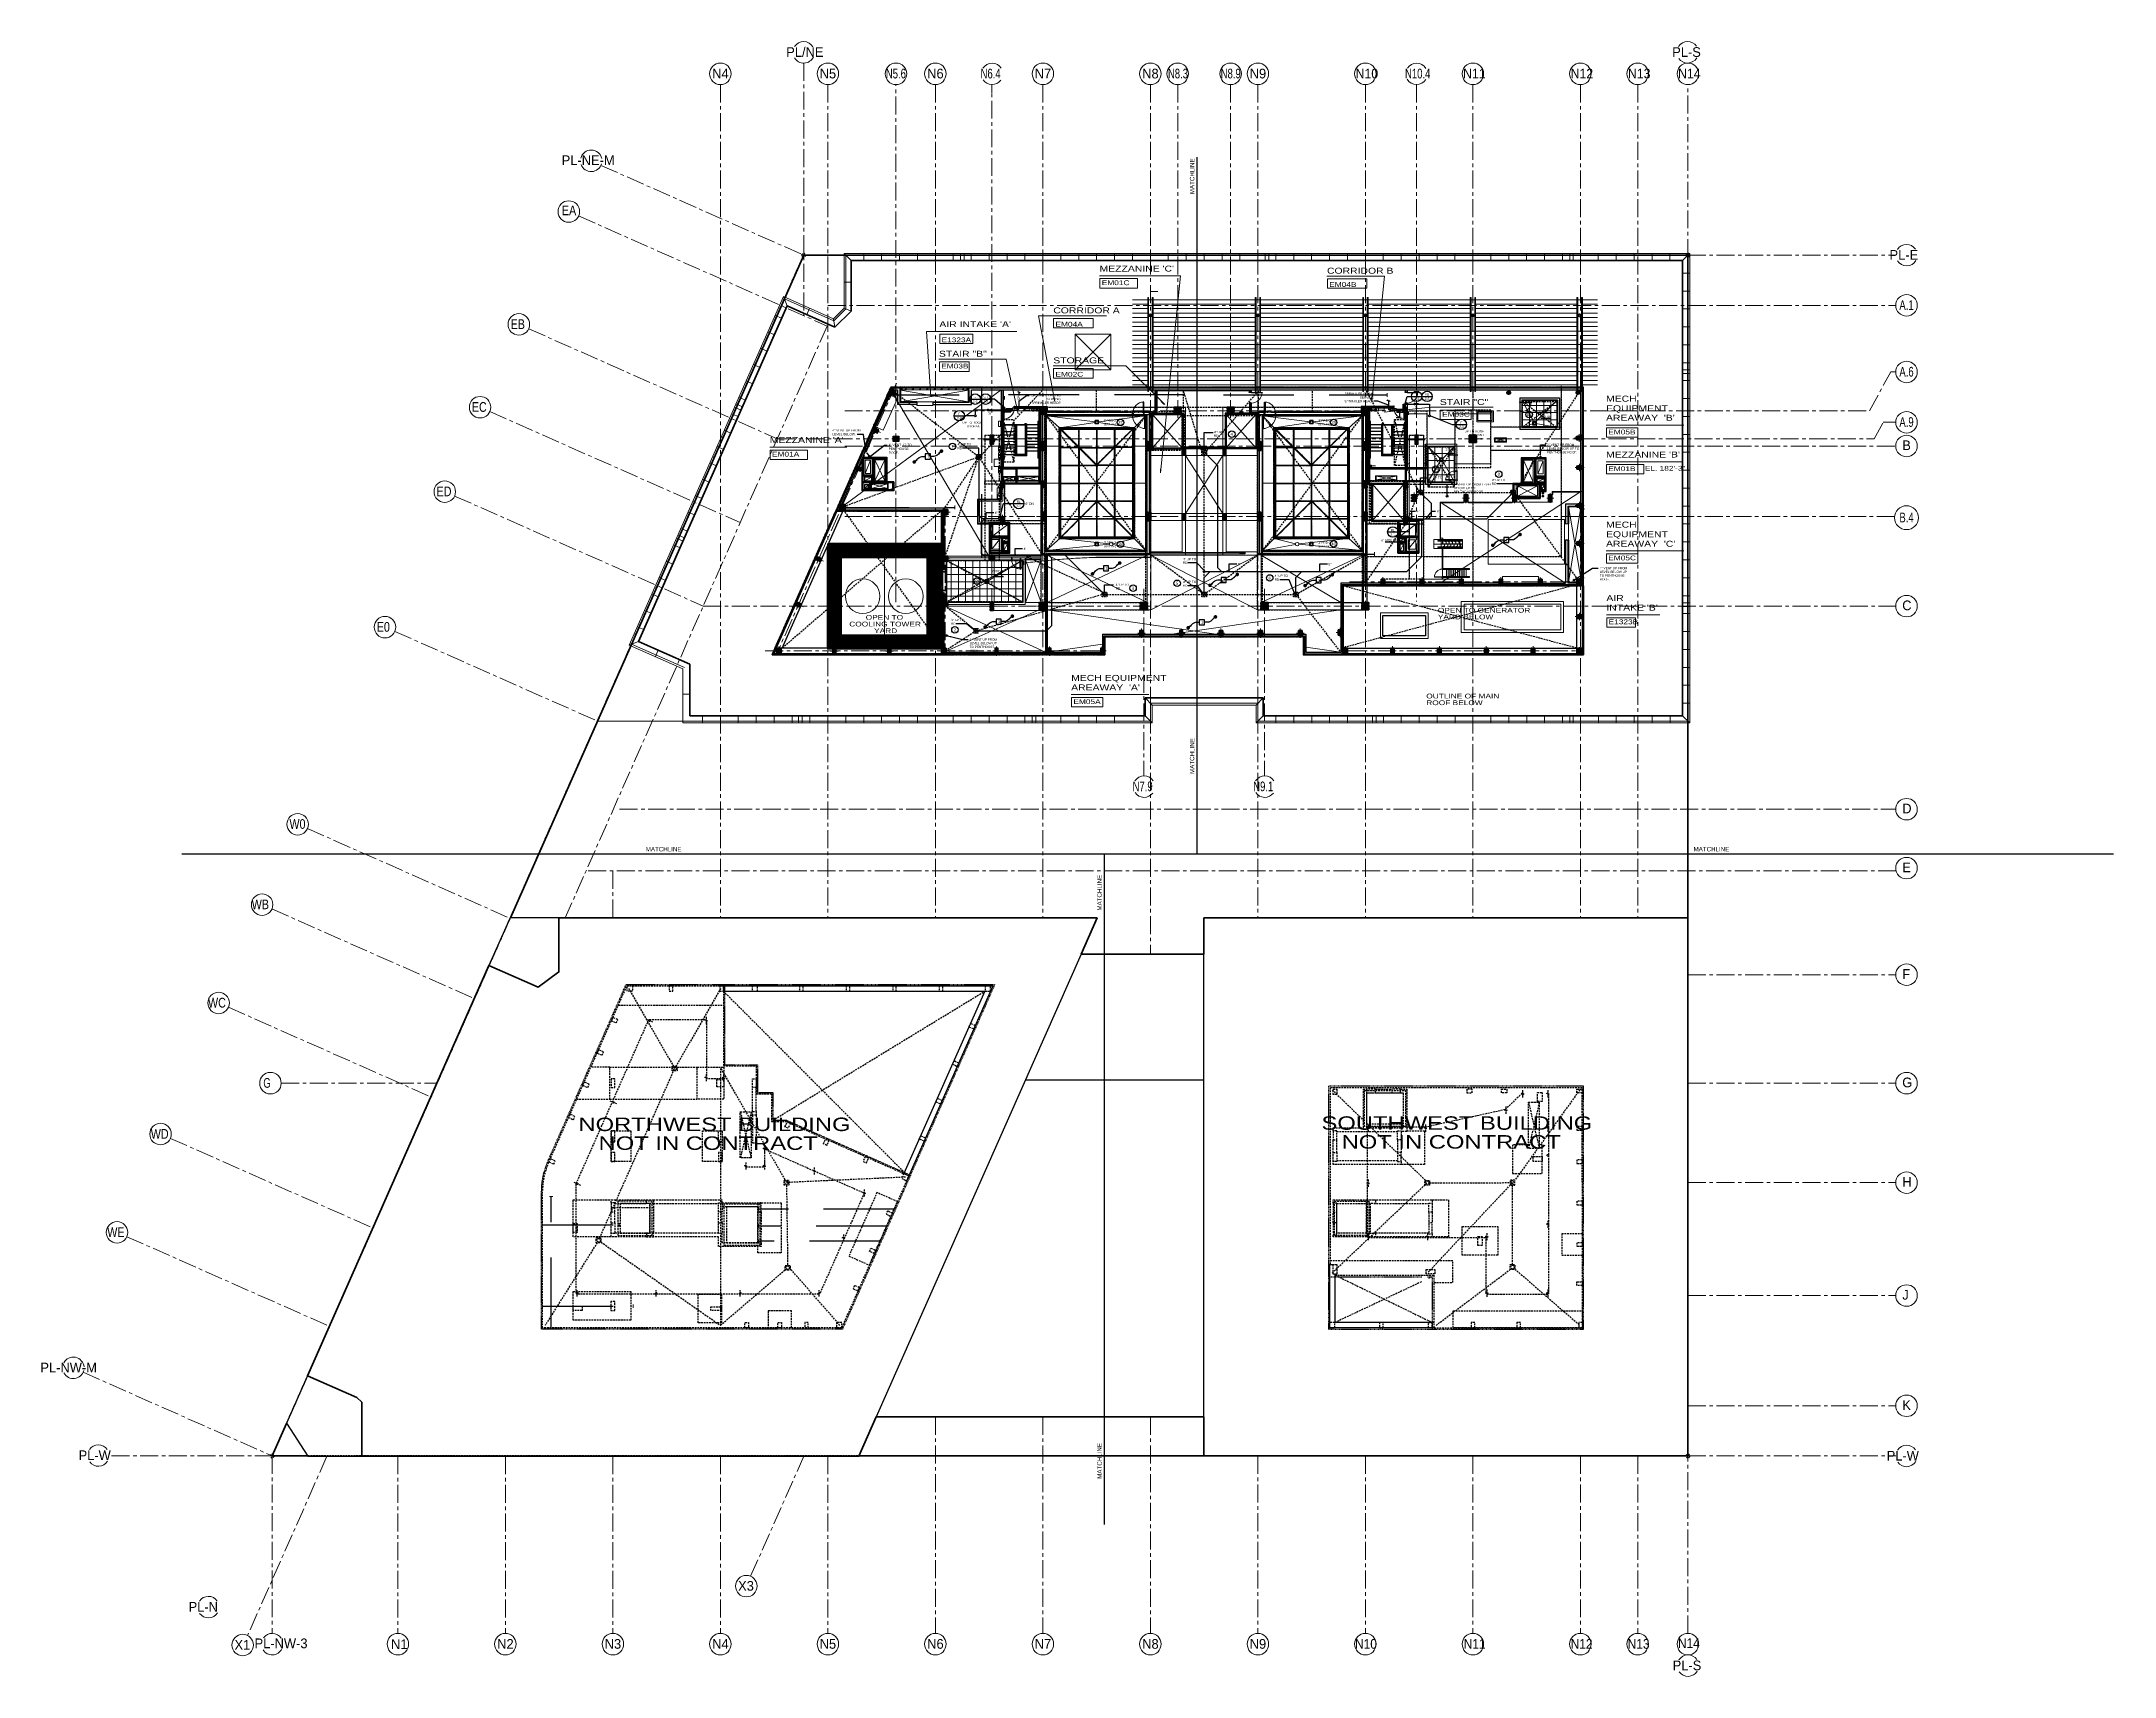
# Model space of a CAD drawing. Header units: inches. Extents: x -26575 to -19632, y -3216 to 2257.
import ezdxf
from ezdxf.enums import TextEntityAlignment as Align

# ---------------------------------------------------------------- set-up
doc = ezdxf.new("R2010")
doc.units = ezdxf.units.IN
doc.header["$LTSCALE"] = 48
doc.header["$MEASUREMENT"] = 0
for name, pattern in [('A114$0$CENTER', [2, 1.25, -0.25, 0.25, -0.25]), ('NB_15th_PH Roof_plan$0$HIDDEN2', [0.1875, 0.125, -0.0625]), ('NB_15th_PH Roof_plan$0$PHANTOM2', [1.25, 0.625, -0.125, 0.125, -0.125, 0.125, -0.125]), ('V2', [0.375, 0.25, -0.125])]:
    doc.linetypes.add(name, pattern=pattern)
for name, color, linetype in [('A114$0$A roof pave', 8, 'Continuous'), ('A114$0$A-ANNO-PATT-13-14', 8, 'Continuous'), ('A114$0$A-ANNO-PATT-14', 8, 'Continuous'), ('A114$0$A-ANNO-WEST', 8, 'Continuous'), ('A114$0$A-AREA-IDEN', 8, 'Continuous'), ('A114$0$A-COLS', 8, 'Continuous'), ('A114$0$A-COLS-COL14', 8, 'Continuous'), ('A114$0$A-COLS-COLS13-14', 8, 'Continuous'), ('A114$0$A-DOOR', 8, 'Continuous'), ('A114$0$A-DOOR-FRAM', 8, 'Continuous'), ('A114$0$A-EQPM-FEC', 8, 'Continuous'), ('A114$0$A-FLOOR-THRSHD', 8, 'Continuous'), ('A114$0$A-FLOR-CURB', 8, 'Continuous'), ('A114$0$A-FLOR-HRAL', 8, 'Continuous'), ('A114$0$A-FLOR-LEVL', 8, 'Continuous'), ('A114$0$A-FLOR-OPN-TO-BELOW', 8, 'Continuous'), ('A114$0$A-FLOR-SLAB', 8, 'Continuous'), ('A114$0$A-FLOR-SLEEVE', 8, 'Continuous'), ('A114$0$A-FLOR-SPRK', 8, 'Continuous'), ('A114$0$A-FLOR-STRS', 8, 'Continuous'), ('A114$0$A-GRID-1DP0-15', 8, 'Continuous'), ('A114$0$A-GRID-COLS', 8, 'Continuous'), ('A114$0$A-GRID-GRD13-14', 8, 'Continuous'), ('A114$0$A-GRID-GRDP0-14', 8, 'Continuous'), ('A114$0$A-GRID-GRDP0-15', 8, 'Continuous'), ('A114$0$A-GRID-ID13-14', 8, 'Continuous'), ('A114$0$A-GRID-IDP0-14', 8, 'Continuous'), ('A114$0$A-HVAC-RDFF', 8, 'Continuous'), ('A114$0$A-roof cope', 8, 'Continuous'), ('A114$0$A-ROOF-CRTS', 8, 'Continuous'), ('A114$0$A-Roof-leader', 8, 'Continuous'), ('A114$0$A-ROOF-RFDR', 8, 'Continuous'), ('A114$0$A-ROOF-SKYL', 8, 'Continuous'), ('A114$0$A-TRELLIS-FRAME', 8, 'Continuous'), ('A114$0$A-TRELLIS-FRAME-13-14_floor', 8, 'Continuous'), ('A114$0$A-TRELLIS-FRAME-15th_plan', 8, 'Continuous'), ('A114$0$A-WALL-FIRE', 8, 'Continuous'), ('A114$0$A-WALL-FULL-EXTR', 8, 'Continuous'), ('A114$0$A-WALL-FULL-INTR', 8, 'Continuous'), ('A114$0$A-WALL-INTR', 8, 'Continuous'), ('A114$0$A-WALL-OPEN-LVRS', 8, 'Continuous'), ('A114$0$A-WALL-STUD', 8, 'Continuous'), ('A114$0$C-PROP', 8, 'Continuous'), ('A114$0$E-POWER-GEN', 8, 'Continuous'), ('A114$0$E-POWER-PNL', 8, 'Continuous'), ('A114$0$Items below', 8, 'Continuous'), ('A114$0$Level 1', 8, 'Continuous'), ('A114$0$Level 12', 8, 'Continuous'), ('A114$0$Level 20', 8, 'Continuous'), ('A114$0$Level 21', 8, 'Continuous'), ('A114$0$Level 27', 8, 'Continuous'), ('A114$0$Level 32', 8, 'Continuous'), ('A114$0$Level 37', 8, 'Continuous'), ('A114$0$M-CONC-PAD', 8, 'Continuous'), ('A114$0$M-HVAC', 8, 'Continuous'), ('A114$0$M-HVAC-13TH', 8, 'Continuous'), ('A114$0$M-HVAC-DUCT', 8, 'Continuous'), ('A114$0$M-HVAC-Supp', 8, 'Continuous'), ('A114$0$S-BEAM', 8, 'Continuous'), ('A114$0$S-BEAM-BELOW', 8, 'Continuous'), ('A114$0$S-STRUCT-ABOVE', 8, 'Continuous'), ('A114$0$tower crane', 8, 'Continuous'), ('A114$0$trellis', 8, 'Continuous'), ('ANNTEXT', 6, 'Continuous'), ('ETEXT', 6, 'Continuous'), ('F-Prot-Pipe', 13, 'Continuous'), ('F-Sprn-Pipe', 133, 'Continuous'), ('HSDIFARR', 2, 'Continuous'), ('NB_15th_PH Roof_plan$0$A-ROOF-RFDR', 1, 'NB_15th_PH Roof_plan$0$HIDDEN2'), ('NB_15th_PH Roof_plan$0$STCBEAMS', 1, 'NB_15th_PH Roof_plan$0$HIDDEN2'), ('NB_15th_PH Roof_plan$0$STCCOLS2', 1, 'NB_15th_PH Roof_plan$0$HIDDEN2'), ('NB_15th_PH Roof_plan$0$STDROPS', 1, 'NB_15th_PH Roof_plan$0$HIDDEN2'), ('NB_15th_PH Roof_plan$0$STFIN1', 1, 'NB_15th_PH Roof_plan$0$HIDDEN2'), ('NB_15th_PH Roof_plan$0$STFLOPNGS', 1, 'NB_15th_PH Roof_plan$0$HIDDEN2'), ('NB_15th_PH Roof_plan$0$STMATCHLINE', 1, 'NB_15th_PH Roof_plan$0$HIDDEN2'), ('NB_15th_PH Roof_plan$0$STPJ', 1, 'NB_15th_PH Roof_plan$0$HIDDEN2'), ('NB_15th_PH Roof_plan$0$STPTREINF', 1, 'NB_15th_PH Roof_plan$0$HIDDEN2'), ('NB_15th_PH Roof_plan$0$STRFDRAIN', 1, 'NB_15th_PH Roof_plan$0$HIDDEN2'), ('NB_15th_PH Roof_plan$0$STSLABEDGE', 1, 'NB_15th_PH Roof_plan$0$HIDDEN2'), ('NB_15th_PH Roof_plan$0$VF-PROP-LINE', 1, 'NB_15th_PH Roof_plan$0$HIDDEN2'), ('P-Anno', 6, 'Continuous'), ('P-Anno @ 96', 6, 'Continuous'), ('P-Anno-Text', 6, 'Continuous'), ('P-Anno-Text @ 48', 6, 'Continuous'), ('P-Anno-Text @ 96', 6, 'Continuous'), ('P-ANNOBJ', 6, 'Continuous'), ('P-Pipe-Ftng', 122, 'Continuous'), ('P-Pipe-Ftng @ 96', 122, 'Continuous'), ('P-Sanr-Vent', 43, 'V2'), ('P-Strm-Pipe', 13, 'Continuous'), ('P-Text', 6, 'Continuous'), ('XREF', 7, 'Continuous')]:
    doc.layers.add(name, color=color, linetype=linetype)
doc.styles.add('A114$0$Arial', font='arial.ttf', dxfattribs={"height": 0.076839})
doc.styles.add('A114$0$style-Arial', font='arial.ttf')
doc.styles.add('ANNTEXT', font='romans.shx')
doc.styles.add('M08', font='arial.ttf', dxfattribs={"height": 7.68})
doc.styles.add('MAMEP ANNO', font='arial.ttf', dxfattribs={"height": 0.078125})
doc.styles.add('NB_15th_PH Roof_plan$0$au101s01', font='AU101S01.shx')
doc.styles.add('NB_15th_PH Roof_plan$0$ROMANS', font='romans.shx', dxfattribs={"width": 0.8})
doc.styles.add('P-00-', font='arial.ttf')
doc.styles.add('P-00-JAR', font='arial.ttf')
doc.styles.get("Standard").update_dxf_attribs({"font": 'simplex.shx'})
doc.dimstyles.new('NB_15th_PH Roof_plan$0$tce_96', dxfattribs={"dimscale": 96, "dimtxt": 0.09375, "dimasz": 0.075, "dimexe": 0.075, "dimexo": 0.0625, "dimgap": 0.03125, "dimtad": 1, "dimdec": 3, "dimzin": 3, "dimdsep": 46, "dimlunit": 4, "dimtxsty": 'NB_15th_PH Roof_plan$0$ROMANS', "dimblk": 'NB_15th_PH Roof_plan$0$_ArchTick', "dimcen": 0, "dimdle": 0.075, "dimclrd": 3, "dimclre": 3, "dimclrt": 10, "dimadec": 0, "dimazin": 1, "dimtfac": 1, "dimtdec": 3, "dimtmove": 0, "dimatfit": 3, "dimldrblk": 'NB_15th_PH Roof_plan$0$_ArchTick', "dimfxl": 1, "dimtolj": 1, "dimtzin": 3, "dimlwd": -1, "dimlwe": -1, "dimarcsym": 0})
doc.dimstyles.new('STANDARD$7', dxfattribs={"dimtxt": 0.18, "dimasz": 0.125, "dimexe": 0.18, "dimexo": 0.06, "dimgap": 0.09, "dimtad": 0, "dimtih": 1, "dimtoh": 1, "dimdec": 4, "dimzin": 0, "dimdsep": 46, "dimtxsty": 'Standard', "dimcen": 0.09, "dimadec": 0, "dimazin": 0, "dimtfac": 1, "dimtdec": 4, "dimtofl": 0, "dimtmove": 0, "dimatfit": 3, "dimfxl": 1, "dimtolj": 1, "dimtzin": 0, "dimarcsym": 0})

# ---------------------------------------------------------------- blocks, each defined once
blk = doc.blocks.new('A114')
at = {"layer": 'A114$0$A-ANNO-PATT-13-14', "lineweight": 30}
h = blk.add_hatch(color=256, dxfattribs=at)
edge = h.paths.add_edge_path()
edge.add_arc((-21661, 1081.7), 6, 0, 360)
h = blk.add_hatch(color=256, dxfattribs=at)
edge = h.paths.add_edge_path()
edge.add_arc((-21429.3, 1081.7), 6, 0, 360)
at = {"layer": 'A114$0$A roof pave', "lineweight": 0}
for p, q in [((-21615.8, 967.1, 353), (-21615.8, 1056.1, 353)), ((-21498.8, 1056.1, 353), (-21615.8, 1056.1, 353)), ((-21591.8, 1056.1, 353), (-21591.8, 967.1, 353)), ((-21567.8, 1056.1, 353), (-21567.8, 967.1, 353)), ((-21543.8, 1056.1, 353), (-21543.8, 967.1, 353)), ((-21519.8, 1056.1, 353), (-21519.8, 967.1, 353)), ((-21498.8, 1056.1, 353), (-21498.8, 967.1, 353)), ((-21498.8, 1039.1, 353), (-21615.8, 1039.1, 353)), ((-21498.8, 1015.1, 353), (-21615.8, 1015.1, 353)), ((-21498.8, 991.1, 353), (-21615.8, 991.1, 353)), ((-21498.8, 967.1, 353), (-21615.8, 967.1, 353)), ((-21932, 902.2, 353), (-21842, 902.2, 353)), ((-21932, 782.2, 353), (-21932, 902.2, 353)), ((-21932, 878.2, 353), (-21842, 878.2, 353)), ((-21932, 854.2, 353), (-21842, 854.2, 353)), ((-21908, 902.2, 353), (-21908, 782.2, 353)), ((-21884, 902.2, 353), (-21884, 782.2, 353)), ((-21860, 902.2, 353), (-21860, 782.2, 353)), ((-21842, 902.2, 353), (-21842, 782.2, 353)), ((-21932, 830.2, 353), (-21842, 830.2, 353)), ((-21932, 806.2, 353), (-21842, 806.2, 353)), ((-21932, 782.2, 353), (-21842, 782.2, 353)), ((-21932, 782.2, 353), (-21842, 782.2, 353)), ((-23544.5, 521, 353), (-23288, 521, 353)), ((-23544.5, 521, 353), (-23544.5, 380.1, 353)), ((-23544.5, 497, 353), (-23288, 497, 353)), ((-23528, 379.1, 353), (-23528, 521, 353)), ((-23504, 379.1, 353), (-23504, 521, 353)), ((-23480, 379.1, 353), (-23480, 521, 353)), ((-23456, 379.1, 353), (-23456, 521, 353)), ((-23432, 379.1, 353), (-23432, 521, 353)), ((-23408, 379.1, 353), (-23408, 521, 353)), ((-23384, 379.1, 353), (-23384, 521, 353)), ((-23360, 379.1, 353), (-23360, 521, 353)), ((-23336, 379.1, 353), (-23336, 521, 353)), ((-23312, 379.1, 353), (-23312, 521, 353)), ((-23288, 379.1, 353), (-23288, 521, 353)), ((-23544.5, 473, 353), (-23288, 473, 353)), ((-23544.5, 449, 353), (-23288, 449, 353)), ((-23544.5, 425, 353), (-23288, 425, 353)), ((-23544.5, 401, 353), (-23288, 401, 353)), ((-23544.5, 380.1, 353), (-23287, 380.1, 353))]:
    blk.add_line(p, q, dxfattribs=at)
at = {"layer": 'A114$0$A-ANNO-PATT-13-14', "lineweight": 0}
for points in [[(-23735.9, 1079.1, 0), (-23728.6, 1095.5, 0), (-23719.5, 1071.8, 0), (-23712.2, 1088.3, 0)], [(-23791.5, 953.8, 0), (-23786.7, 964.8, 0), (-23775.1, 946.6, 0), (-23770.2, 957.5, 0)], [(-21434.3, 936.1, 0), (-21434.3, 924.1, 0), (-21416.3, 936.1, 0), (-21416.3, 924.1, 0)], [(-23848.4, 825.9, 0), (-23843.5, 836.9, 0), (-23831.9, 818.6, 0), (-23827, 829.6, 0)], [(-21432.5, 837.1, 0), (-21432.5, 825.1, 0), (-21414.5, 837.1, 0), (-21414.5, 825.1, 0)], [(-21432.5, 710.1, 0), (-21432.5, 698.1, 0), (-21414.5, 710.1, 0), (-21414.5, 698.1, 0)], [(-21432.5, 583.1, 0), (-21432.5, 571.1, 0), (-21414.5, 583.1, 0), (-21414.5, 571.1, 0)], [(-23982.5, 522.7, 0), (-23977.7, 533.7, 0), (-23966.1, 515.4, 0), (-23961.2, 526.4, 0)], [(-22088.4, 439.2, 0), (-22076.4, 439.2, 0), (-22088.4, 457.2, 0), (-22076.4, 457.2, 0)], [(-21957.4, 439.2, 0), (-21945.4, 439.2, 0), (-21957.4, 457.2, 0), (-21945.4, 457.2, 0)], [(-21825.5, 439.1, 0), (-21813.5, 439.1, 0), (-21825.5, 457.1, 0), (-21813.5, 457.1, 0)], [(-21693.5, 439.1, 0), (-21681.5, 439.1, 0), (-21693.5, 457.1, 0), (-21681.5, 457.1, 0)], [(-21561.6, 439.1, 0), (-21549.6, 439.1, 0), (-21561.6, 457.1, 0), (-21549.6, 457.1, 0)], [(-21432.5, 457.1, 0), (-21432.5, 439.1, 0), (-21414.5, 457.1, 0), (-21414.5, 439.1, 0)], [(-24050.2, 370, 0), (-24045.3, 381, 0), (-24033.7, 362.7, 0), (-24028.8, 373.7, 0)], [(-22897, 286.1, 0), (-22885, 286.1, 0), (-22897, 268.1, 0), (-22885, 268.1, 0)], [(-22764, 286.1, 0), (-22752, 286.1, 0), (-22764, 268.1, 0), (-22752, 268.1, 0)], [(-21432.5, 338.1, 0), (-21432.5, 326.1, 0), (-21414.5, 338.1, 0), (-21414.5, 326.1, 0)], [(-23925.5, 225.9, 0), (-23913.5, 225.9, 0), (-23925.5, 207.9, 0), (-23913.5, 207.9, 0)], [(-23741.5, 225.9, 0), (-23729.5, 225.9, 0), (-23741.5, 207.9, 0), (-23729.5, 207.9, 0)], [(-23382.3, 226, 0), (-23370.3, 226, 0), (-23382.3, 208, 0), (-23370.3, 208, 0)], [(-23205.3, 226, 0), (-23193.3, 226, 0), (-23205.3, 208, 0), (-23193.3, 208, 0)], [(-23028.3, 226, 0), (-23016.3, 226, 0), (-23028.3, 208, 0), (-23016.3, 208, 0)], [(-22213.3, 208.1, 0), (-22201.3, 208.1, 0), (-22213.3, 226.1, 0), (-22201.3, 226.1, 0)], [(-21899.4, 208.1, 0), (-21887.4, 208.1, 0), (-21899.4, 226.1, 0), (-21887.4, 226.1, 0)], [(-21585.4, 208.1, 0), (-21573.4, 208.1, 0), (-21585.4, 226.1, 0), (-21573.4, 226.1, 0)]]:
    blk.add_solid(points, dxfattribs=at)
at = {"layer": 'A114$0$A-ANNO-PATT-13-14', "lineweight": 30, "extrusion": (0, 0, -1)}
for points in [[(23209, 1009.1, 0), (23209, 1033.1, 0), (23233, 1009.1, 0), (23233, 1033.1, 0)], [(22580.5, 1033.2), (22604.5, 1033.2), (22580.5, 1009.2), (22604.5, 1009.2)], [(23722, 936.2), (23704, 936.2), (23722, 918.2), (23704, 918.2)], [(22502, 918.2), (22490, 918.2), (22502, 888.2), (22490, 888.2)], [(22147, 888.2), (22135, 888.2), (22147, 918.2), (22135, 918.2)], [(21983.4, 717.1), (21971.4, 717.1), (21983.4, 741.1), (21971.4, 741.1)], [(21810.4, 717.1), (21798.4, 717.1), (21810.4, 741.1), (21798.4, 741.1)], [(21647.4, 717.1), (21635.4, 717.1), (21647.4, 741.1), (21635.4, 741.1)], [(23227, 682.2), (23215, 682.2), (23227, 652.2), (23215, 652.2)], [(22755, 677.3, 0), (22743, 677.3, 0), (22755, 653.3, 0), (22743, 653.3, 0)], [(22502, 682.2), (22490, 682.2), (22502, 652.2), (22490, 652.2)], [(22147, 682.2), (22135, 682.2), (22147, 652.2), (22135, 652.2)]]:
    blk.add_solid(points, dxfattribs=at)
at = {"layer": 'A114$0$A-ANNO-PATT-13-14', "lineweight": 0, "extrusion": (0, 0, -1)}
blk.add_solid([(22757.5, 1033.2, 0), (22781.5, 1033.2, 0), (22757.5, 1009.2, 0), (22781.5, 1009.2, 0)], dxfattribs=at)
at = {"layer": 'A114$0$A-ANNO-PATT-13-14', "lineweight": 30}
for points in [[(-22153, 1009.1, 0), (-22129, 1009.1, 0), (-22153, 1033.1, 0), (-22129, 1033.1, 0)], [(-23386, 909.2), (-23386, 939.2), (-23398, 909.2), (-23398, 939.2)], [(-23227, 918.2), (-23215, 918.2), (-23227, 888.2), (-23215, 888.2)], [(-22872, 918.2), (-22860, 918.2), (-22872, 888.2), (-22860, 888.2)], [(-21976, 909.1), (-21964, 909.1), (-21976, 939.1), (-21964, 939.1)], [(-21793, 915.1), (-21769, 915.1), (-21793, 939.1), (-21769, 939.1)], [(-22755, 895.5), (-22743, 895.5), (-22755, 871.5), (-22743, 871.5)], [(-22619, 895.5), (-22607, 895.5), (-22619, 871.5), (-22607, 871.5)], [(-23362, 787.1), (-23350, 787.1), (-23362, 763.1), (-23350, 763.1)], [(-23227, 787.1), (-23215, 787.1), (-23227, 763.1), (-23215, 763.1)], [(-21516.4, 717.1), (-21528.4, 717.1), (-21516.4, 741.1), (-21528.4, 741.1)], [(-23362, 666.2, 0), (-23350, 666.2, 0), (-23362, 642.2, 0), (-23350, 642.2, 0)], [(-22872, 682.2), (-22860, 682.2), (-22872, 652.2), (-22860, 652.2)], [(-22619, 677.3), (-22607, 677.3), (-22619, 653.3), (-22607, 653.3)], [(-23386, 352.2), (-23398, 352.2), (-23386, 379.2), (-23398, 379.2)], [(-23209, 355.2), (-23209, 379.2), (-23233, 355.2), (-23233, 379.2)], [(-22871, 355.2, 0), (-22871, 379.2, 0), (-22895, 355.2, 0), (-22895, 379.2, 0)], [(-22467, 355.2, 0), (-22467, 379.2, 0), (-22491, 355.2, 0), (-22491, 379.2, 0)], [(-22129, 355.2), (-22129, 379.2), (-22153, 355.2), (-22153, 379.2)]]:
    blk.add_solid(points, dxfattribs=at)
at = {"layer": 'A114$0$A-ANNO-PATT-13-14', "lineweight": 0, "extrusion": (-5.19916e-24, -1.11411e-09, -1)}
blk.add_solid([(23883, 689.4, 0), (23883, 707.4, 0), (23901, 689.4, 0), (23901, 707.4, 0)], dxfattribs=at)
at = {"layer": 'A114$0$A-ANNO-PATT-13-14', "lineweight": 0, "extrusion": (-2.28763e-22, -1.11411e-09, -1)}
blk.add_solid([(23539.5, 673, 0), (23539.5, 691, 0), (23557.5, 673, 0), (23557.5, 691, 0)], dxfattribs=at)
at = {"layer": 'A114$0$A-ANNO-PATT-13-14', "lineweight": 0, "extrusion": (0, -1.11411e-09, -1)}
for points in [[(23539.5, 522, 0), (23539.5, 534, 0), (23557.5, 522, 0), (23557.5, 534, 0)], [(23539.5, 367.1, 0), (23539.5, 379.1, 0), (23557.5, 367.1, 0), (23557.5, 379.1, 0)]]:
    blk.add_solid(points, dxfattribs=at)
at = {"layer": 'A114$0$A-ANNO-PATT-13-14', "lineweight": 30, "extrusion": (8.2022e-05, 2.42834e-20, -1)}
blk.add_solid([(23401, 534, -1.9), (23383, 534, -1.9), (23401, 522, -1.9), (23383, 522, -1.9)], dxfattribs=at)
at = {"layer": 'A114$0$A-ANNO-PATT-13-14', "lineweight": 0, "extrusion": (1.11411e-09, 0, -1)}
for points in [[(22619, 286.1, 0), (22631, 286.1, 0), (22619, 268.1, 0), (22631, 268.1, 0)], [(22486, 286.1, 0), (22498, 286.1, 0), (22486, 268.1, 0), (22498, 268.1, 0)], [(22353, 286.1, 0), (22365, 286.1, 0), (22353, 268.1, 0), (22365, 268.1, 0)], [(22220, 287.7, 0), (22232, 287.7, 0), (22220, 269.7, 0), (22232, 269.7, 0)], [(23545.5, 226, 0), (23557.5, 226, 0), (23545.5, 208, 0), (23557.5, 208, 0)]]:
    blk.add_solid(points, dxfattribs=at)
at = {"layer": 'A114$0$A-ANNO-PATT-13-14', "lineweight": 0, "extrusion": (-2.2977e-26, 1.79567e-42, -1)}
blk.add_solid([(24114.5, 225.9), (24096.5, 225.9), (24114.5, 207.9), (24096.5, 207.9)], dxfattribs=at)
at = {"layer": 'A114$0$A-ANNO-PATT-13-14', "lineweight": 0, "extrusion": (-1.11411e-09, 4.53437e-22, -1)}
blk.add_solid([(22056.3, 208.1, 0), (22044.3, 208.1, 0), (22056.3, 226.1, 0), (22044.3, 226.1, 0)], dxfattribs=at)
at = {"layer": 'A114$0$A-ANNO-PATT-13-14', "lineweight": 0, "extrusion": (-1.11411e-09, 4.5352e-22, -1)}
blk.add_solid([(21742.4, 208.1, 0), (21730.4, 208.1, 0), (21742.4, 226.1, 0), (21730.4, 226.1, 0)], dxfattribs=at)
at = {"layer": 'A114$0$A-ANNO-PATT-13-14', "lineweight": 0, "extrusion": (-1.11411e-09, 2.30517e-22, -1)}
blk.add_solid([(21432.5, 208.1, 0), (21414.5, 208.1, 0), (21432.5, 226.1, 0), (21414.5, 226.1, 0)], dxfattribs=at)
at = {"layer": 'A114$0$A-ANNO-PATT-14', "lineweight": 30}
for p in [(-23398, 379.2), (-23233, 379.2)]:
    blk.add_point(p, dxfattribs=at)
for points in [[(-22147, 787.1), (-22135, 787.1), (-22147, 763.1), (-22135, 763.1)], [(-22012, 787.1), (-22000, 787.1), (-22012, 763.1), (-22000, 763.1)], [(-22012, 666.1), (-22000, 666.1), (-22012, 642.1), (-22000, 642.1)]]:
    blk.add_solid(points, dxfattribs=at)
at = {"layer": 'A114$0$A-ANNO-WEST', "lineweight": 30}
for p, q in [((-25005.6, -676.9), (-25076.1, -835.9)), ((-24842, -676.9), (-25005.6, -676.9)), ((-23093.1, -797.9), (-23779, -2347.1)), ((-22682, -2347.1), (-22682, -797.9)), ((-23279.2, -1218.4, 0), (-22682, -1218.4, 0)), ((-25684.2, -2209.3), (-25754.5, -2368.3)), ((-25754.5, -2368.3), (-25682.5, -2478.9)), ((-25682.5, -2478.9), (-25502, -2478.9))]:
    blk.add_line(p, q, dxfattribs=at)
at = {"layer": 'A114$0$A-ANNO-WEST', "lineweight": 53, "elevation": 0, "flags": 128}
blk.add_lwpolyline([(-23093.1, -797.9), (-22682, -797.9), (-22682, -676.9), (-21061, -676.9), (-21061, -2477.9), (-22682, -2477.9), (-22682, -2347.1), (-22682, -2347.1), (-23779, -2347.1), (-23779, -2347.1), (-23837.4, -2478.9), (-25502, -2478.9), (-25502, -2298.3), (-25518.8, -2282.5), (-25684.2, -2209.3), (-25076.1, -835.9), (-24911.1, -909), (-24842, -857.4), (-24842, -676.9), (-23039.5, -676.9), (-23093.1, -797.9)], close=True, dxfattribs=at)
at = {"layer": 'A114$0$A-AREA-IDEN', "lineweight": 13}
for p, q in [((-23031.3, 1473.1), (-22773.8, 1473.1)), ((-22269.7, 1472.2), (-22091.5, 1472.2)), ((-23186.3, 1339.4), (-23008.2, 1339.4)), ((-23567.8, 1287, 0), (-23307.8, 1287, 0)), ((-23569, 1194.2), (-23390.6, 1194.2)), ((-23186.3, 1171.9), (-23008.2, 1171.9)), ((-21891.7, 1032.7), (-21713.6, 1032.7)), ((-21335.2, 973.4, 0), (-21075.2, 973.4, 0)), ((-24135.7, 899.3), (-23878.1, 899.3)), ((-21335.2, 850.6), (-21077.7, 850.6)), ((-21335.2, 551.8, 0), (-21075.2, 551.8, 0)), ((-21334, 338, 0), (-21155, 338, 0)), ((-23126.3, 70.8, 0), (-22866.3, 70.8, 0))]:
    blk.add_line(p, q, dxfattribs=at)
at = {"layer": 'A114$0$A-AREA-IDEN', "lineweight": 0}
for p, q in [((-22827, 813.4), (-22760.1, 1473.1)), ((-22773.8, 1473.1), (-22760.1, 1473.1)), ((-22119.2, 1053.7), (-22076.7, 1472.2)), ((-22091.5, 1472.2), (-22076.7, 1472.2)), ((-23008.2, 1171.9), (-22943.1, 1171.9)), ((-22812.9, 1041.6), (-22943.1, 1171.9))]:
    blk.add_line(p, q, dxfattribs=at)
at = {"layer": 'A114$0$A-AREA-IDEN', "lineweight": 0, "flags": 128}
for points in [[(-23186.3, 1339.4), (-23235.4, 1339.4), (-23180.8, 1052.5)], [(-23390.6, 1194.2), (-23343.8, 1194.2), (-23304.3, 1011.4)], [(-21891.7, 1032.7), (-21920.9, 1032.7), (-22078.2, 1016.2)]]:
    blk.add_lwpolyline(points, dxfattribs=at)
at = {"layer": 'A114$0$A-AREA-IDEN', "lineweight": 0, "elevation": 0, "flags": 128}
blk.add_lwpolyline([(-23567.8, 1287), (-23611.2, 1287), (-23596.7, 1069.3)], dxfattribs=at)
at = {"layer": 'A114$0$A-AREA-IDEN', "lineweight": 0}
for points in [[(-23180.8, 1052.5), (-23184, 1069.3), (-23184, 1054.9), (-23186.6, 1068.8)], [(-23180.8, 1052.5), (-23184, 1069.3), (-23184, 1054.9), (-23186.6, 1068.8)], [(-22812.9, 1041.6), (-22825, 1053.7), (-22816.9, 1041.8), (-22826.9, 1051.8)], [(-22812.9, 1041.6), (-22825, 1053.7), (-22816.9, 1041.8), (-22826.9, 1051.8)]]:
    blk.add_solid(points, dxfattribs=at)
at = {"layer": 'A114$0$A-AREA-IDEN', "lineweight": 0, "extrusion": (-8.04894e-18, -7.93485e-17, -1)}
for points in [[(22119.2, 1053.7), (22117.4, 1070.7), (22121.5, 1056.9), (22120.1, 1071)], [(22119.2, 1053.7), (22117.4, 1070.7), (22121.5, 1056.9), (22120.1, 1071)], [(22827, 813.4), (22825.3, 830.4), (22829.4, 816.6), (22827.9, 830.7)], [(22827, 813.4), (22825.3, 830.4), (22829.4, 816.6), (22827.9, 830.7)]]:
    blk.add_solid(points, dxfattribs=at)
at = {"layer": 'A114$0$A-AREA-IDEN', "lineweight": 13}
for points in [[(-23030.1, 1463.6), (-22904.7, 1463.6), (-22904.7, 1432.1), (-23030.1, 1432.1)], [(-22268.5, 1462.7), (-22136.6, 1462.7), (-22136.6, 1431.2), (-22268.5, 1431.2)], [(-23185.1, 1329.9), (-23053.2, 1329.9), (-23053.2, 1298.4), (-23185.1, 1298.4)], [(-23566.6, 1277.5, 0), (-23456.2, 1277.5, 0), (-23456.2, 1245.9, 0), (-23566.6, 1245.9, 0)], [(-23567.8, 1184.6), (-23468.3, 1184.6), (-23468.3, 1153.1), (-23567.8, 1153.1)], [(-23185.1, 1162.4), (-23053.2, 1162.4), (-23053.2, 1130.8), (-23185.1, 1130.8)], [(-21890.5, 1023.2), (-21786.4, 1023.2), (-21786.4, 991.7), (-21890.5, 991.7)], [(-21334, 963.9, 0), (-21229.2, 963.9, 0), (-21229.2, 932.4, 0), (-21334, 932.4, 0)], [(-24134.5, 889.7), (-24009, 889.7), (-24009, 858.2), (-24134.5, 858.2)], [(-21334, 841.1), (-21208.5, 841.1), (-21208.5, 809.5), (-21334, 809.5)], [(-21334, 542.3, 0), (-21229.2, 542.3, 0), (-21229.2, 510.7, 0), (-21334, 510.7, 0)], [(-21332.8, 328.5, 0), (-21236.8, 328.5, 0), (-21236.8, 296.9, 0), (-21332.8, 296.9, 0)], [(-23125.1, 61.3, 0), (-23020.3, 61.3, 0), (-23020.3, 29.7, 0), (-23125.1, 29.7, 0)]]:
    blk.add_3dface(points, dxfattribs=at)
at = {"layer": 'A114$0$A-COLS', "lineweight": 30}
blk.add_3dface([(-23398, 533.9, 353), (-23386, 533.9, 353), (-23386, 522, 353), (-23398, 522, 353)], dxfattribs=at)
at = {"layer": 'A114$0$A-COLS-COL14', "lineweight": 13}
for p, q in [((-22130.3, 775.1), (-22153.3, 775.1)), ((-22141, 793.7), (-22141, 758.1)), ((-21994.6, 775.1), (-22017.5, 775.1)), ((-22006, 793.7), (-22006, 758.1)), ((-21994.6, 654.1), (-22017.5, 654.1)), ((-22006, 672.7), (-22006, 637))]:
    blk.add_line(p, q, dxfattribs=at)
at = {"layer": 'A114$0$A-COLS-COL14', "lineweight": 30}
for points in [[(-22147, 763.1), (-22135, 763.1), (-22135, 787.1), (-22147, 787.1)], [(-22012, 763.1), (-22000, 763.1), (-22000, 787.1), (-22012, 787.1)], [(-22012, 666.1), (-22000, 666.1), (-22000, 642.1), (-22012, 642.1)]]:
    blk.add_3dface(points, dxfattribs=at)
at = {"layer": 'A114$0$A-COLS-COLS13-14', "lineweight": 0}
for p, q in [((-23708.3, 1076.7, 0), (-23736.8, 1089.3, 0)), ((-23729.2, 1072, 0), (-23717.7, 1097.9, 0)), ((-23221, 992.9), (-23221, 1049.1)), ((-23221, 992.9), (-23221, 1049.1)), ((-22769.5, 997.9), (-22769.5, 1047.1)), ((-22592.5, 997.9), (-22592.5, 1047.1)), ((-22141, 992.9), (-22141, 1049.1)), ((-22141, 992.9), (-22141, 1049.1)), ((-23193, 1021.2, 0), (-23249, 1021.2, 0)), ((-23192.3, 1021.2, 0), (-23248.3, 1021.2, 0)), ((-22741.5, 1021.2, 0), (-22797.5, 1021.2, 0)), ((-22620.5, 1021.2, 0), (-22564.5, 1021.2, 0)), ((-22169.8, 1021.2, 0), (-22113.8, 1021.2, 0)), ((-22169.8, 1021.1, 0), (-22113.8, 1021.1, 0)), ((-23765.1, 948.7, 0), (-23793.6, 961.3, 0)), ((-23786, 944.2, 0), (-23775.8, 967.2, 0)), ((-23420, 924.2), (-23364, 924.2)), ((-23392, 896), (-23392, 952.3)), ((-22470.2, 903.2), (-22523.3, 903.2)), ((-22169.8, 903.2), (-22113.8, 903.2)), ((-22141, 874.7), (-22141, 930.7)), ((-21998, 924.1), (-21942, 924.1)), ((-21970, 899), (-21970, 955.2)), ((-21809, 927.2), (-21753, 927.2)), ((-21781, 899), (-21781, 955.2)), ((-23822, 820.8, 0), (-23850.5, 833.4, 0)), ((-23842.8, 816.2, 0), (-23832.6, 839.2, 0)), ((-23374.4, 775.1), (-23339.4, 775.1)), ((-23356, 755.3), (-23356, 790.3)), ((-23905.1, 698.4, 0), (-23874, 698.4, 0)), ((-23892, 684.4, 0), (-23892, 713.8, 0)), ((-23548.5, 667.8, 0), (-23548.5, 697.6, 0)), ((-22141, 647.1), (-22141, 694.7)), ((-23562.4, 682, 0), (-23531.3, 682, 0)), ((-23374.4, 654.2, 0), (-23339.4, 654.2, 0)), ((-23356, 634.5, 0), (-23356, 673.1, 0)), ((-23233.7, 667.2), (-23206.1, 667.2)), ((-23221, 645.3), (-23221, 690.5)), ((-22888.1, 667.2), (-22841.4, 667.2)), ((-22489.5, 667.2), (-22511.9, 667.2)), ((-22153.2, 667.2), (-22125.3, 667.2)), ((-22152.4, 667.2), (-22124.6, 667.2)), ((-23955.8, 517.4, 0), (-23984.3, 530, 0)), ((-23977, 513, 0), (-23966.8, 536, 0)), ((-23562.4, 528, 0), (-23531.3, 528, 0)), ((-23548.5, 515.5, 0), (-23548.5, 540.6, 0)), ((-24023.4, 364.8, 0), (-24051.9, 377.4, 0)), ((-24044.6, 360.4, 0), (-24034.4, 383.4, 0)), ((-23238.6, 367.2), (-23203.6, 367.2)), ((-23221, 343.6), (-23221, 390.4)), ((-22900.6, 367.2), (-22865.6, 367.2)), ((-22883, 343.6), (-22883, 390.4)), ((-22496.6, 367.2), (-22461.6, 367.2)), ((-22479, 345.1), (-22479, 392.5)), ((-24118.1, 216.9, 0), (-24092.9, 216.9, 0)), ((-24105.5, 201.4, 0), (-24105.5, 232.5, 0)), ((-23932.1, 216.9, 0), (-23906.9, 216.9, 0)), ((-23919.5, 201.4, 0), (-23919.5, 232.5, 0)), ((-23748.1, 216.9, 0), (-23722.9, 216.9, 0)), ((-23735.5, 201.4, 0), (-23735.5, 232.5, 0)), ((-23538.9, 217, 0), (-23564.1, 217, 0)), ((-23551.5, 201.4, 0), (-23551.5, 232.6, 0)), ((-23388.8, 217, 0), (-23363.7, 217, 0)), ((-23376.3, 200.4, 0), (-23376.3, 231.8, 0)), ((-23211.8, 217, 0), (-23186.7, 217, 0)), ((-23199.3, 200.4, 0), (-23199.3, 231.8, 0))]:
    blk.add_line(p, q, dxfattribs=at)
at = {"layer": 'A114$0$A-COLS-COLS13-14', "lineweight": 13}
for p, q in [((-21409.7, 930.1, 0), (-21440.8, 930.1, 0)), ((-21425.3, 942.6, 0), (-21425.3, 917.5, 0)), ((-21423.5, 843.6, 0), (-21423.5, 818.5, 0)), ((-23367.5, 775.1), (-23344.5, 775.1)), ((-23356, 793.7), (-23356, 758.1)), ((-21408, 831.1, 0), (-21439.1, 831.1, 0)), ((-21966, 729.1), (-21988.9, 729.1)), ((-21977.4, 747.7), (-21977.4, 712.1)), ((-21815.8, 729.1), (-21792.9, 729.1)), ((-21804.4, 747.7), (-21804.4, 712.1)), ((-21629.9, 729.1), (-21652.9, 729.1)), ((-21641.4, 747.7), (-21641.4, 712.1)), ((-21510, 729.1), (-21533.1, 729.1)), ((-21522.4, 745.7), (-21522.4, 712.5)), ((-21408, 704.1, 0), (-21439.1, 704.1, 0)), ((-21423.5, 716.7, 0), (-21423.5, 691.5, 0)), ((-21408, 577.1, 0), (-21439.1, 577.1, 0)), ((-21423.5, 589.7, 0), (-21423.5, 564.6, 0)), ((-22095, 448.2, 0), (-22069.8, 448.2, 0)), ((-22082.4, 463.8, 0), (-22082.4, 432.6, 0)), ((-21964, 448.2, 0), (-21938.9, 448.2, 0)), ((-21951.4, 463.7, 0), (-21951.4, 432.6, 0)), ((-21832.1, 448.1, 0), (-21806.9, 448.1, 0)), ((-21819.5, 463.7, 0), (-21819.5, 432.5, 0)), ((-21700.1, 448.1, 0), (-21675, 448.1, 0)), ((-21687.5, 463.7, 0), (-21687.5, 432.5, 0)), ((-21568.2, 448.1, 0), (-21543, 448.1, 0)), ((-21555.6, 463.7, 0), (-21555.6, 432.5, 0)), ((-21410.3, 448.1, 0), (-21437, 448.1, 0)), ((-21423.5, 460.7, 0), (-21423.5, 432.6, 0)), ((-23564.1, 373.1, 0), (-23532.9, 373.1, 0)), ((-23548.5, 360.5, 0), (-23548.5, 385.7, 0)), ((-22891, 261.5, 0), (-22891, 292.7, 0)), ((-22758, 261.5, 0), (-22758, 292.7, 0)), ((-22625, 261.5, 0), (-22625, 292.7, 0)), ((-22492, 261.5, 0), (-22492, 292.6, 0)), ((-22359, 261.5, 0), (-22359, 292.6, 0)), ((-22213.4, 278.7, 0), (-22238.5, 278.7, 0)), ((-22226, 263.1, 0), (-22226, 294.3, 0)), ((-21408, 332.1, 0), (-21439.1, 332.1, 0)), ((-21423.5, 344.7, 0), (-21423.5, 319.6, 0)), ((-23034.9, 217, 0), (-23009.7, 217, 0)), ((-23022.3, 201.4, 0), (-23022.3, 232.6, 0)), ((-22903.5, 277.1, 0), (-22878.4, 277.1, 0)), ((-22770.5, 277.1, 0), (-22745.4, 277.1, 0)), ((-22612.4, 277.1, 0), (-22637.5, 277.1, 0)), ((-22479.4, 277.1, 0), (-22504.5, 277.1, 0)), ((-22346.4, 277.1, 0), (-22371.5, 277.1, 0)), ((-22219.9, 217.1, 0), (-22194.7, 217.1, 0)), ((-22207.3, 232.7, 0), (-22207.3, 201.5, 0)), ((-22062.9, 217.1, 0), (-22037.7, 217.1, 0)), ((-22050.3, 232.7, 0), (-22050.3, 201.5, 0)), ((-21905.9, 217.1, 0), (-21880.8, 217.1, 0)), ((-21893.4, 232.7, 0), (-21893.4, 201.5, 0)), ((-21749, 217.1, 0), (-21723.8, 217.1, 0)), ((-21736.4, 232.7, 0), (-21736.4, 201.5, 0)), ((-21592, 217.1, 0), (-21566.9, 217.1, 0)), ((-21579.4, 232.7, 0), (-21579.4, 201.5, 0)), ((-21436.6, 217.1, 0), (-21410.8, 217.1, 0)), ((-21423.5, 229.9, 0), (-21423.5, 203.6, 0))]:
    blk.add_line(p, q, dxfattribs=at)
at = {"layer": 'A114$0$A-COLS-COLS13-14', "lineweight": 30}
for centre in [(-21661, 1081.7), (-21429.3, 1081.7)]:
    blk.add_circle(centre, 6, dxfattribs=at)
blk.add_point((-21753, 927.2), dxfattribs=at)
at = {"layer": 'A114$0$A-COLS-COLS13-14', "lineweight": 0}
blk.add_point((-23533.6, 217, 0), dxfattribs=at)
at = {"layer": 'A114$0$A-COLS-COLS13-14', "lineweight": 30}
for points in [[(-23712.2, 1088.3), (-23728.6, 1095.5), (-23735.9, 1079.1), (-23719.5, 1071.8)], [(-23233, 1033.1, 0), (-23209, 1033.1, 0), (-23209, 1009.1, 0), (-23233, 1009.1, 0)], [(-22781.5, 1033.2, 0), (-22781.5, 1009.2, 0), (-22757.5, 1009.2, 0), (-22757.5, 1033.2, 0)], [(-22604.5, 1009.2), (-22580.5, 1009.2), (-22580.5, 1033.2), (-22604.5, 1033.2)], [(-22129, 1009.1, 0), (-22129, 1033.1, 0), (-22153, 1033.1, 0), (-22153, 1009.1, 0)], [(-23770.2, 957.5), (-23786.7, 964.8), (-23791.5, 953.8), (-23775.1, 946.6)], [(-23722, 918.2), (-23722, 936.2), (-23704, 936.2), (-23704, 918.2)], [(-23398, 939.2), (-23386, 939.2), (-23386, 909.2), (-23398, 909.2)], [(-23215, 918.2), (-23227, 918.2), (-23227, 888.2), (-23215, 888.2)], [(-22872, 918.2), (-22860, 918.2), (-22860, 888.2), (-22872, 888.2)], [(-22490, 918.2), (-22502, 918.2), (-22502, 888.2), (-22490, 888.2)], [(-22147, 918.2), (-22135, 918.2), (-22135, 888.2), (-22147, 888.2)], [(-21976, 909.1), (-21964, 909.1), (-21964, 939.1), (-21976, 939.1)], [(-21769, 915.1), (-21769, 939.1), (-21793, 939.1), (-21793, 915.1)], [(-21416.3, 936.1), (-21416.3, 924.1), (-21434.3, 924.1), (-21434.3, 936.1)], [(-23827, 829.6, 0), (-23843.5, 836.9, 0), (-23848.4, 825.9, 0), (-23831.9, 818.6, 0)], [(-22755, 895.5), (-22743, 895.5), (-22743, 871.5), (-22755, 871.5)], [(-22607, 895.5), (-22619, 895.5), (-22619, 871.5), (-22607, 871.5)], [(-21414.5, 837.1), (-21414.5, 825.1), (-21432.5, 825.1), (-21432.5, 837.1)], [(-23350, 763.1), (-23362, 763.1), (-23362, 787.1), (-23350, 787.1)], [(-23227, 763.1, 0), (-23227, 787.1, 0), (-23215, 787.1, 0), (-23215, 763.1, 0)], [(-23901, 689.4), (-23901, 707.4), (-23883, 707.4), (-23883, 689.4)], [(-21983.4, 741.1), (-21971.4, 741.1), (-21971.4, 717.1), (-21983.4, 717.1)], [(-21810.4, 741.1), (-21798.4, 741.1), (-21798.4, 717.1), (-21810.4, 717.1)], [(-21647.4, 741.1), (-21635.4, 741.1), (-21635.4, 717.1), (-21647.4, 717.1)], [(-21528.4, 741.1), (-21516.4, 741.1), (-21516.4, 717.1), (-21528.4, 717.1)], [(-21414.5, 710.1), (-21414.5, 698.1), (-21432.5, 698.1), (-21432.5, 710.1)], [(-23557.5, 673, 0), (-23557.5, 691, 0), (-23539.5, 691, 0), (-23539.5, 673, 0)], [(-23362, 642.2), (-23362, 666.2), (-23350, 666.2), (-23350, 642.2)], [(-23215, 682.2), (-23227, 682.2), (-23227, 652.2), (-23215, 652.2)], [(-22872, 682.2), (-22860, 682.2), (-22860, 652.2), (-22872, 652.2)], [(-22755, 677.3, 0), (-22743, 677.3, 0), (-22743, 653.3, 0), (-22755, 653.3, 0)], [(-22619, 677.3), (-22607, 677.3), (-22607, 653.3), (-22619, 653.3)], [(-22490, 682.2), (-22502, 682.2), (-22502, 652.2), (-22490, 652.2)], [(-22147, 652.2), (-22135, 652.2), (-22135, 682.2), (-22147, 682.2)], [(-21414.5, 583.1), (-21414.5, 571.1), (-21432.5, 571.1), (-21432.5, 583.1)], [(-23961.2, 526.4, 0), (-23977.7, 533.7, 0), (-23982.5, 522.7, 0), (-23966.1, 515.4, 0)], [(-23557.5, 522, 0), (-23557.5, 534, 0), (-23539.5, 534, 0), (-23539.5, 522, 0)], [(-23401, 534, 0), (-23383, 534, 0), (-23383, 522, 0), (-23401, 522, 0)], [(-22088.4, 457.2), (-22076.4, 457.2), (-22076.4, 439.2), (-22088.4, 439.2)], [(-21957.4, 457.2), (-21945.4, 457.2), (-21945.4, 439.2), (-21957.4, 439.2)], [(-21825.5, 457.1), (-21813.5, 457.1), (-21813.5, 439.1), (-21825.5, 439.1)], [(-21693.5, 457.1), (-21681.5, 457.1), (-21681.5, 439.1), (-21693.5, 439.1)], [(-21561.6, 457.1), (-21549.6, 457.1), (-21549.6, 439.1), (-21561.6, 439.1)], [(-21414.5, 457.1), (-21414.5, 439.1), (-21432.5, 439.1), (-21432.5, 457.1)], [(-24028.8, 373.7), (-24045.3, 381), (-24050.2, 370), (-24033.7, 362.7)], [(-23557.5, 367.1, 0), (-23557.5, 379.1, 0), (-23539.5, 379.1, 0), (-23539.5, 367.1, 0)], [(-23386, 379.2), (-23398, 379.2), (-23398, 352.2), (-23386, 352.2)], [(-23233, 355.2), (-23209, 355.2), (-23209, 379.2), (-23233, 379.2)], [(-22895, 355.2), (-22871, 355.2), (-22871, 379.2), (-22895, 379.2)], [(-22491, 355.2, 0), (-22467, 355.2, 0), (-22467, 379.2, 0), (-22491, 379.2, 0)], [(-22153, 355.2, 0), (-22129, 355.2, 0), (-22129, 379.2, 0), (-22153, 379.2, 0)], [(-22897, 268.1, 0), (-22885, 268.1, 0), (-22885, 286.1, 0), (-22897, 286.1, 0)], [(-22764, 268.1), (-22752, 268.1), (-22752, 286.1), (-22764, 286.1)], [(-22619, 268.1), (-22631, 268.1), (-22631, 286.1), (-22619, 286.1)], [(-22486, 268.1), (-22498, 268.1), (-22498, 286.1), (-22486, 286.1)], [(-22353, 268.1), (-22365, 268.1), (-22365, 286.1), (-22353, 286.1)], [(-22220, 269.7), (-22232, 269.7), (-22232, 287.7), (-22220, 287.7)], [(-21414.5, 338.1, 0), (-21414.5, 326.1, 0), (-21432.5, 326.1, 0), (-21432.5, 338.1, 0)], [(-24114.5, 207.9), (-24096.5, 207.9, 0), (-24096.5, 225.9, 0), (-24114.5, 225.9)], [(-23925.5, 207.9), (-23913.5, 207.9), (-23913.5, 225.9), (-23925.5, 225.9)], [(-23741.5, 207.9), (-23729.5, 207.9), (-23729.5, 225.9), (-23741.5, 225.9)], [(-23545.5, 208), (-23557.5, 208), (-23557.5, 226), (-23545.5, 226)], [(-23382.3, 208), (-23370.3, 208), (-23370.3, 226), (-23382.3, 226)], [(-23205.3, 208), (-23193.3, 208), (-23193.3, 226), (-23205.3, 226)], [(-23028.3, 208, 0), (-23016.3, 208, 0), (-23016.3, 226, 0), (-23028.3, 226, 0)], [(-22213.3, 226.1, 0), (-22201.3, 226.1, 0), (-22201.3, 208.1, 0), (-22213.3, 208.1, 0)], [(-22056.3, 226.1), (-22044.3, 226.1), (-22044.3, 208.1), (-22056.3, 208.1)], [(-21899.4, 226.1), (-21887.4, 226.1), (-21887.4, 208.1), (-21899.4, 208.1)], [(-21742.4, 226.1), (-21730.4, 226.1), (-21730.4, 208.1), (-21742.4, 208.1)], [(-21585.4, 226.1), (-21573.4, 226.1), (-21573.4, 208.1), (-21585.4, 208.1)], [(-21432.5, 226.1, 0), (-21414.5, 226.1, 0), (-21414.5, 208.1, 0), (-21432.5, 208.1, 0)]]:
    blk.add_3dface(points, dxfattribs=at)
at = {"layer": 'A114$0$A-DOOR', "lineweight": 30}
for p, q in [((-21616.4, 1047.4), (-21616.4, 1049.1)), ((-21616.4, 1049.1), (-21586.4, 1049.1)), ((-21586.4, 1047.4), (-21616.4, 1047.4)), ((-21586.4, 1049.1), (-21586.4, 1047.4)), ((-21871.9, 789.3), (-21871.9, 791)), ((-21871.9, 791), (-21841.9, 791)), ((-21841.9, 789.3), (-21871.9, 789.3)), ((-21841.9, 791), (-21841.9, 789.3)), ((-23297, 491.2), (-23297, 521.2)), ((-23297, 521.2), (-23295.3, 521.2)), ((-23295.3, 491.2), (-23297, 491.2)), ((-23295.3, 521.2), (-23295.3, 491.2))]:
    blk.add_line(p, q, dxfattribs=at)
at = {"layer": 'A114$0$A-DOOR', "lineweight": 0, "extrusion": (0, 0, -1)}
for centre, radius, start, end in [((22883.3, 1014.2), 36, 0, 90), ((23352.8, 1029.4), 36, 180, 270), ((22484.6, 1004.7), 43.1, 180, 270.77978)]:
    blk.add_arc(centre, radius, start, end, dxfattribs=at)
at = {"layer": 'A114$0$A-DOOR', "lineweight": 0}
for centre, radius, start, end in [((-22522.9, 1082.8), 36, 270, 0), ((-22478.8, 1014.2), 36, 0, 90), ((-22001.3, 1082.8), 36, 270, 0), ((-21616.4, 1049.1), 30, 270, 0), ((-22877.5, 1004.7), 43.1, 180, 270.77978), ((-22009.3, 1029.4), 36, 180, 270), ((-21841.9, 789.3), 30, 90, 180), ((-23295.3, 521.2), 30, 180, 270)]:
    blk.add_arc(centre, radius, start, end, dxfattribs=at)
at = {"layer": 'A114$0$A-DOOR', "lineweight": 30}
for points in [[(-22883.3, 1050.2), (-22885, 1050.2), (-22885, 1014.2), (-22883.3, 1014.2)], [(-22486.9, 1082.8), (-22486.9, 1081.1), (-22522.9, 1081.1), (-22522.9, 1082.8)], [(-22478.8, 1050.2), (-22477, 1050.2), (-22477, 1014.2), (-22478.8, 1014.2)], [(-21965.3, 1082.8), (-21965.3, 1081.1), (-22001.3, 1081.1), (-22001.3, 1082.8)], [(-23352.8, 993.4), (-23351, 993.4), (-23351, 1029.4), (-23352.8, 1029.4)], [(-22880, 1004.7), (-22877.5, 1004.7), (-22877.5, 961.7), (-22880, 961.7)], [(-22482.1, 1004.7), (-22484.6, 1004.7), (-22484.6, 961.7), (-22482.1, 961.7)], [(-22009.3, 993.4), (-22011, 993.4), (-22011, 1029.4), (-22009.3, 1029.4)]]:
    blk.add_3dface(points, dxfattribs=at)
at = {"layer": 'A114$0$A-DOOR-FRAM', "lineweight": 30}
for p, q in [((-22529.8, 1082.1), (-22529.8, 1084.3)), ((-22529.8, 1084.3), (-22529.4, 1084.3)), ((-22525.3, 1082.1), (-22529.8, 1082.1)), ((-22529.8, 1047.6), (-22529.8, 1045.3)), ((-22525.3, 1047.6), (-22529.8, 1047.6)), ((-22529.8, 1045.3), (-22529.4, 1045.3)), ((-22522.9, 1082.8), (-22525.3, 1082.8)), ((-22525.3, 1082.8), (-22525.3, 1082.1)), ((-22525.3, 1046.8), (-22525.3, 1047.6)), ((-22522.9, 1046.8), (-22525.3, 1046.8)), ((-22522.9, 1084.3), (-22523.3, 1084.3)), ((-22522.9, 1045.3), (-22523.3, 1045.3)), ((-22522.9, 1084.3), (-22522.9, 1082.8)), ((-22522.9, 1045.3), (-22522.9, 1046.8)), ((-22008.1, 1082.1), (-22008.1, 1084.3)), ((-22008.1, 1084.3), (-22007.8, 1084.3)), ((-22003.7, 1082.1), (-22008.1, 1082.1)), ((-22008.1, 1047.6), (-22008.1, 1045.3)), ((-22003.7, 1047.6), (-22008.1, 1047.6)), ((-22008.1, 1045.3), (-22007.8, 1045.3)), ((-22001.3, 1082.8), (-22003.7, 1082.8)), ((-22003.7, 1082.8), (-22003.7, 1082.1)), ((-22003.7, 1046.8), (-22003.7, 1047.6)), ((-22001.3, 1046.8), (-22003.7, 1046.8)), ((-22001.3, 1084.3), (-22001.6, 1084.3)), ((-22001.3, 1045.3), (-22001.6, 1045.3)), ((-22001.3, 1084.3), (-22001.3, 1082.8)), ((-22001.3, 1045.3), (-22001.3, 1046.8)), ((-21624.4, 1048.4), (-21624.4, 1050.6)), ((-21624.4, 1050.6), (-21624, 1050.6)), ((-21618.8, 1048.4), (-21624.4, 1048.4)), ((-21616.4, 1049.1), (-21618.8, 1049.1)), ((-21618.8, 1049.1), (-21618.8, 1048.4)), ((-21616.4, 1050.6), (-21616.8, 1050.6)), ((-21616.4, 1050.6), (-21616.4, 1049.1)), ((-23352, 1036.3), (-23354.3, 1036.3)), ((-23354.3, 1036.3), (-23354.3, 1035.9)), ((-23354.3, 1029.4), (-23354.3, 1029.8)), ((-23354.3, 1029.4), (-23352.8, 1029.4)), ((-23352.8, 1029.4), (-23352.8, 1031.8)), ((-23352.8, 1031.8), (-23352, 1031.8)), ((-23352, 1031.8), (-23352, 1036.3)), ((-23317.5, 1036.3), (-23315.3, 1036.3)), ((-23317.5, 1031.8), (-23317.5, 1036.3)), ((-23316.8, 1031.8), (-23317.5, 1031.8)), ((-23316.8, 1029.4), (-23316.8, 1031.8)), ((-23315.3, 1029.4), (-23316.8, 1029.4)), ((-23315.3, 1036.3), (-23315.3, 1035.9)), ((-23315.3, 1029.4), (-23315.3, 1029.8)), ((-22920.5, 1014.2), (-22919.3, 1014.2)), ((-22920.5, 1014.2), (-22920.5, 1013.9)), ((-22920.5, 1009.2), (-22920.5, 1009.6)), ((-22918.6, 1009.2), (-22920.5, 1009.2)), ((-22919.3, 1014.2), (-22919.3, 1012.2)), ((-22919.3, 1012.2), (-22918.6, 1012.2)), ((-22918.6, 1012.2), (-22918.6, 1009.2)), ((-22883.3, 1012.2), (-22883.9, 1012.2)), ((-22883.9, 1012.2), (-22883.9, 1009.2)), ((-22883.9, 1009.2), (-22882, 1009.2)), ((-22882, 1014.2), (-22883.3, 1014.2)), ((-22883.3, 1014.2), (-22883.3, 1012.2)), ((-22882, 1014.2), (-22882, 1013.9)), ((-22882, 1009.2), (-22882, 1009.6)), ((-22480, 1014.2), (-22478.8, 1014.2)), ((-22480, 1014.2), (-22480, 1013.9)), ((-22480, 1009.2), (-22480, 1009.6)), ((-22478.1, 1009.2), (-22480, 1009.2)), ((-22478.8, 1014.2), (-22478.8, 1012.2)), ((-22478.8, 1012.2), (-22478.1, 1012.2)), ((-22478.1, 1012.2), (-22478.1, 1009.2)), ((-22442.8, 1012.2), (-22443.4, 1012.2)), ((-22443.4, 1012.2), (-22443.4, 1009.2)), ((-22443.4, 1009.2), (-22441.5, 1009.2)), ((-22441.5, 1014.2), (-22442.8, 1014.2)), ((-22442.8, 1014.2), (-22442.8, 1012.2)), ((-22441.5, 1014.2), (-22441.5, 1013.9)), ((-22441.5, 1009.2), (-22441.5, 1009.6)), ((-22044.5, 1036.3), (-22046.8, 1036.3)), ((-22046.8, 1036.3), (-22046.8, 1035.9)), ((-22046.8, 1029.4), (-22046.8, 1029.8)), ((-22046.8, 1029.4), (-22045.3, 1029.4)), ((-22045.3, 1029.4), (-22045.3, 1031.8)), ((-22045.3, 1031.8), (-22044.5, 1031.8)), ((-22044.5, 1031.8), (-22044.5, 1036.3)), ((-22010, 1036.3), (-22007.8, 1036.3)), ((-22010, 1031.8), (-22010, 1036.3)), ((-22009.3, 1031.8), (-22010, 1031.8)), ((-22009.3, 1029.4), (-22009.3, 1031.8)), ((-22007.8, 1029.4), (-22009.3, 1029.4)), ((-22007.8, 1036.3), (-22007.8, 1035.9)), ((-22007.8, 1029.4), (-22007.8, 1029.8)), ((-21624.4, 1019.9), (-21624.4, 1017.6)), ((-21618.8, 1019.9), (-21624.4, 1019.9)), ((-21624.4, 1017.6), (-21624, 1017.6)), ((-21618.8, 1019.1), (-21618.8, 1019.9)), ((-21616.4, 1019.1), (-21618.8, 1019.1)), ((-21616.4, 1017.6), (-21616.8, 1017.6)), ((-21616.4, 1017.6), (-21616.4, 1019.1)), ((-21841.9, 820.8), (-21841.9, 819.3)), ((-21841.9, 820.8), (-21841.5, 820.8)), ((-21841.9, 819.3), (-21839.5, 819.3)), ((-21841.9, 787.8), (-21841.9, 789.3)), ((-21841.9, 789.3), (-21839.5, 789.3)), ((-21841.9, 787.8), (-21841.5, 787.8)), ((-21839.5, 819.3), (-21839.5, 818.5)), ((-21839.5, 818.5), (-21833.9, 818.5)), ((-21839.5, 789.3), (-21839.5, 790)), ((-21839.5, 790), (-21833.9, 790)), ((-21833.9, 820.8), (-21834.3, 820.8)), ((-21833.9, 787.8), (-21834.3, 787.8)), ((-21833.9, 818.5), (-21833.9, 820.8)), ((-21833.9, 790), (-21833.9, 787.8)), ((-23324.5, 529.2), (-23326.8, 529.2)), ((-23326.8, 529.2), (-23326.8, 528.8)), ((-23326.8, 521.2), (-23326.8, 521.5)), ((-23326.8, 521.2), (-23325.3, 521.2)), ((-23325.3, 521.2), (-23325.3, 523.6)), ((-23325.3, 523.6), (-23324.5, 523.6)), ((-23324.5, 523.6), (-23324.5, 529.2)), ((-23296, 529.2), (-23293.8, 529.2)), ((-23296, 523.6), (-23296, 529.2)), ((-23295.3, 523.6), (-23296, 523.6)), ((-23295.3, 521.2), (-23295.3, 523.6)), ((-23293.8, 521.2), (-23295.3, 521.2)), ((-23293.8, 529.2), (-23293.8, 528.8)), ((-23293.8, 521.2), (-23293.8, 521.5))]:
    blk.add_line(p, q, dxfattribs=at)
at = {"layer": 'A114$0$A-DOOR-FRAM', "lineweight": 13}
for p, q in [((-22529.6, 1082.2), (-22529.6, 1084.2)), ((-22529.6, 1084.2), (-22529.4, 1084.2)), ((-22525.5, 1082.2), (-22529.6, 1082.2)), ((-22525.5, 1047.4), (-22529.6, 1047.4)), ((-22529.6, 1047.4), (-22529.6, 1045.5)), ((-22529.6, 1045.5), (-22529.4, 1045.5)), ((-22529.4, 1084.2), (-22529.4, 1084.3)), ((-22529.4, 1045.5), (-22529.4, 1045.3)), ((-22523, 1083), (-22525.5, 1083)), ((-22525.5, 1083), (-22525.5, 1082.2)), ((-22525.5, 1046.7), (-22525.5, 1047.4)), ((-22523, 1046.7), (-22525.5, 1046.7)), ((-22523.3, 1084.3), (-22523.3, 1084.2)), ((-22523, 1084.2), (-22523.3, 1084.2)), ((-22523.3, 1045.3), (-22523.3, 1045.5)), ((-22523, 1045.5), (-22523.3, 1045.5)), ((-22523, 1084.2), (-22523, 1083)), ((-22523, 1045.5), (-22523, 1046.7)), ((-22008, 1082.2), (-22008, 1084.2)), ((-22008, 1084.2), (-22007.8, 1084.2)), ((-22003.8, 1082.2), (-22008, 1082.2)), ((-22003.8, 1047.4), (-22008, 1047.4)), ((-22008, 1047.4), (-22008, 1045.5)), ((-22008, 1045.5), (-22007.8, 1045.5)), ((-22007.8, 1084.2), (-22007.8, 1084.3)), ((-22007.8, 1045.5), (-22007.8, 1045.3)), ((-22001.4, 1083), (-22003.8, 1083)), ((-22003.8, 1083), (-22003.8, 1082.2)), ((-22003.8, 1046.7), (-22003.8, 1047.4)), ((-22001.4, 1046.7), (-22003.8, 1046.7)), ((-22001.6, 1084.3), (-22001.6, 1084.2)), ((-22001.4, 1084.2), (-22001.6, 1084.2)), ((-22001.6, 1045.3), (-22001.6, 1045.5)), ((-22001.4, 1045.5), (-22001.6, 1045.5)), ((-22001.4, 1084.2), (-22001.4, 1083)), ((-22001.4, 1045.5), (-22001.4, 1046.7)), ((-21624.2, 1048.5), (-21624.2, 1050.5)), ((-21624.2, 1050.5), (-21624, 1050.5)), ((-21619, 1048.5), (-21624.2, 1048.5)), ((-21624, 1050.5), (-21624, 1050.6)), ((-21616.5, 1049.3), (-21619, 1049.3)), ((-21619, 1049.3), (-21619, 1048.5)), ((-21616.8, 1050.6), (-21616.8, 1050.5)), ((-21616.5, 1050.5), (-21616.8, 1050.5)), ((-21616.5, 1050.5), (-21616.5, 1049.3)), ((-23354.1, 1035.9), (-23354.3, 1035.9)), ((-23354.3, 1029.8), (-23354.1, 1029.8)), ((-23352.2, 1036.1), (-23354.1, 1036.1)), ((-23354.1, 1036.1), (-23354.1, 1035.9)), ((-23354.1, 1029.6), (-23354.1, 1029.8)), ((-23354.1, 1029.6), (-23352.9, 1029.6)), ((-23352.9, 1029.6), (-23352.9, 1032)), ((-23352.9, 1032), (-23352.2, 1032)), ((-23352.2, 1032), (-23352.2, 1036.1)), ((-23317.4, 1032), (-23317.4, 1036.1)), ((-23317.4, 1036.1), (-23315.4, 1036.1)), ((-23316.6, 1032), (-23317.4, 1032)), ((-23316.6, 1029.6), (-23316.6, 1032)), ((-23315.4, 1029.6), (-23316.6, 1029.6)), ((-23315.4, 1036.1), (-23315.4, 1035.9)), ((-23315.4, 1035.9), (-23315.3, 1035.9)), ((-23315.3, 1029.8), (-23315.4, 1029.8)), ((-23315.4, 1029.6), (-23315.4, 1029.8)), ((-22920.5, 1013.9), (-22920.4, 1013.9)), ((-22920.4, 1009.6), (-22920.5, 1009.6)), ((-22920.4, 1014.1), (-22919.4, 1014.1)), ((-22920.4, 1014.1), (-22920.4, 1013.9)), ((-22920.4, 1009.4), (-22920.4, 1009.6)), ((-22918.8, 1009.4), (-22920.4, 1009.4)), ((-22919.4, 1014.1), (-22919.4, 1012.1)), ((-22919.4, 1012.1), (-22918.8, 1012.1)), ((-22918.8, 1012.1), (-22918.8, 1009.4)), ((-22883.1, 1012.1), (-22883.7, 1012.1)), ((-22883.7, 1012.1), (-22883.7, 1009.4)), ((-22883.7, 1009.4), (-22882.2, 1009.4)), ((-22882.2, 1014.1), (-22883.1, 1014.1)), ((-22883.1, 1014.1), (-22883.1, 1012.1)), ((-22882.2, 1014.1), (-22882.2, 1013.9)), ((-22882, 1013.9), (-22882.2, 1013.9)), ((-22882.2, 1009.4), (-22882.2, 1009.6)), ((-22882.2, 1009.6), (-22882, 1009.6)), ((-22480, 1013.9), (-22479.9, 1013.9)), ((-22479.9, 1009.6), (-22480, 1009.6)), ((-22479.9, 1014.1), (-22478.9, 1014.1)), ((-22479.9, 1014.1), (-22479.9, 1013.9)), ((-22479.9, 1009.4), (-22479.9, 1009.6)), ((-22478.3, 1009.4), (-22479.9, 1009.4)), ((-22478.9, 1014.1), (-22478.9, 1012.1)), ((-22478.9, 1012.1), (-22478.3, 1012.1)), ((-22478.3, 1012.1), (-22478.3, 1009.4)), ((-22442.6, 1012.1), (-22443.3, 1012.1)), ((-22443.3, 1012.1), (-22443.3, 1009.4)), ((-22443.3, 1009.4), (-22441.7, 1009.4)), ((-22441.7, 1014.1), (-22442.6, 1014.1)), ((-22442.6, 1014.1), (-22442.6, 1012.1)), ((-22441.7, 1014.1), (-22441.7, 1013.9)), ((-22441.5, 1013.9), (-22441.7, 1013.9)), ((-22441.7, 1009.4), (-22441.7, 1009.6)), ((-22441.7, 1009.6), (-22441.5, 1009.6)), ((-22046.6, 1035.9), (-22046.8, 1035.9)), ((-22046.8, 1029.8), (-22046.6, 1029.8)), ((-22044.7, 1036.1), (-22046.6, 1036.1)), ((-22046.6, 1036.1), (-22046.6, 1035.9)), ((-22046.6, 1029.6), (-22046.6, 1029.8)), ((-22046.6, 1029.6), (-22045.4, 1029.6)), ((-22045.4, 1029.6), (-22045.4, 1032)), ((-22045.4, 1032), (-22044.7, 1032)), ((-22044.7, 1032), (-22044.7, 1036.1)), ((-22009.9, 1032), (-22009.9, 1036.1)), ((-22009.9, 1036.1), (-22007.9, 1036.1)), ((-22009.1, 1032), (-22009.9, 1032)), ((-22009.1, 1029.6), (-22009.1, 1032)), ((-22007.9, 1029.6), (-22009.1, 1029.6)), ((-22007.9, 1036.1), (-22007.9, 1035.9)), ((-22007.9, 1035.9), (-22007.8, 1035.9)), ((-22007.8, 1029.8), (-22007.9, 1029.8)), ((-22007.9, 1029.6), (-22007.9, 1029.8)), ((-21619, 1019.7), (-21624.2, 1019.7)), ((-21624.2, 1019.7), (-21624.2, 1017.8)), ((-21624.2, 1017.8), (-21624, 1017.8)), ((-21624, 1017.8), (-21624, 1017.6)), ((-21619, 1019), (-21619, 1019.7)), ((-21616.5, 1019), (-21619, 1019)), ((-21616.8, 1017.6), (-21616.8, 1017.8)), ((-21616.5, 1017.8), (-21616.8, 1017.8)), ((-21616.5, 1017.8), (-21616.5, 1019)), ((-21841.7, 820.6), (-21841.7, 819.4)), ((-21841.7, 820.6), (-21841.5, 820.6)), ((-21841.7, 819.4), (-21839.3, 819.4)), ((-21841.7, 787.9), (-21841.7, 789.1)), ((-21841.7, 789.1), (-21839.3, 789.1)), ((-21841.7, 787.9), (-21841.5, 787.9)), ((-21841.5, 820.8), (-21841.5, 820.6)), ((-21841.5, 787.8), (-21841.5, 787.9)), ((-21839.3, 819.4), (-21839.3, 818.7)), ((-21839.3, 818.7), (-21834, 818.7)), ((-21839.3, 789.1), (-21839.3, 789.9)), ((-21839.3, 789.9), (-21834, 789.9)), ((-21834.3, 820.6), (-21834.3, 820.8)), ((-21834, 820.6), (-21834.3, 820.6)), ((-21834, 787.9), (-21834.3, 787.9)), ((-21834.3, 787.9), (-21834.3, 787.8)), ((-21834, 818.7), (-21834, 820.6)), ((-21834, 789.9), (-21834, 787.9)), ((-23326.6, 528.8), (-23326.8, 528.8)), ((-23326.8, 521.5), (-23326.6, 521.5)), ((-23324.7, 529), (-23326.6, 529)), ((-23326.6, 529), (-23326.6, 528.8)), ((-23326.6, 521.3), (-23326.6, 521.5)), ((-23326.6, 521.3), (-23325.4, 521.3)), ((-23325.4, 521.3), (-23325.4, 523.7)), ((-23325.4, 523.7), (-23324.7, 523.7)), ((-23324.7, 523.7), (-23324.7, 529)), ((-23295.9, 523.7), (-23295.9, 529)), ((-23295.9, 529), (-23293.9, 529)), ((-23295.1, 523.7), (-23295.9, 523.7)), ((-23295.1, 521.3), (-23295.1, 523.7)), ((-23293.9, 521.3), (-23295.1, 521.3)), ((-23293.9, 529), (-23293.9, 528.8)), ((-23293.9, 528.8), (-23293.8, 528.8)), ((-23293.8, 521.5), (-23293.9, 521.5)), ((-23293.9, 521.3), (-23293.9, 521.5))]:
    blk.add_line(p, q, dxfattribs=at)
at = {"layer": 'A114$0$A-EQPM-FEC', "lineweight": 13, "extrusion": (0, 0, -1)}
for points in [[(23354.3, 1057.8, -353), (23354.3, 1070.6, -353), (23347.5, 1057.8, -353), (23347.5, 1070.6, -353)], [(22001.6, 1006.8, -353), (22001.6, 1019.6, -353), (21994.9, 1006.8, -353), (21994.9, 1019.6, -353)]]:
    blk.add_solid(points, dxfattribs=at)
at = {"layer": 'A114$0$A-EQPM-FEC', "lineweight": 13}
blk.add_solid([(-22548.6, 1012.9, 353), (-22561.3, 1012.9, 353), (-22548.6, 1019.6, 353), (-22561.3, 1019.6, 353)], dxfattribs=at)
at = {"layer": 'A114$0$A-FLOOR-THRSHD', "lineweight": 0}
for p, q in [((-21624.4, 1019.9, 353), (-21624.4, 1048.4, 353)), ((-21616.4, 1017.6, 353), (-21616.4, 1050.6, 353)), ((-21841.9, 819.3, 353), (-21841.9, 789.3, 353)), ((-21833.9, 818.5, 353), (-21833.9, 790, 353)), ((-23325.3, 521.2, 353), (-23295.3, 521.2, 353)), ((-23324.5, 529.2, 353), (-23296, 529.2, 353))]:
    blk.add_line(p, q, dxfattribs=at)
at = {"layer": 'A114$0$A-FLOR-CURB', "lineweight": 0}
for p, q in [((-21491.3, 1063.6), (-21623.3, 1063.6)), ((-21623.3, 959.6), (-21623.3, 1063.6)), ((-21497.3, 1057.6), (-21617.3, 1057.6)), ((-21617.3, 965.6), (-21617.3, 1057.6)), ((-21497.3, 1057.6), (-21497.3, 965.6)), ((-21491.3, 1063.6), (-21491.3, 959.6)), ((-21939, 775.2), (-21939, 909.2)), ((-21939, 909.2), (-21835, 909.2)), ((-21933, 903.2), (-21841, 903.2)), ((-21933, 781.2), (-21933, 903.2)), ((-21841, 903.2), (-21841, 781.2)), ((-21835, 909.2), (-21835, 775.2)), ((-21491.3, 959.6), (-21623.3, 959.6)), ((-21497.3, 965.6), (-21617.3, 965.6)), ((-21939, 775.2), (-21835, 775.2)), ((-21933, 781.2), (-21841, 781.2)), ((-21419.8, 702.4), (-21419, 702.4)), ((-21419, 453.6), (-21419, 698.1))]:
    blk.add_line(p, q, dxfattribs=at)
at = {"layer": 'A114$0$A-FLOR-HRAL', "lineweight": 13}
for p, q in [((-23353.9, 974), (-23353.9, 975)), ((-23353.9, 974), (-23352.6, 974)), ((-23352, 973.4), (-23352, 864.2)), ((-23350.4, 973), (-23350.4, 864.2)), ((-23280.9, 974.6), (-23350.3, 974.6)), ((-23280.9, 973), (-23350.3, 973)), ((-23314.1, 973), (-23314.1, 872.7)), ((-23312.5, 975), (-23312.5, 974.6)), ((-23312.5, 973), (-23312.5, 872.7)), ((-23310.3, 876.6), (-23310.3, 972)), ((-23308.6, 876.6), (-23308.6, 972)), ((-23283.1, 974.6), (-23283.1, 975.9)), ((-23281.5, 974.6), (-23281.5, 975.9)), ((-23280.5, 978.5), (-23277, 978.5)), ((-23277, 976.9), (-23280.5, 976.9)), ((-23279.9, 876.6), (-23279.9, 972)), ((-23278.3, 876.6), (-23278.3, 972)), ((-23276, 872.7), (-23276, 975.9)), ((-23274.4, 872.7), (-23274.4, 975.9)), ((-23238.1, 984.3), (-23238.1, 864.2)), ((-23236.5, 984.3), (-23236.5, 864.2)), ((-23235.9, 986.6), (-23234.6, 986.6)), ((-23235.9, 985), (-23234.6, 985)), ((-23234.6, 984.9), (-23234.6, 986.6)), ((-22126.1, 986.6), (-22127.4, 986.6)), ((-22127.4, 985), (-22127.4, 986.6)), ((-22126.1, 985), (-22127.4, 985)), ((-22125.5, 984.3), (-22125.5, 864.2)), ((-22123.9, 984.3), (-22123.9, 864.2)), ((-22087.6, 872.7), (-22087.6, 975.9)), ((-22086, 872.7), (-22086, 975.9)), ((-22081.6, 978.5), (-22085, 978.5)), ((-22085, 976.9), (-22081.6, 976.9)), ((-22083.8, 876.6), (-22083.8, 972)), ((-22082.1, 876.6), (-22082.1, 972)), ((-22081.1, 974.6), (-22011.8, 974.6)), ((-22081.1, 973), (-22011.8, 973)), ((-22080.6, 974.6), (-22080.6, 975.9)), ((-22079, 974.6), (-22079, 975.9)), ((-22053.4, 876.6), (-22053.4, 972)), ((-22051.8, 876.6), (-22051.8, 972)), ((-22049.5, 975), (-22049.5, 974.6)), ((-22049.5, 973), (-22049.5, 872.7)), ((-22047.9, 973), (-22047.9, 872.7)), ((-22011.6, 973), (-22011.6, 864.2)), ((-22010, 973.4), (-22010, 864.2)), ((-22008.1, 974), (-22009.4, 974)), ((-22008.1, 974), (-22008.1, 975)), ((-23353.9, 863.6), (-23352.6, 863.6)), ((-23353.9, 863.6), (-23353.9, 862)), ((-23353.9, 862), (-23352.6, 862)), ((-23277, 871.7), (-23311.5, 871.7)), ((-23311.5, 870.1), (-23277, 870.1)), ((-23307.6, 875.6), (-23280.9, 875.6)), ((-23307.6, 874), (-23280.9, 874)), ((-23235.9, 863.6), (-23234.6, 863.6)), ((-23235.9, 862), (-23234.6, 862)), ((-23234.6, 862), (-23234.6, 863.6)), ((-22127.4, 862), (-22127.4, 863.6)), ((-22126.1, 863.6), (-22127.4, 863.6)), ((-22126.1, 862), (-22127.4, 862)), ((-22085, 871.7), (-22050.5, 871.7)), ((-22050.5, 870.1), (-22085, 870.1)), ((-22054.4, 875.6), (-22081.1, 875.6)), ((-22054.4, 874), (-22081.1, 874)), ((-22008.1, 863.6), (-22009.4, 863.6)), ((-22008.1, 862), (-22009.4, 862)), ((-22008.1, 863.6), (-22008.1, 862)), ((-23439.2, 643.1), (-23439.2, 723.9)), ((-23438.4, 724.6), (-23361, 724.6)), ((-23437.7, 643.9), (-23437.7, 723.1)), ((-23437.7, 723.1), (-23360.3, 723.1)), ((-23361, 758.3), (-23361, 724.6)), ((-23359.5, 758.3), (-23359.5, 723.9)), ((-21890.5, 713.9), (-21890.5, 588)), ((-21889.7, 714.6), (-21813.4, 714.6)), ((-21889, 713.1), (-21813.4, 713.1)), ((-21889, 713.1), (-21889, 588)), ((-21749.1, 714.6), (-21795.4, 714.6)), ((-21749.1, 713.1), (-21795.4, 713.1)), ((-21699.6, 714.6), (-21746.1, 714.6)), ((-21699.6, 713.1), (-21746.1, 713.1)), ((-21696.6, 714.6), (-21650.4, 714.6)), ((-21696.6, 713.1), (-21650.4, 713.1)), ((-21515.1, 749), (-21515.1, 741.7)), ((-21513.6, 750.5), (-21422.8, 750.5)), ((-21513.6, 748.5), (-21513.6, 741.8)), ((-21513.1, 749), (-21422.8, 749)), ((-23403.2, 642.4), (-23438.4, 642.4)), ((-23403.2, 643.9), (-23437.7, 643.9)), ((-21884.5, 491.7), (-21884.5, 561.4)), ((-21883, 491.7), (-21883, 561.4)), ((-23228.5, 524.5), (-23277.5, 524.5)), ((-23253, 523), (-23277.5, 523)), ((-23253, 523), (-23228.5, 523)), ((-21909.1, 465.4), (-21885.5, 465.4)), ((-21909.1, 463.9), (-21885.5, 463.9)), ((-21884.5, 464.7), (-21884.5, 458.2)), ((-21883, 464.7), (-21883, 458.2))]:
    blk.add_line(p, q, dxfattribs=at)
at = {"layer": 'A114$0$A-FLOR-HRAL', "lineweight": 0}
for p, q in [((-23234.7, 980), (-23236.5, 980)), ((-23234.7, 979.5), (-23236.5, 979.5)), ((-23234.6, 979.8), (-23234.6, 981.1)), ((-23234.6, 979.8), (-23234.6, 978.5)), ((-23234.3, 981.3), (-23234.4, 981.3)), ((-23234.3, 978.3), (-23234.4, 978.3)), ((-23234.3, 978.3), (-23234.3, 981.3)), ((-22127.7, 981.3), (-22127.7, 981.3)), ((-22127.7, 978.3), (-22127.7, 981.3)), ((-22127.7, 978.3), (-22127.7, 978.3)), ((-22127.5, 979.8), (-22127.5, 981.1)), ((-22127.5, 979.8), (-22127.5, 978.5)), ((-22127.4, 980), (-22125.5, 980)), ((-22127.4, 979.5), (-22125.5, 979.5)), ((-23354.2, 970.3), (-23354.2, 970.3)), ((-23354.2, 967.3), (-23354.2, 970.3)), ((-23354.2, 967.3), (-23354.2, 967.3)), ((-23354.2, 947.8), (-23354.2, 947.8)), ((-23354.2, 947.8), (-23354.2, 944.8)), ((-23354.2, 944.8), (-23354.2, 944.8)), ((-23354.2, 914.8), (-23354.2, 914.8)), ((-23354.2, 914.8), (-23354.2, 911.8)), ((-23354.2, 911.8), (-23354.2, 911.8)), ((-23354, 968.8), (-23354, 970.1)), ((-23354, 968.8), (-23354, 967.5)), ((-23354, 946.3), (-23354, 947.6)), ((-23354, 946.3), (-23354, 945)), ((-23354, 913.3), (-23354, 914.6)), ((-23354, 913.3), (-23354, 912)), ((-23353.9, 969.1), (-23352, 969.1)), ((-23353.9, 968.6), (-23352, 968.6)), ((-23353.9, 946.5), (-23352, 946.5)), ((-23353.9, 946), (-23352, 946)), ((-23353.9, 913.5), (-23352, 913.5)), ((-23353.9, 913), (-23352, 913)), ((-23312.5, 968.5), (-23310.3, 968.5)), ((-23312.5, 968), (-23310.3, 968)), ((-23312.5, 935.5), (-23310.3, 935.5)), ((-23312.5, 935), (-23310.3, 935)), ((-23312.5, 902.5), (-23310.3, 902.5)), ((-23278.3, 968.5), (-23276, 968.5)), ((-23278.3, 968), (-23276, 968)), ((-23278.3, 935.5), (-23276, 935.5)), ((-23278.3, 935), (-23276, 935)), ((-23278.3, 902.5), (-23276, 902.5)), ((-23234.7, 968.6), (-23236.5, 968.6)), ((-23234.7, 968.1), (-23236.5, 968.1)), ((-23234.7, 930), (-23236.5, 930)), ((-23234.7, 929.5), (-23236.5, 929.5)), ((-23234.6, 968.3), (-23234.6, 969.6)), ((-23234.6, 968.3), (-23234.6, 967)), ((-23234.6, 929.8), (-23234.6, 931.1)), ((-23234.6, 929.8), (-23234.6, 928.5)), ((-23234.3, 969.8), (-23234.4, 969.8)), ((-23234.3, 966.8), (-23234.4, 966.8)), ((-23234.3, 931.3), (-23234.4, 931.3)), ((-23234.3, 928.3), (-23234.4, 928.3)), ((-23234.3, 966.8), (-23234.3, 969.8)), ((-23234.3, 931.3), (-23234.3, 928.3)), ((-22127.7, 969.8), (-22127.7, 969.8)), ((-22127.7, 966.8), (-22127.7, 969.8)), ((-22127.7, 966.8), (-22127.7, 966.8)), ((-22127.7, 931.3), (-22127.7, 931.3)), ((-22127.7, 931.3), (-22127.7, 928.3)), ((-22127.7, 928.3), (-22127.7, 928.3)), ((-22127.5, 968.3), (-22127.5, 969.6)), ((-22127.5, 968.3), (-22127.5, 967)), ((-22127.5, 929.8), (-22127.5, 931.1)), ((-22127.5, 929.8), (-22127.5, 928.5)), ((-22127.4, 968.6), (-22125.5, 968.6)), ((-22127.4, 968.1), (-22125.5, 968.1)), ((-22127.4, 930), (-22125.5, 930)), ((-22127.4, 929.5), (-22125.5, 929.5)), ((-22083.8, 968.5), (-22086, 968.5)), ((-22083.8, 968), (-22086, 968)), ((-22083.8, 935.5), (-22086, 935.5)), ((-22083.8, 935), (-22086, 935)), ((-22083.8, 902.5), (-22086, 902.5)), ((-22049.5, 968.5), (-22051.8, 968.5)), ((-22049.5, 968), (-22051.8, 968)), ((-22049.5, 935.5), (-22051.8, 935.5)), ((-22049.5, 935), (-22051.8, 935)), ((-22049.5, 902.5), (-22051.8, 902.5)), ((-22008.2, 969.1), (-22010, 969.1)), ((-22008.2, 968.6), (-22010, 968.6)), ((-22008.2, 946.5), (-22010, 946.5)), ((-22008.2, 946), (-22010, 946)), ((-22008.2, 913.5), (-22010, 913.5)), ((-22008.2, 913), (-22010, 913)), ((-22008.1, 968.8), (-22008.1, 970.1)), ((-22008.1, 968.8), (-22008.1, 967.5)), ((-22008.1, 946.3), (-22008.1, 947.6)), ((-22008.1, 946.3), (-22008.1, 945)), ((-22008.1, 913.3), (-22008.1, 914.6)), ((-22008.1, 913.3), (-22008.1, 912)), ((-22007.8, 970.3), (-22007.9, 970.3)), ((-22007.8, 967.3), (-22007.9, 967.3)), ((-22007.8, 947.8), (-22007.9, 947.8)), ((-22007.8, 944.8), (-22007.9, 944.8)), ((-22007.8, 914.8), (-22007.9, 914.8)), ((-22007.8, 911.8), (-22007.9, 911.8)), ((-22007.8, 967.3), (-22007.8, 970.3)), ((-22007.8, 947.8), (-22007.8, 944.8)), ((-22007.8, 914.8), (-22007.8, 911.8)), ((-23354.2, 881.8), (-23354.2, 881.8)), ((-23354.2, 881.8), (-23354.2, 878.8)), ((-23354.2, 878.8), (-23354.2, 878.8)), ((-23354.2, 870.3), (-23354.2, 870.3)), ((-23354.2, 870.3), (-23354.2, 867.3)), ((-23354.2, 867.3), (-23354.2, 867.3)), ((-23354, 880.3), (-23354, 881.6)), ((-23354, 880.3), (-23354, 879)), ((-23354, 868.8), (-23354, 870.1)), ((-23354, 868.8), (-23354, 867.5)), ((-23353.9, 880.5), (-23352, 880.5)), ((-23353.9, 880), (-23352, 880)), ((-23353.9, 869), (-23352, 869)), ((-23353.9, 868.5), (-23352, 868.5)), ((-23312.5, 902), (-23310.3, 902)), ((-23312.5, 880.5), (-23310.3, 880.5)), ((-23312.5, 880), (-23310.3, 880)), ((-23306.5, 874), (-23306.5, 871.7)), ((-23306, 874), (-23306, 871.7)), ((-23282.5, 874), (-23282.5, 871.7)), ((-23282, 874), (-23282, 871.7)), ((-23278.3, 902), (-23276, 902)), ((-23278.3, 880.5), (-23276, 880.5)), ((-23278.3, 880), (-23276, 880)), ((-23234.7, 891.5), (-23236.5, 891.5)), ((-23234.7, 891), (-23236.5, 891)), ((-23234.7, 869), (-23236.5, 869)), ((-23234.7, 868.5), (-23236.5, 868.5)), ((-23234.6, 891.3), (-23234.6, 892.6)), ((-23234.6, 891.3), (-23234.6, 890)), ((-23234.6, 868.8), (-23234.6, 870.1)), ((-23234.6, 868.8), (-23234.6, 867.5)), ((-23234.3, 892.8), (-23234.4, 892.8)), ((-23234.3, 889.8), (-23234.4, 889.8)), ((-23234.3, 870.3), (-23234.4, 870.3)), ((-23234.3, 867.3), (-23234.4, 867.3)), ((-23234.3, 892.8), (-23234.3, 889.8)), ((-23234.3, 870.3), (-23234.3, 867.3)), ((-22127.7, 892.8), (-22127.7, 892.8)), ((-22127.7, 892.8), (-22127.7, 889.8)), ((-22127.7, 889.8), (-22127.7, 889.8)), ((-22127.7, 870.3), (-22127.7, 870.3)), ((-22127.7, 870.3), (-22127.7, 867.3)), ((-22127.7, 867.3), (-22127.7, 867.3)), ((-22127.5, 891.3), (-22127.5, 892.6)), ((-22127.5, 891.3), (-22127.5, 890)), ((-22127.5, 868.8), (-22127.5, 870.1)), ((-22127.5, 868.8), (-22127.5, 867.5)), ((-22127.4, 891.5), (-22125.5, 891.5)), ((-22127.4, 891), (-22125.5, 891)), ((-22127.4, 869), (-22125.5, 869)), ((-22127.4, 868.5), (-22125.5, 868.5)), ((-22083.8, 902), (-22086, 902)), ((-22083.8, 880.5), (-22086, 880.5)), ((-22083.8, 880), (-22086, 880)), ((-22080, 874), (-22080, 871.7)), ((-22079.5, 874), (-22079.5, 871.7)), ((-22056, 874), (-22056, 871.7)), ((-22055.5, 874), (-22055.5, 871.7)), ((-22049.5, 902), (-22051.8, 902)), ((-22049.5, 880.5), (-22051.8, 880.5)), ((-22049.5, 880), (-22051.8, 880)), ((-22008.2, 880.5), (-22010, 880.5)), ((-22008.2, 880), (-22010, 880)), ((-22008.2, 869), (-22010, 869)), ((-22008.2, 868.5), (-22010, 868.5)), ((-22008.1, 880.3), (-22008.1, 881.6)), ((-22008.1, 880.3), (-22008.1, 879)), ((-22008.1, 868.8), (-22008.1, 870.1)), ((-22008.1, 868.8), (-22008.1, 867.5)), ((-22007.8, 881.8), (-22007.9, 881.8)), ((-22007.8, 878.8), (-22007.9, 878.8)), ((-22007.8, 870.3), (-22007.9, 870.3)), ((-22007.8, 867.3), (-22007.9, 867.3)), ((-22007.8, 881.8), (-22007.8, 878.8)), ((-22007.8, 870.3), (-22007.8, 867.3)), ((-23437.4, 722.9), (-23359.3, 722.9)), ((-23437.4, 644.1), (-23437.4, 722.9)), ((-23433.2, 648.4), (-23433.2, 718.6)), ((-23433.2, 718.6), (-23355, 718.6)), ((-23361, 759.1), (-23355, 759.1)), ((-23361, 759.1), (-23361, 758.3)), ((-23360.3, 723.1), (-23359.5, 723.1)), ((-23359.5, 759.1), (-23359.5, 758.3)), ((-23359.5, 723.9), (-23359.5, 723.1)), ((-23359.3, 759.1), (-23359.3, 722.9)), ((-23355, 759.1), (-23355, 718.6)), ((-21518.1, 744.1), (-21518.1, 744.1)), ((-23402.4, 644.1), (-23437.4, 644.1)), ((-23402.4, 648.4), (-23433.2, 648.4)), ((-23403.2, 643.9), (-23402.4, 643.9)), ((-23402.4, 642.4), (-23403.2, 642.4)), ((-23402.4, 648.4), (-23402.4, 642.4)), ((-23278.3, 529), (-23227.8, 529)), ((-23278.3, 523), (-23278.3, 529)), ((-23278.3, 524.8), (-23227.8, 524.8)), ((-23277.5, 524.5), (-23278.3, 524.5)), ((-23277.5, 523), (-23278.3, 523)), ((-23253, 523), (-23252.3, 523)), ((-23253, 523), (-23252.3, 523)), ((-23239.5, 523), (-23240.3, 523)), ((-23239.5, 523), (-23240.3, 523)), ((-23228.5, 524.5), (-23227.8, 524.5)), ((-23228.5, 523), (-23227.8, 523)), ((-23227.8, 523), (-23227.8, 529)), ((-21883, 490.9), (-21889, 490.9)), ((-21884.5, 491.7), (-21884.5, 490.9)), ((-21883, 491.7), (-21883, 490.9)), ((-21883, 465.4), (-21885.5, 465.4)), ((-21884.5, 464.7), (-21884.5, 465.4)), ((-21883, 464.7), (-21883, 465.4))]:
    blk.add_line(p, q, dxfattribs=at)
at = {"layer": 'A114$0$A-FLOR-HRAL', "lineweight": 0, "extrusion": (0, 0, -1)}
blk.add_circle((23399.3, 723.9), 0.75, dxfattribs=at)
at = {"layer": 'A114$0$A-FLOR-HRAL', "lineweight": 0}
blk.add_circle((-23438.4, 683.5), 0.75, dxfattribs=at)
at = {"layer": 'A114$0$A-FLOR-HRAL', "lineweight": 13}
for centre, radius, start, end in [((-23352.6, 973.4), 0.625, 0, 90), ((-23350.3, 973.8), 0.813, 89.99989, 269.99989), ((-23352.6, 973.4), 2.25, 30.3539, 33.74421), ((-23307.6, 972), 2.63, 157.60731, 180.1233), ((-23307.6, 972), 1, 89.99997, 180.19977), ((-23280.5, 975.9), 2.63, 90.00466, 179.98299), ((-23280.9, 972), 2.63, 0, 89.99997), ((-23280.9, 972), 1, 0, 89.99997), ((-23277, 975.9), 1, 359.97651, 90.00003), ((-22126.1, 984.4), 2.25, 0.12651, 90), ((-22126.1, 984.3), 0.625, 359.7619, 90), ((-22085, 975.9), 2.63, 90, 179.98299), ((-22081.6, 975.9), 1, 359.97651, 90.00003), ((-23352.6, 864.2), 0.625, 270, 0), ((-23311.5, 872.7), 1, 179.98319, 270.00003), ((-23280.9, 876.6), 1, 270, 0.03479), ((-23280.9, 876.6), 2.62, 270, 0.02148), ((-23277, 872.7), 2.63, 270, 0.00089), ((-22126.1, 864.2), 0.625, 270, 360), ((-22126.1, 864.2), 2.25, 270, 360), ((-22085, 872.7), 1, 180, 270.00003), ((-22054.4, 876.6), 1, 270, 360), ((-22054.4, 876.6), 2.63, 270, 360), ((-22050.5, 872.7), 2.63, 270, 360), ((-22009.4, 864.2), 2.25, 180, 270), ((-21813.4, 713.9), 0.75, 270.00011, 90.11205), ((-21749.1, 713.9), 0.75, 270.00011, 90.11205), ((-21699.6, 713.9), 0.75, 270.00011, 90.11205), ((-21650.4, 713.9), 0.75, 270.00011, 90.11205), ((-21513.6, 749), 1.5, 90.0004, 180), ((-21513.1, 748.5), 0.5, 90.0004, 180), ((-21422.8, 749.8), 0.75, 270.00011, 90.11205), ((-23438.4, 643.1), 0.75, 180, 270.10256), ((-23403.2, 643.1), 0.75, 270, 90.10218), ((-21883.7, 561.4), 0.75, 0.00011, 180.11205), ((-23228.5, 523.8), 0.75, 270.00011, 90.11205), ((-21909.1, 464.7), 0.75, 90.00011, 270.11205), ((-21883.7, 464.7), 0.75, 0.00011, 180.11205)]:
    blk.add_arc(centre, radius, start, end, dxfattribs=at)
at = {"layer": 'A114$0$A-FLOR-HRAL', "lineweight": 13, "extrusion": (0, 0, -1)}
for centre, radius, start, end in [((23280.5, 975.9), 1, 359.97651, 90.00003), ((23277, 975.9), 2.63, 90, 179.98299), ((23235.9, 984.3), 2.25, 0.12651, 90), ((23235.9, 984.3), 0.625, 359.7619, 90), ((22085, 975.9), 1, 359.97651, 90.00003), ((22081.1, 972), 2.63, 0, 89.99997), ((22081.1, 972), 1, 0, 89.99997), ((22081.6, 975.9), 2.63, 90.00466, 179.98299), ((22054.4, 972), 1, 89.99997, 180.19977), ((22054.4, 972), 2.63, 157.60731, 180.1233), ((22011.8, 973.8), 0.813, 89.99989, 269.99989), ((22009.4, 973.4), 2.25, 30.3539, 33.74421), ((22009.4, 973.4), 0.625, 0, 90), ((23352.6, 864.2), 2.25, 180, 270), ((23311.5, 872.7), 2.63, 270, 360), ((23307.6, 876.6), 2.63, 270, 360), ((23307.6, 876.6), 1, 270, 360), ((23277, 872.7), 1, 180, 270.00003), ((23235.9, 864.2), 2.25, 270, 360), ((23235.9, 864.2), 0.625, 270, 360), ((22085, 872.7), 2.63, 270, 0.00089), ((22081.1, 876.6), 2.62, 270, 0.02148), ((22081.1, 876.6), 1, 270, 0.03479), ((22050.5, 872.7), 1, 179.98319, 270.00003), ((22009.4, 864.2), 0.625, 270, 0), ((23438.4, 723.9), 0.75, 0, 90), ((23360.3, 758.3), 0.75, 0, 180), ((23360.3, 723.9), 0.75, 180, 270.11205), ((21889.7, 713.9), 0.75, 359.93929, 90.094), ((21795.4, 713.9), 0.75, 270.00011, 90.11205), ((21746.1, 713.9), 0.75, 270.00011, 90.11205), ((21696.6, 713.9), 0.75, 270.00011, 90.11205), ((21514.4, 741.7), 0.75, 180.00011, 0.11205), ((21889.7, 588), 0.75, 180.00011, 0.11205), ((23277.5, 523.8), 0.75, 270.00011, 90.11205), ((21883.7, 491.7), 0.75, 180.00011, 0.11205), ((21885.5, 464.7), 0.75, 90.00011, 270.11205), ((21883.7, 458.2), 0.75, 180.00011, 0.11205)]:
    blk.add_arc(centre, radius, start, end, dxfattribs=at)
at = {"layer": 'A114$0$A-FLOR-HRAL', "lineweight": 0}
for centre, radius, start, end in [((-23234.7, 980.2), 0.125, 270, 0), ((-22127.7, 981.1), 0.188, 0, 90), ((-22127.7, 978.5), 0.188, 270, 0), ((-22127.4, 979.4), 0.125, 90, 180), ((-23354.2, 970.1), 0.188, 0, 90), ((-23354.2, 967.5), 0.188, 270, 0), ((-23353.9, 968.4), 0.125, 90, 180), ((-23353.9, 945.9), 0.125, 90, 180), ((-23353.9, 912.9), 0.125, 90, 180), ((-23234.7, 968.7), 0.125, 270, 0), ((-23234.7, 930.2), 0.125, 270, 0), ((-23234.4, 931.1), 0.188, 90, 180), ((-23234.4, 928.5), 0.188, 180, 270), ((-22127.7, 969.6), 0.188, 0, 90), ((-22127.7, 967), 0.188, 270, 0), ((-22127.4, 967.9), 0.125, 90, 180), ((-22127.4, 929.4), 0.125, 90, 180), ((-22008.2, 969.2), 0.125, 270, 0), ((-22008.2, 946.7), 0.125, 270, 0), ((-22008.2, 913.7), 0.125, 270, 0), ((-22007.9, 947.6), 0.188, 90, 180), ((-22007.9, 945), 0.188, 180, 270), ((-22007.9, 914.6), 0.188, 90, 180), ((-22007.9, 912), 0.188, 180, 270), ((-23353.9, 879.9), 0.125, 90, 180), ((-23353.9, 868.4), 0.125, 90, 180), ((-23234.7, 891.7), 0.125, 270, 0), ((-23234.7, 869.2), 0.125, 270, 0), ((-23234.4, 892.6), 0.188, 90, 180), ((-23234.4, 890), 0.188, 180, 270), ((-23234.4, 870.1), 0.188, 90, 180), ((-23234.4, 867.5), 0.188, 180, 270), ((-22127.4, 890.9), 0.125, 90, 180), ((-22127.4, 868.4), 0.125, 90, 180), ((-22008.2, 880.7), 0.125, 270, 0), ((-22008.2, 869.2), 0.125, 270, 0), ((-22007.9, 881.6), 0.188, 90, 180), ((-22007.9, 879), 0.188, 180, 270), ((-22007.9, 870.1), 0.188, 90, 180), ((-22007.9, 867.5), 0.188, 180, 270), ((-23363.3, 763.1), 0.75, 180, 0), ((-21813.4, 713.9), 0.75, 90.11205, 270.00011), ((-21749.1, 713.9), 0.75, 90.11205, 270.00011), ((-21699.6, 713.9), 0.75, 90.11205, 270.00011), ((-21650.4, 713.9), 0.75, 90.11205, 270.00011), ((-21422.8, 749.8), 0.75, 90.11205, 270.00011), ((-23438.4, 643.1), 0.75, 270.10256, 180), ((-23403.2, 643.1), 0.75, 90.10218, 270), ((-21883.7, 561.4), 0.75, 180.11205, 0.00011), ((-23253, 523.8), 0.75, 270.53253, 270.00011), ((-23228.5, 523.8), 0.75, 90.11205, 270.00011), ((-21883.7, 528), 0.75, 0, 359.99999), ((-21909.1, 464.7), 0.75, 270.11205, 90.00011), ((-21883.7, 464.7), 0.75, 180.11205, 0.00011)]:
    blk.add_arc(centre, radius, start, end, dxfattribs=at)
at = {"layer": 'A114$0$A-FLOR-HRAL', "lineweight": 0, "extrusion": (0, 0, -1)}
for centre, radius, start, end in [((23234.7, 979.4), 0.125, 90, 180), ((23234.4, 981.1), 0.188, 0, 90), ((23234.4, 978.5), 0.188, 270, 0), ((22127.4, 980.2), 0.125, 270, 0), ((23354.2, 947.6), 0.188, 90, 180), ((23354.2, 945), 0.188, 180, 270), ((23354.2, 914.6), 0.188, 90, 180), ((23354.2, 912), 0.188, 180, 270), ((23353.9, 969.2), 0.125, 270, 0), ((23353.9, 946.7), 0.125, 270, 0), ((23353.9, 913.7), 0.125, 270, 0), ((23234.7, 967.9), 0.125, 90, 180), ((23234.7, 929.4), 0.125, 90, 180), ((23234.4, 969.6), 0.188, 0, 90), ((23234.4, 967), 0.188, 270, 0), ((22127.7, 931.1), 0.188, 90, 180), ((22127.7, 928.5), 0.188, 180, 270), ((22127.4, 968.7), 0.125, 270, 0), ((22127.4, 930.2), 0.125, 270, 0), ((22008.2, 968.4), 0.125, 90, 180), ((22008.2, 945.9), 0.125, 90, 180), ((22008.2, 912.9), 0.125, 90, 180), ((22007.9, 970.1), 0.188, 0, 90), ((22007.9, 967.5), 0.188, 270, 0), ((23354.2, 881.6), 0.188, 90, 180), ((23354.2, 879), 0.188, 180, 270), ((23354.2, 870.1), 0.188, 90, 180), ((23354.2, 867.5), 0.188, 180, 270), ((23353.9, 880.7), 0.125, 270, 0), ((23353.9, 869.2), 0.125, 270, 0), ((23234.7, 890.9), 0.125, 90, 180), ((23234.7, 868.4), 0.125, 90, 180), ((22127.7, 892.6), 0.188, 90, 180), ((22127.7, 890), 0.188, 180, 270), ((22127.7, 870.1), 0.188, 90, 180), ((22127.7, 867.5), 0.188, 180, 270), ((22127.4, 891.7), 0.125, 270, 0), ((22127.4, 869.2), 0.125, 270, 0), ((22008.2, 879.9), 0.125, 90, 180), ((22008.2, 868.4), 0.125, 90, 180), ((23438.4, 723.9), 0.75, 90, 0), ((23360.3, 758.3), 0.75, 180, 0), ((23360.3, 723.9), 0.75, 270.11205, 180), ((21889.7, 713.9), 0.75, 90.11205, 359.93929), ((21853.1, 713.9), 0.75, 90.11205, 89.99098), ((21795.4, 713.9), 0.75, 90.11205, 270.00011), ((21746.1, 713.9), 0.75, 90.11205, 270.00011), ((21696.6, 713.9), 0.75, 90.11205, 270.00011), ((21514.4, 741.7), 0.75, 0.11205, 180.00011), ((21495.9, 749.8), 0.75, 90.11205, 90), ((21459.4, 749.8), 0.75, 90.11205, 90), ((21889.7, 674.2), 0.75, 0, 359.99999), ((21889.7, 631.5), 0.75, 0, 359.99999), ((21889.7, 596.2), 0.75, 0.11205, 180.00011), ((21889.7, 596.2), 0.75, 180.00011, 0.11205), ((21889.7, 588), 0.75, 0.11205, 180.00011), ((23277.5, 523.8), 0.75, 90.11205, 270.00011), ((21883.7, 464.7), 26.1, 360, 90), ((21883.7, 491.7), 0.75, 0.11205, 180.00011), ((21885.5, 464.7), 0.75, 270.11205, 90.00011), ((21883.7, 458.2), 0.75, 0.11205, 180.00011)]:
    blk.add_arc(centre, radius, start, end, dxfattribs=at)
at = {"layer": 'A114$0$A-FLOR-LEVL', "lineweight": 0}
for p in [(-23338.1, 628.6), (-23338.1, 624.7)]:
    blk.add_point(p, dxfattribs=at)
at = {"layer": 'A114$0$A-FLOR-OPN-TO-BELOW', "lineweight": 0}
for p, q in [((-23883, 707.4), (-23360.4, 1091.2)), ((-23719.5, 1071.8), (-23402.4, 534)), ((-23698.1, 1089.9), (-23469.9, 1051.1)), ((-23698.1, 1051.1), (-23469.9, 1089.9)), ((-22755, 1009.2), (-22854, 897.2)), ((-22854, 1009.1), (-22755, 897.2)), ((-22607, 1009.2), (-22508, 897.2)), ((-22508, 1009.1), (-22607, 897.2)), ((-22743, 871.5), (-22619, 677.3)), ((-22619, 871.5), (-22743, 677.3)), ((-22012, 775.1), (-22117, 654.1)), ((-22117, 775.1), (-22012, 654.1)), ((-21419.8, 751), (-21891, 444.4)), ((-21891, 715.1), (-21470.7, 444.4)), ((-21461.4, 700.3), (-21419, 453.6)), ((-23279, 522), (-23227.1, 379.5)), ((-23227, 522), (-23279, 379.2)), ((-22871, 379.2), (-23207, 537.2)), ((-23207, 379.2), (-22872, 537.2)), ((-22860, 355.2), (-22502, 537.2)), ((-22860, 537.2), (-22502, 355.2)), ((-22490, 379.2), (-22149.1, 537.2)), ((-22223.6, 379.2), (-22490, 537.2)), ((-23548.5, 367.1), (-23211.9, 213.3)), ((-23545.5, 216.4), (-23233, 355.2)), ((-23207, 355.2), (-22641.2, 273.5)), ((-22223.6, 355.2), (-22789.7, 273.5)), ((-23021.6, 240.1), (-23207, 213.3)), ((-22340.1, 230), (-22223.6, 213.2))]:
    blk.add_line(p, q, dxfattribs=at)
at = {"layer": 'A114$0$A-FLOR-OPN-TO-BELOW', "lineweight": 0, "flags": 128}
blk.add_lwpolyline([(-21419.8, 698.1), (-21461.4, 446.4), (-21455.1, 450)], dxfattribs=at)
at = {"layer": 'A114$0$A-FLOR-SLAB', "lineweight": 0}
for p, q in [((-22922.8, 1090.5), (-23358.4, 1090.5)), ((-23358.4, 1090.5), (-23358.4, 975)), ((-21420.5, 1090.5), (-22924.8, 1090.5)), ((-21420.5, 940.1), (-21420.5, 1090.5)), ((-23354.3, 975), (-23358.4, 975)), ((-23354.3, 951.8), (-23356.3, 951.8)), ((-22007.8, 951.8), (-22005.8, 951.8)), ((-21709, 916.1, 353), (-21709, 930.1, 353)), ((-21709, 930.1, 353), (-21669, 930.1, 353)), ((-21709, 930.1, 353), (-21669, 916.1, 353)), ((-21669, 930.1, 353), (-21709, 916.1, 353)), ((-21709, 916.1, 353), (-21669, 916.1, 353)), ((-21669, 916.1, 353), (-21669, 930.1, 353)), ((-21420.5, 940.1), (-21414.5, 940.1)), ((-21414.5, 751), (-21414.5, 940.1)), ((-21419.8, 751), (-21414.5, 751)), ((-23557.5, 522), (-23557.5, 379.1))]:
    blk.add_line(p, q, dxfattribs=at)
at = {"layer": 'A114$0$A-FLOR-SLAB', "lineweight": 13}
for p, q in [((-22743, 677.3), (-22743, 871.5)), ((-22743, 871.5), (-22619, 871.5)), ((-22619, 871.5), (-22619, 677.3)), ((-23440.2, 725.6), (-23362, 725.6)), ((-23362, 763.1), (-23362, 725.6)), ((-21515.6, 715.1), (-21891, 715.1)), ((-21891, 595.1), (-21891, 715.1)), ((-21515.6, 751), (-21419.8, 751)), ((-21515.6, 751), (-21515.6, 715.1)), ((-23401, 641.4), (-23440.2, 641.4)), ((-23401, 641.4), (-23401, 534)), ((-22743, 677.3), (-22619, 677.3)), ((-21891, 595.1), (-21882, 595.1)), ((-21882, 586.6), (-21882, 595.1)), ((-21882, 492.8), (-21882, 563.6)), ((-23539.5, 534), (-23401, 534)), ((-23279, 379.2), (-23279, 522)), ((-23279, 522), (-23227, 522)), ((-23227, 379.2), (-23227, 522)), ((-22860, 537.2), (-22502, 537.2)), ((-21882, 457.1), (-21882, 463.5)), ((-23539.5, 367.1), (-23398, 367.1)), ((-23279, 379.2), (-23233, 379.2))]:
    blk.add_line(p, q, dxfattribs=at)
at = {"layer": 'A114$0$A-FLOR-SLAB', "lineweight": 0}
blk.add_point((-21562, 775.9), dxfattribs=at)
for points in [[(-23821, 860.7), (-23793, 860.7), (-23793, 806.7), (-23821, 806.7)], [(-23786, 858.6), (-23748, 858.6), (-23748, 784.6), (-23786, 784.6)], [(-21615.2, 859.6), (-21575.2, 859.6), (-21575.2, 779.6), (-21615.2, 779.6)], [(-21569.2, 859.6), (-21539.2, 859.6), (-21539.2, 803.6), (-21569.2, 803.6)], [(-23819, 784.7), (-23793, 784.7), (-23793, 800.7), (-23819, 800.7)], [(-23819, 774.7), (-23803, 774.7), (-23803, 758.7), (-23819, 758.7)], [(-23797, 778.7), (-23739, 778.7), (-23739, 758.7), (-23797, 758.7)], [(-23353.9, 801.1), (-23313.9, 801.1), (-23313.9, 787.1), (-23353.9, 787.1)], [(-23306.3, 801.8), (-23234.3, 801.8), (-23234.3, 785.8), (-23306.3, 785.8)], [(-22117, 775.1), (-22012, 775.1), (-22012, 654.1), (-22117, 654.1)], [(-22107.3, 803.7, 353), (-22035.3, 803.7, 353), (-22035.3, 787.7, 353), (-22107.3, 787.7, 353)], [(-21636.2, 773.6), (-21560.2, 773.6), (-21560.2, 731.6), (-21636.2, 731.6)], [(-21569.2, 796.6), (-21539.2, 796.6), (-21539.2, 779.6), (-21569.2, 779.6)], [(-21554.2, 773.6), (-21539.2, 773.6), (-21539.2, 755.6), (-21554.2, 755.6)], [(-23336.7, 600.4), (-23390.7, 600.4), (-23390.7, 642.4), (-23336.7, 642.4)], [(-21971.4, 600.1), (-22025.4, 600.1), (-22025.4, 642.1), (-21971.4, 642.1)], [(-23396.9, 594.9), (-23360.9, 594.9), (-23360.9, 552.9), (-23396.9, 552.9)], [(-23356.7, 595.1), (-23336.7, 595.1), (-23336.7, 583.1), (-23356.7, 583.1)], [(-23353.7, 577.7), (-23337.7, 577.7), (-23337.7, 551.7), (-23353.7, 551.7)], [(-22008.5, 595.4), (-22028.5, 595.4), (-22028.5, 582.4), (-22008.5, 582.4)], [(-22028.5, 577.4), (-22009.5, 577.4), (-22009.5, 549.4), (-22028.5, 549.4)], [(-21965.8, 595.4), (-22003.8, 595.4), (-22003.8, 551.4), (-21965.8, 551.4)], [(-21965.8, 595.4), (-22003.8, 595.4), (-22003.8, 551.4), (-21965.8, 551.4)]]:
    blk.add_3dface(points, dxfattribs=at)
at = {"layer": 'A114$0$A-FLOR-SLEEVE', "lineweight": 0}
for p, q in [((-21550.7, 745.6, 353), (-21542.7, 745.6, 353)), ((-21550.7, 735.6, 353), (-21542.7, 735.6, 353)), ((-21546.7, 741.6, 353), (-21546.7, 749.6, 353)), ((-21546.7, 731.6, 353), (-21546.7, 739.6, 353))]:
    blk.add_line(p, q, dxfattribs=at)
at = {"layer": 'A114$0$A-FLOR-SLEEVE', "lineweight": 13}
for centre in [(-21546.7, 745.6, 353), (-21546.7, 735.6, 353)]:
    blk.add_circle(centre, 3, dxfattribs=at)
at = {"layer": 'A114$0$A-FLOR-SPRK', "lineweight": 0}
for p, q in [((-23258.4, 1023), (-23241, 1023)), ((-23241, 1027.4), (-23241, 1023)), ((-23241, 1023), (-23235.7, 1023)), ((-23241, 1023), (-23241, 1018.7)), ((-22121, 1023), (-22126.3, 1023)), ((-22121, 1027.4), (-22121, 1023)), ((-22121, 1023), (-22121, 1018.7)), ((-22103.6, 1023), (-22121, 1023)), ((-22122.8, 836.3), (-22128.1, 836.3)), ((-22122.8, 836.3), (-22122.8, 840.6)), ((-22122.8, 831.5), (-22122.8, 836.3)), ((-22107.4, 836.3), (-22122.8, 836.3))]:
    blk.add_line(p, q, dxfattribs=at)
at = {"layer": 'A114$0$A-FLOR-SPRK', "lineweight": 13}
for p, q in [((-23257.2, 1021), (-23257.2, 1025.1)), ((-23256.5, 1025), (-23257.2, 1025)), ((-23256.5, 1024.3), (-23257.2, 1024.3)), ((-23256.5, 1023), (-23257.2, 1023)), ((-23256.5, 1021.9), (-23257.2, 1021.9)), ((-23256.5, 1021.9), (-23257.2, 1021.9)), ((-23256.5, 1021), (-23257.2, 1021)), ((-23256.5, 1021), (-23256.5, 1025)), ((-23256.5, 1024.8), (-23255.5, 1024.8)), ((-23256.5, 1021.3), (-23255.5, 1021.3)), ((-23255.4, 1019.9), (-23251.9, 1019.9)), ((-23255.4, 1019.3), (-23255.4, 1019.9)), ((-23255.4, 1019.3), (-23251.9, 1019.3)), ((-23255.2, 1019.9), (-23255.2, 1021)), ((-23252.2, 1019.9), (-23252.2, 1021.1)), ((-23251.9, 1024.8), (-23250.9, 1024.8)), ((-23251.9, 1021.3), (-23250.9, 1021.3)), ((-23251.9, 1019.3), (-23251.9, 1019.9)), ((-23250.9, 1021), (-23250.9, 1025.1)), ((-23250.2, 1025), (-23250.9, 1025)), ((-23250.2, 1024.3), (-23250.9, 1024.3)), ((-23250.2, 1023), (-23250.9, 1023)), ((-23250.2, 1021.9), (-23250.9, 1021.9)), ((-23250.2, 1021.9), (-23250.9, 1021.9)), ((-23250.2, 1021), (-23250.9, 1021)), ((-23250.2, 1021), (-23250.2, 1025)), ((-23244.7, 1024.7), (-23250.2, 1024.7)), ((-23244.7, 1021.4), (-23250.2, 1021.4)), ((-22117.3, 1024.7), (-22111.9, 1024.7)), ((-22117.3, 1021.4), (-22111.9, 1021.4)), ((-22111.9, 1021), (-22111.9, 1025)), ((-22111.9, 1025), (-22111.1, 1025)), ((-22111.9, 1021.9), (-22111.1, 1021.9)), ((-22111.9, 1021), (-22111.1, 1021)), ((-22111.8, 1024.3), (-22111.1, 1024.3)), ((-22111.8, 1023), (-22111.1, 1023)), ((-22111.8, 1021.9), (-22111.1, 1021.9)), ((-22111.1, 1021), (-22111.1, 1025.1)), ((-22110.1, 1024.8), (-22111.1, 1024.8)), ((-22110.1, 1021.3), (-22111.1, 1021.3)), ((-22106.6, 1019.9), (-22110.1, 1019.9)), ((-22110.1, 1019.3), (-22110.1, 1019.9)), ((-22106.6, 1019.3), (-22110.1, 1019.3)), ((-22109.9, 1019.9), (-22109.9, 1021.1)), ((-22106.9, 1019.9), (-22106.9, 1021)), ((-22106.6, 1019.3), (-22106.6, 1019.9)), ((-22105.6, 1024.8), (-22106.5, 1024.8)), ((-22105.6, 1021.3), (-22106.5, 1021.3)), ((-22105.6, 1021), (-22105.6, 1025)), ((-22105.6, 1025), (-22104.8, 1025)), ((-22105.6, 1024.3), (-22104.8, 1024.3)), ((-22105.6, 1023), (-22104.8, 1023)), ((-22105.6, 1021.9), (-22104.8, 1021.9)), ((-22105.6, 1021.9), (-22104.8, 1021.9)), ((-22105.6, 1021), (-22104.8, 1021)), ((-22104.8, 1021), (-22104.8, 1025.1))]:
    blk.add_line(p, q, dxfattribs=at)
at = {"layer": 'A114$0$A-FLOR-SPRK', "lineweight": 13, "flags": 128}
for points in [[(-23259.1, 1025.3), (-23259.1, 1020.8)], [(-23258.7, 1025.5), (-23258.9, 1025.5)], [(-23258.9, 1020.5), (-23258.7, 1020.5)], [(-23258.4, 1020.8), (-23258.4, 1025.3)], [(-22103.6, 1020.8), (-22103.6, 1025.3)], [(-22103.4, 1025.5), (-22103.2, 1025.5)], [(-22103.2, 1020.5), (-22103.4, 1020.5)], [(-22102.9, 1025.3), (-22102.9, 1020.8)]]:
    blk.add_lwpolyline(points, dxfattribs=at)
at = {"layer": 'A114$0$A-FLOR-SPRK', "lineweight": 13, "extrusion": (0, 0, -1)}
for centre, radius in [((23241, 1023), 3.25), ((23241, 1023), 3), ((22122.8, 836.3), 3.25), ((22122.8, 836.3), 3)]:
    blk.add_circle(centre, radius, dxfattribs=at)
at = {"layer": 'A114$0$A-FLOR-SPRK', "lineweight": 30}
for radius in [1.48, 1.23]:
    blk.add_circle((-23239.2, 1029.3), radius, dxfattribs=at)
at = {"layer": 'A114$0$A-FLOR-SPRK', "lineweight": 30, "extrusion": (0, 0, -1)}
for radius in [1.48, 1.23]:
    blk.add_circle((22122.8, 1029.3), radius, dxfattribs=at)
at = {"layer": 'A114$0$A-FLOR-SPRK', "lineweight": 13}
for radius in [3.25, 3]:
    blk.add_circle((-22121, 1023), radius, dxfattribs=at)
at = {"layer": 'A114$0$A-FLOR-SPRK', "lineweight": 13, "extrusion": (0, 0, -1)}
for centre, radius, start, end in [((23258.9, 1025.3), 0.25, 0, 90), ((23258.9, 1020.8), 0.25, 270, 0), ((23258.7, 1025.3), 0.25, 90, 180), ((23244.8, 1019.5), 1.87, 91.60286, 136.28219), ((22117.3, 1026.5), 1.87, 271.60286, 316.28219), ((22103.4, 1020.8), 0.25, 270, 0)]:
    blk.add_arc(centre, radius, start, end, dxfattribs=at)
at = {"layer": 'A114$0$A-FLOR-SPRK', "lineweight": 13}
for centre, radius, start, end in [((-23258.7, 1020.8), 0.25, 270, 0), ((-23244.8, 1026.5), 1.87, 271.60286, 316.28219), ((-22117.3, 1019.5), 1.87, 91.60286, 136.28219), ((-22103.4, 1025.3), 0.25, 90, 180), ((-22103.2, 1025.3), 0.25, 0, 90), ((-22103.2, 1020.8), 0.25, 270, 0)]:
    blk.add_arc(centre, radius, start, end, dxfattribs=at)
at = {"layer": 'A114$0$A-FLOR-SPRK', "lineweight": 13, "extrusion": (0, 0, -1)}
blk.add_ellipse((-23253.7, 1023), major_axis=(0, -2.52), ratio=0.999989, dxfattribs=at)
at = {"layer": 'A114$0$A-FLOR-SPRK', "lineweight": 13}
blk.add_ellipse((-22108.3, 1023), major_axis=(0, -2.52), ratio=0.999989, dxfattribs=at)
at = {"layer": 'A114$0$A-FLOR-SPRK', "lineweight": 0}
for points in [[(-23264.5, 1029.8), (-23284.1, 1029.8), (-23284.1, 1022.8), (-23264.5, 1022.8)], [(-23265.4, 1029.8), (-23265.4, 1029.8), (-23265.4, 1029.8)], [(-22097.5, 1029.8), (-22078, 1029.8), (-22078, 1022.8), (-22097.5, 1022.8)], [(-22096.6, 1029.8), (-22096.6, 1029.8), (-22096.6, 1029.8)]]:
    blk.add_3dface(points, dxfattribs=at)
at = {"layer": 'A114$0$A-FLOR-SPRK', "lineweight": 13}
for points in [[(-23257.9, 1022.8), (-23258.4, 1022.8), (-23258.4, 1023.2), (-23257.9, 1023.2)], [(-23257.2, 1021.5), (-23257.9, 1021.5), (-23257.9, 1024.6), (-23257.2, 1024.6)], [(-23255.5, 1019.5), (-23255.5, 1019.7), (-23255.4, 1019.7), (-23255.4, 1019.5)], [(-23253.9, 1019.3), (-23253.9, 1019.1), (-23253.4, 1019.1), (-23253.4, 1019.3)], [(-23251.9, 1019.5), (-23251.9, 1019.7), (-23251.8, 1019.7), (-23251.8, 1019.5)], [(-22110.1, 1019.5), (-22110.1, 1019.7), (-22110.2, 1019.7), (-22110.2, 1019.5)], [(-22108.2, 1019.3), (-22108.2, 1019.1), (-22108.6, 1019.1), (-22108.6, 1019.3)], [(-22106.5, 1019.5), (-22106.5, 1019.7), (-22106.6, 1019.7), (-22106.6, 1019.5)], [(-22104.8, 1021.5), (-22104.1, 1021.5), (-22104.1, 1024.6), (-22104.8, 1024.6)], [(-22104.1, 1022.8), (-22103.6, 1022.8), (-22103.6, 1023.2), (-22104.1, 1023.2)]]:
    blk.add_3dface(points, dxfattribs=at)
at = {"layer": 'A114$0$A-FLOR-STRS', "lineweight": 0}
for p, q in [((-23337.9, 1076.3), (-23337.9, 1076.7)), ((-23354.3, 975), (-23283.1, 975)), ((-23310.6, 974.6), (-23310.6, 975)), ((-23310.6, 873.6), (-23310.6, 973)), ((-23281.5, 975), (-23277.9, 975)), ((-23277.9, 873.6), (-23277.9, 975)), ((-23277.9, 974.8), (-23276, 974.8)), ((-23274.4, 974.8), (-23238.1, 974.8)), ((-23236.5, 974.8), (-23234.3, 974.8)), ((-22125.5, 974.8), (-22127.8, 974.8)), ((-22087.6, 974.8), (-22123.9, 974.8)), ((-22084.1, 974.8), (-22086, 974.8)), ((-22084.1, 873.6), (-22084.1, 975)), ((-22080.6, 975), (-22084.1, 975)), ((-22007.8, 975), (-22079, 975)), ((-22051.4, 974.6), (-22051.4, 975)), ((-22051.4, 873.6), (-22051.4, 973)), ((-23354.3, 950.8), (-23352, 950.8)), ((-23354.3, 939.8), (-23352, 939.8)), ((-23354.3, 928.8), (-23352, 928.8)), ((-23354.3, 917.8), (-23352, 917.8)), ((-23354.3, 906.8), (-23352, 906.8)), ((-23350.4, 950.8), (-23314.1, 950.8)), ((-23350.4, 939.8), (-23314.1, 939.8)), ((-23350.4, 928.8), (-23314.1, 928.8)), ((-23350.4, 917.8), (-23314.1, 917.8)), ((-23350.4, 906.8), (-23314.1, 906.8)), ((-23312.5, 950.8), (-23310.6, 950.8)), ((-23312.5, 939.8), (-23310.6, 939.8)), ((-23312.5, 928.8), (-23310.6, 928.8)), ((-23312.5, 917.8), (-23310.6, 917.8)), ((-23312.5, 906.8), (-23310.6, 906.8)), ((-23277.9, 963.8), (-23276, 963.8)), ((-23277.9, 952.8), (-23276, 952.8)), ((-23277.9, 941.8), (-23276, 941.8)), ((-23277.9, 930.8), (-23276, 930.8)), ((-23277.9, 919.8), (-23276, 919.8)), ((-23277.9, 908.8), (-23276, 908.8)), ((-23274.4, 963.8), (-23238.1, 963.8)), ((-23274.4, 952.8), (-23238.1, 952.8)), ((-23274.4, 941.8), (-23238.1, 941.8)), ((-23274.4, 930.8), (-23238.1, 930.8)), ((-23274.4, 919.8), (-23238.1, 919.8)), ((-23274.4, 908.8), (-23238.1, 908.8)), ((-23236.5, 963.8), (-23234.3, 963.8)), ((-23236.5, 952.8), (-23234.3, 952.8)), ((-23236.5, 941.8), (-23234.3, 941.8)), ((-23236.5, 930.8), (-23234.6, 930.8)), ((-23236.5, 919.8), (-23234.3, 919.8)), ((-23236.5, 908.8), (-23234.3, 908.8)), ((-22125.5, 963.8), (-22127.8, 963.8)), ((-22125.5, 952.8), (-22127.8, 952.8)), ((-22125.5, 941.8), (-22127.8, 941.8)), ((-22125.5, 919.8), (-22127.8, 919.8)), ((-22125.5, 908.8), (-22127.8, 908.8)), ((-22125.5, 930.8), (-22127.5, 930.8)), ((-22087.6, 963.8), (-22123.9, 963.8)), ((-22087.6, 952.8), (-22123.9, 952.8)), ((-22087.6, 941.8), (-22123.9, 941.8)), ((-22087.6, 930.8), (-22123.9, 930.8)), ((-22087.6, 919.8), (-22123.9, 919.8)), ((-22087.6, 908.8), (-22123.9, 908.8)), ((-22084.1, 963.8), (-22086, 963.8)), ((-22084.1, 952.8), (-22086, 952.8)), ((-22084.1, 941.8), (-22086, 941.8)), ((-22084.1, 930.8), (-22086, 930.8)), ((-22084.1, 919.8), (-22086, 919.8)), ((-22084.1, 908.8), (-22086, 908.8)), ((-22049.5, 950.8), (-22051.4, 950.8)), ((-22049.5, 939.8), (-22051.4, 939.8)), ((-22049.5, 928.8), (-22051.4, 928.8)), ((-22049.5, 917.8), (-22051.4, 917.8)), ((-22049.5, 906.8), (-22051.4, 906.8)), ((-22011.6, 950.8), (-22047.9, 950.8)), ((-22011.6, 939.8), (-22047.9, 939.8)), ((-22011.6, 928.8), (-22047.9, 928.8)), ((-22011.6, 917.8), (-22047.9, 917.8)), ((-22011.6, 906.8), (-22047.9, 906.8)), ((-22007.8, 950.8), (-22010, 950.8)), ((-22007.8, 939.8), (-22010, 939.8)), ((-22007.8, 928.8), (-22010, 928.8)), ((-22007.8, 917.8), (-22010, 917.8)), ((-22007.8, 906.8), (-22010, 906.8)), ((-23354.3, 895.8), (-23352, 895.8)), ((-23354.3, 884.8), (-23352, 884.8)), ((-23354.3, 873.8), (-23352, 873.8)), ((-23350.4, 895.8), (-23314.1, 895.8)), ((-23350.4, 884.8), (-23314.1, 884.8)), ((-23350.4, 873.8), (-23314.1, 873.8)), ((-23312.5, 895.8), (-23310.6, 895.8)), ((-23312.5, 884.8), (-23310.6, 884.8)), ((-23312.5, 873.8), (-23310.6, 873.8)), ((-23310.6, 873.6), (-23277.9, 873.6)), ((-23277.9, 897.8), (-23276, 897.8)), ((-23277.9, 886.8), (-23276, 886.8)), ((-23274.4, 897.8), (-23238.1, 897.8)), ((-23274.4, 886.8), (-23238.1, 886.8)), ((-23236.5, 897.8), (-23234.3, 897.8)), ((-22125.5, 897.8), (-22127.8, 897.8)), ((-22087.6, 897.8), (-22123.9, 897.8)), ((-22087.6, 886.8), (-22123.9, 886.8)), ((-22084.1, 897.8), (-22086, 897.8)), ((-22084.1, 886.8), (-22086, 886.8)), ((-22051.4, 873.6), (-22084.1, 873.6)), ((-22049.5, 895.8), (-22051.4, 895.8)), ((-22049.5, 884.8), (-22051.4, 884.8)), ((-22049.5, 873.8), (-22051.4, 873.8)), ((-22011.6, 895.8), (-22047.9, 895.8)), ((-22011.6, 884.8), (-22047.9, 884.8)), ((-22011.6, 873.8), (-22047.9, 873.8)), ((-22007.8, 895.8), (-22010, 895.8)), ((-22007.8, 884.8), (-22010, 884.8)), ((-22007.8, 873.8), (-22010, 873.8)), ((-21883, 492.8), (-21792.6, 492.8)), ((-21883, 492.8), (-21883, 463.5)), ((-21883, 489.9), (-21792.6, 489.9)), ((-21882, 491.7), (-21795.6, 491.7)), ((-21882, 490.2), (-21795.6, 490.2)), ((-21869.2, 489.9), (-21869.2, 466.4)), ((-21867.9, 489.9), (-21867.9, 466.4)), ((-21865.5, 492.8), (-21865.5, 491.7)), ((-21865.5, 490.2), (-21865.5, 489.9)), ((-21861.9, 489.9), (-21861.9, 466.4)), ((-21860.7, 489.9), (-21860.7, 466.4)), ((-21854.7, 489.9), (-21854.7, 466.4)), ((-21853.4, 489.9), (-21853.4, 466.4)), ((-21847.4, 489.9), (-21847.4, 466.4)), ((-21846.2, 489.9), (-21846.2, 466.4)), ((-21840.2, 489.9), (-21840.2, 466.4)), ((-21838.9, 490.2), (-21838.9, 466.4)), ((-21832.9, 489.9), (-21832.9, 466.4)), ((-21831.7, 489.9), (-21831.7, 466.4)), ((-21825.7, 489.9), (-21825.7, 466.4)), ((-21824.4, 489.9), (-21824.4, 466.4)), ((-21818.4, 489.9), (-21818.4, 466.4)), ((-21817.2, 489.9), (-21817.2, 466.4)), ((-21811.2, 489.9), (-21811.2, 466.4)), ((-21809.9, 489.9), (-21809.9, 466.4)), ((-21803.9, 489.9), (-21803.9, 466.4)), ((-21792.6, 492.8), (-21792.6, 489.9)), ((-21883, 466.4), (-21792.6, 466.4)), ((-21883, 463.5), (-21792.6, 463.5)), ((-21882, 466.2), (-21795.6, 466.2)), ((-21882, 464.7), (-21795.6, 464.7)), ((-21865.5, 466.2), (-21865.5, 466.4)), ((-21865.5, 463.5), (-21865.5, 464.7)), ((-21792.6, 466.4), (-21792.6, 463.5))]:
    blk.add_line(p, q, dxfattribs=at)
at = {"layer": 'A114$0$A-FLOR-STRS', "lineweight": 13}
for p, q in [((-23277.9, 973.8), (-23276, 973.8)), ((-23274.4, 973.8), (-23238.1, 973.8)), ((-23236.5, 973.8), (-23234.3, 973.8)), ((-23236.5, 973.8), (-23234.3, 973.8)), ((-22125.5, 973.8), (-22127.8, 973.8)), ((-22125.5, 973.8), (-22127.8, 973.8)), ((-22087.6, 973.8), (-22123.9, 973.8)), ((-22084.1, 973.8), (-22086, 973.8)), ((-23354.3, 951.8), (-23352, 951.8)), ((-23354.3, 940.8), (-23352, 940.8)), ((-23354.3, 929.8), (-23352, 929.8)), ((-23354.3, 918.8), (-23352, 918.8)), ((-23354.3, 907.8), (-23352, 907.8)), ((-23354.3, 907.8), (-23352, 907.8)), ((-23350.4, 951.8), (-23314.1, 951.8)), ((-23350.4, 940.8), (-23314.1, 940.8)), ((-23350.4, 929.8), (-23314.1, 929.8)), ((-23350.4, 918.8), (-23314.1, 918.8)), ((-23350.4, 907.8), (-23314.1, 907.8)), ((-23312.5, 951.8), (-23310.6, 951.8)), ((-23312.5, 940.8), (-23310.6, 940.8)), ((-23312.5, 929.8), (-23310.6, 929.8)), ((-23312.5, 918.8), (-23310.6, 918.8)), ((-23312.5, 907.8), (-23310.6, 907.8)), ((-23277.9, 962.8), (-23276, 962.8)), ((-23277.9, 951.8), (-23276, 951.8)), ((-23277.9, 940.8), (-23276, 940.8)), ((-23277.9, 929.8), (-23276, 929.8)), ((-23277.9, 918.8), (-23276, 918.8)), ((-23277.9, 907.8), (-23276, 907.8)), ((-23274.4, 962.8), (-23238.1, 962.8)), ((-23274.4, 951.8), (-23238.1, 951.8)), ((-23274.4, 940.8), (-23238.1, 940.8)), ((-23274.4, 929.8), (-23238.1, 929.8)), ((-23274.4, 918.8), (-23238.1, 918.8)), ((-23274.4, 907.8), (-23238.1, 907.8)), ((-23236.5, 962.8), (-23234.3, 962.8)), ((-23236.5, 951.8), (-23234.3, 951.8)), ((-23236.5, 940.8), (-23234.3, 940.8)), ((-23236.5, 918.8), (-23234.3, 918.8)), ((-23236.5, 907.8), (-23234.3, 907.8)), ((-22125.5, 962.8), (-22127.8, 962.8)), ((-22125.5, 951.8), (-22127.8, 951.8)), ((-22125.5, 940.8), (-22127.8, 940.8)), ((-22125.5, 907.8), (-22127.8, 907.8)), ((-22125.5, 918.8), (-22127.6, 918.8)), ((-22087.6, 962.8), (-22123.9, 962.8)), ((-22087.6, 951.8), (-22123.9, 951.8)), ((-22087.6, 940.8), (-22123.9, 940.8)), ((-22087.6, 929.8), (-22123.9, 929.8)), ((-22087.6, 918.8), (-22123.9, 918.8)), ((-22087.6, 907.8), (-22123.9, 907.8)), ((-22084.1, 962.8), (-22086, 962.8)), ((-22084.1, 951.8), (-22086, 951.8)), ((-22084.1, 940.8), (-22086, 940.8)), ((-22084.1, 929.8), (-22086, 929.8)), ((-22084.1, 918.8), (-22086, 918.8)), ((-22084.1, 907.8), (-22086, 907.8)), ((-22049.5, 951.8), (-22051.4, 951.8)), ((-22049.5, 940.8), (-22051.4, 940.8)), ((-22049.5, 929.8), (-22051.4, 929.8)), ((-22049.5, 918.8), (-22051.4, 918.8)), ((-22049.5, 907.8), (-22051.4, 907.8)), ((-22011.6, 951.8), (-22047.9, 951.8)), ((-22011.6, 940.8), (-22047.9, 940.8)), ((-22011.6, 929.8), (-22047.9, 929.8)), ((-22011.6, 918.8), (-22047.9, 918.8)), ((-22011.6, 907.8), (-22047.9, 907.8)), ((-22007.8, 951.8), (-22010, 951.8)), ((-22007.8, 940.8), (-22010, 940.8)), ((-22007.8, 929.8), (-22010, 929.8)), ((-22007.8, 918.8), (-22010, 918.8)), ((-22007.8, 907.8), (-22010, 907.8)), ((-22007.8, 907.8), (-22010, 907.8)), ((-23354.3, 896.8), (-23352, 896.8)), ((-23354.3, 896.8), (-23352, 896.8)), ((-23354.3, 885.8), (-23352, 885.8)), ((-23354.3, 885.8), (-23352, 885.8)), ((-23354.3, 874.8), (-23352, 874.8)), ((-23350.4, 896.8), (-23314.1, 896.8)), ((-23350.4, 885.8), (-23314.1, 885.8)), ((-23350.4, 874.8), (-23314.1, 874.8)), ((-23312.5, 896.8), (-23310.6, 896.8)), ((-23312.5, 885.8), (-23310.6, 885.8)), ((-23312.5, 874.8), (-23310.6, 874.8)), ((-23277.9, 896.8), (-23276, 896.8)), ((-23277.9, 885.8), (-23276, 885.8)), ((-23274.4, 896.8), (-23238.1, 896.8)), ((-23274.4, 885.8), (-23238.1, 885.8)), ((-23236.5, 896.8), (-23234.3, 896.8)), ((-22125.5, 896.8), (-22127.8, 896.8)), ((-22087.6, 896.8), (-22123.9, 896.8)), ((-22087.6, 885.8), (-22123.9, 885.8)), ((-22084.1, 896.8), (-22086, 896.8)), ((-22084.1, 885.8), (-22086, 885.8)), ((-22049.5, 896.8), (-22051.4, 896.8)), ((-22049.5, 885.8), (-22051.4, 885.8)), ((-22049.5, 874.8), (-22051.4, 874.8)), ((-22011.6, 896.8), (-22047.9, 896.8)), ((-22011.6, 885.8), (-22047.9, 885.8)), ((-22011.6, 874.8), (-22047.9, 874.8)), ((-22007.8, 896.8), (-22010, 896.8)), ((-22007.8, 896.8), (-22010, 896.8)), ((-22007.8, 885.8), (-22010, 885.8)), ((-22007.8, 885.8), (-22010, 885.8)), ((-22007.8, 874.8), (-22010, 874.8))]:
    blk.add_line(p, q, dxfattribs=at)
at = {"layer": 'A114$0$A-FLOR-STRS', "lineweight": 0, "extrusion": (0, 0, -1)}
for centre in [(23309.4, 968.3), (23309.4, 935.3), (23309.4, 902.3), (23309.4, 880.3)]:
    blk.add_circle(centre, 0.813, dxfattribs=at)
at = {"layer": 'A114$0$A-FLOR-STRS', "lineweight": 0}
for centre in [(-22052.6, 968.3), (-22052.6, 935.3), (-22052.6, 902.3), (-22052.6, 880.3)]:
    blk.add_circle(centre, 0.813, dxfattribs=at)
blk.add_arc((-21882, 490.9), 0.75, 90.00012, 270.00012, dxfattribs=at)
at = {"layer": 'A114$0$A-FLOR-STRS', "lineweight": 0, "extrusion": (0, 0, -1)}
blk.add_arc((21882, 465.4), 0.75, 270.00012, 90.00012, dxfattribs=at)
at = {"layer": 'A114$0$A-FLOR-STRS', "lineweight": 0}
for centre, ratio in [((-21878.1, 490.9), 0.697748), ((-21795.6, 490.9), 0.697749)]:
    blk.add_ellipse(centre, major_axis=(0, -0.75), ratio=ratio, start_param=0, end_param=3.141593, dxfattribs=at)
for centre in [(-21862.8, 490.9), (-21854.4, 490.9), (-21838.6, 490.9), (-21822.8, 490.9), (-21805.9, 490.9)]:
    blk.add_ellipse(centre, major_axis=(0, 0.75), ratio=0.437964, dxfattribs=at)
at = {"layer": 'A114$0$A-FLOR-STRS', "lineweight": 0, "extrusion": (0, 0, -1)}
for centre, ratio in [((-21878.1, 465.4), 0.697748), ((-21795.6, 465.4), 0.697749)]:
    blk.add_ellipse(centre, major_axis=(0, 0.75), ratio=ratio, start_param=0, end_param=3.141593, dxfattribs=at)
for centre in [(-21862.8, 465.4), (-21854.4, 465.4), (-21838.6, 465.4), (-21822.8, 465.4), (-21805.9, 465.4)]:
    blk.add_ellipse(centre, major_axis=(0, -0.75), ratio=0.437964, dxfattribs=at)
at = {"layer": 'A114$0$A-GRID-1DP0-15', "lineweight": 13}
for centre, radius in [((-24301, 2149.2), 36), ((-23941, 2149.2), 36), ((-23581, 2149.2), 36), ((-23221, 2149.2), 36), ((-22861, 2149.2), 36), ((-22501, 2149.2), 36), ((-22141, 2149.2), 36), ((-21781, 2149.2), 36), ((-21421, 2149.2), 36), ((-21229, 2149.2), 36), ((-21061, 2149.2), 36), ((-24808.7, 1688.1, 0), 36), ((-20328.9, 1374.1), 36), ((-24976, 1310.3), 36), ((-20328.9, 1151), 36), ((-25105.8, 1033), 36), ((-20328.9, 982.6), 36), ((-20328.9, 903.2), 36), ((-25224, 750.3), 36), ((-20328.9, 663.2), 40), ((-20328.9, 367.2), 36), ((-25424.3, 296.8), 36), ((-20328.9, -312.8), 36), ((-25716.7, -363.1), 36), ((-20328.9, -509.9), 36), ((-25835.8, -632.2), 36), ((-20328.9, -866.9), 36), ((-25981.5, -961.4), 36), ((-25807.9, -1229.9), 36), ((-20328.9, -1229.9), 36), ((-26175.8, -1400.3), 36), ((-20328.9, -1562.9), 36), ((-26321.6, -1729.5), 36), ((-20328.9, -1940.9), 36), ((-20328.9, -2309.9), 36), ((-25900.8, -3111), 36), ((-25381, -3107.9), 36), ((-25021, -3107.9), 36), ((-24661, -3107.9), 36), ((-24301, -3107.9), 36), ((-23941, -3107.9), 36), ((-23581, -3107.9), 36), ((-23221, -3107.9), 36), ((-22861, -3107.9), 36), ((-22501, -3107.9), 36), ((-22141, -3107.9), 36), ((-21781, -3107.9), 36), ((-21421, -3107.9), 36), ((-21229, -3107.9), 36), ((-21061, -3107.9), 36)]:
    blk.add_circle(centre, radius, dxfattribs=at)
for centre, start, end in [((-24022, 2221.2), 30.38056, 147.4972), ((-21062.3, 2221.2), 34.07434, 146.77992), ((-24022, 2221.2), 211.16921, 333.66556), ((-23391, 2149.2), 31.64573, 148.29176), ((-21969.7, 2149.2), 30.37, 148.37368), ((-21062.3, 2221.2), 215.42084, 328.56784), ((-23391, 2149.2), 213.51332, 323.17519), ((-21969.7, 2149.2), 210.25259, 328.86207), ((-24733.5, 1857.9), 12.37442, 165.627), ((-24733.5, 1857.9), 200.5139, 343.9323), ((-20328.9, 1542.1), 34.38225, 147.46032), ((-20328.9, 1542.1), 211.83544, 330.41484), ((-26468, -2182.9), 5.03522, 152.00959), ((-26468, -2182.9), 208.29856, 345.33638), ((-26383.9, -2476.5), 34.07434, 146.77992), ((-26383.9, -2476.5), 215.42084, 328.56784), ((-20328.9, -2477.9), 34.07434, 146.77992), ((-20328.9, -2477.9), 215.42084, 328.56784), ((-26015.6, -2983.9), 34.07434, 146.77992), ((-26015.6, -2983.9), 215.42084, 328.56784), ((-25802, -3107.9), 211.63504, 334.64078), ((-25802, -3107.9), 34.15799, 142.98736), ((-21060.8, -3179.9), 34.07434, 146.77992), ((-21060.8, -3179.9), 215.42084, 328.56784)]:
    blk.add_arc(centre, 36, start, end, dxfattribs=at)
at = {"layer": 'A114$0$A-GRID-COLS', "lineweight": 0}
for p, q in [((-23217.4, 1021.2), (-23242.7, 1021.2)), ((-23414.5, 924.2), (-23369.6, 924.2)), ((-21985.4, 924.1), (-21955.3, 924.1)), ((-23217.4, 667.2), (-23242.7, 667.2))]:
    blk.add_line(p, q, dxfattribs=at)
at = {"layer": 'A114$0$A-GRID-GRD13-14', "linetype": 'A114$0$CENTER', "lineweight": 0}
for p, q in [((-23713, 380.8), (-23713, 2113.2)), ((-23711.3, 1113.1, 0), (-24108.1, 217, 0)), ((-23548.5, 697.6, 0), (-23548.5, 217, 0)), ((-22194.7, 448.2, 0), (-21414.5, 448.1)), ((-23034.9, 217, 0), (-24155.5, 217, 0)), ((-22194.7, 217.1, 0), (-21410.8, 217.1, 0))]:
    blk.add_line(p, q, dxfattribs=at)
at = {"layer": 'A114$0$A-GRID-GRDP0-14', "linetype": 'A114$0$CENTER', "lineweight": 0}
for p, q in [((-22883, 425.4), (-22883, -201.1)), ((-22479, 425.4), (-22479, -201.1))]:
    blk.add_line(p, q, dxfattribs=at)
at = {"layer": 'A114$0$A-GRID-GRDP0-15', "linetype": 'A114$0$CENTER', "lineweight": 0}
for p, q in [((-24022, 2185.2), (-24022, 1340.9)), ((-24301, 2113.2), (-24301, -676.9)), ((-23941, 2113.2), (-23941, -676.9)), ((-23581, 2113.2), (-23581, -676.9)), ((-23392, 367.2), (-23392, 2113.2)), ((-23392, 2085.6), (-23392, 2113.2)), ((-23221, 2113.2), (-23221, -676.9)), ((-22861, 2113.2), (-22861, -797.9)), ((-22769.5, 2113.2), (-22769.5, 1016.1)), ((-22592.5, 2113.2), (-22592.5, 1016.1)), ((-22501, 2113.2), (-22501, -676.9)), ((-22141, 2113.2), (-22141, -676.9)), ((-21970, 2113.2), (-21970, 382.2)), ((-21781, 2113.2), (-21781, -676.9)), ((-21421, 2113.2), (-21421, -676.9)), ((-21229, 2113.2), (-21229, -676.9)), ((-21061, -3071.9), (-21061, 2112.4)), ((-24700.9, 1842.7), (-24022, 1542.1)), ((-24775.8, 1673.5, 0), (-23943.3, 1304.9, 0)), ((-21061, 1542.1), (-20364.9, 1542.1)), ((-23941, 1374.1), (-20364.9, 1374.1)), ((-24943.1, 1295.8), (-24110.6, 927.2)), ((-23943.3, 1304.9), (-24820.8, -676.9)), ((-20452.8, 1021.2), (-20381.9, 1151)), ((-20364.9, 1151), (-20381.9, 1151)), ((-25072.9, 1018.4), (-24234.5, 647.2)), ((-23884.6, 1021.2), (-20452.8, 1021.2)), ((-20437.5, 927.2), (-20407.3, 982.6)), ((-20364.9, 982.6), (-20407.3, 982.6)), ((-24110.6, 927.2), (-20437.5, 927.2)), ((-23884.6, 903.2), (-20364.9, 903.2)), ((-25191, 735.8), (-24358.5, 367.2)), ((-23884.6, 667.2), (-20368.7, 667.2)), ((-24358.5, 367.2), (-20364.9, 367.2)), ((-25391.2, 282.5), (-24712.8, -17.9)), ((-24638.5, -312.8), (-20364.9, -312.8)), ((-25684, -377.2), (-25005.9, -677.5)), ((-24743.6, -518.9), (-20364.9, -518.9)), ((-24661, -518.9), (-24661, -676.9)), ((-25802.7, -646.5, 0), (-25125, -946.6, 0)), ((-21061, -866.9), (-20364.9, -866.9)), ((-25948.5, -975.7, 0), (-25270.8, -1275.8, 0)), ((-25771.9, -1229.9), (-25250.5, -1229.9)), ((-21061, -1229.9), (-20364.9, -1229.9)), ((-26142.8, -1414.6, 0), (-25465.1, -1714.7, 0)), ((-25399.2, -1562.9), (-25397.9, -1562.9)), ((-21061, -1562.9), (-20364.9, -1562.9)), ((-26288.6, -1743.8, 0), (-25610.9, -2043.8, 0)), ((-21061, -1940.9), (-20364.9, -1940.9)), ((-26435.1, -2197.6), (-25802, -2477.9)), ((-23581, -2347.1), (-23581, -3071.9)), ((-23221, -2347.1), (-23221, -3071.9)), ((-22861, -2347.1), (-22861, -3071.9)), ((-21061, -2309.9), (-20364.9, -2309.9)), ((-26339.7, -2477.9), (-25683.2, -2477.9)), ((-25618.7, -2478.9), (-25884.4, -3078.9)), ((-25802, -2477.9), (-25802, -3071.9)), ((-25381, -2478.9), (-25381, -3071.9)), ((-25021, -2478.9), (-25021, -3071.9)), ((-24661, -2478.9), (-24661, -3071.9)), ((-24301, -2478.9), (-24301, -3071.9)), ((-24199.7, -2880.7), (-24021.8, -2478.9)), ((-23941, -2478.9), (-23941, -3071.9)), ((-23836.9, -2477.9), (-22682, -2477.9)), ((-22501, -2477.9), (-22501, -3071.9)), ((-22141, -2477.9), (-22141, -3071.9)), ((-21781, -2477.9), (-21781, -3071.9)), ((-21421, -2477.9), (-21421, -3071.9)), ((-21229, -2477.9), (-21229, -3071.9)), ((-21061, -2477.9), (-20364.9, -2477.9))]:
    blk.add_line(p, q, dxfattribs=at)
at = {"layer": 'A114$0$A-GRID-GRDP0-15', "lineweight": 0, "flags": 128}
blk.add_lwpolyline([(-24712.8, -17.9), (-24395, -17.9)], dxfattribs=at)
at = {"layer": 'A114$0$A-GRID-GRDP0-15', "lineweight": 13}
for centre in [(-22769.5, 2149.2), (-22592.5, 2149.2), (-24214.2, -2913.6)]:
    blk.add_circle(centre, 36, dxfattribs=at)
at = {"layer": 'A114$0$A-GRID-ID13-14', "lineweight": 13}
blk.add_circle((-23713, 2149.2), 36, dxfattribs=at)
at = {"layer": 'A114$0$A-GRID-IDP0-14', "lineweight": 13}
for centre, start, end in [((-22882, -237.1), 31.64573, 148.29176), ((-22478, -237.1), 31.64573, 148.29176), ((-22882, -237.1), 213.51332, 323.17519), ((-22478, -237.1), 213.51332, 323.17519)]:
    blk.add_arc(centre, 36, start, end, dxfattribs=at)
at = {"layer": 'A114$0$A-HVAC-RDFF', "lineweight": 13}
for p, q in [((-21707, 918.1, 353), (-21707, 928.1, 353)), ((-21707, 928.1, 353), (-21671, 928.1, 353)), ((-21707, 918.1, 353), (-21671, 918.1, 353)), ((-21671, 918.1, 353), (-21671, 928.1, 353))]:
    blk.add_line(p, q, dxfattribs=at)
at = {"layer": 'A114$0$A-HVAC-RDFF', "lineweight": 0}
for p, q in [((-21707, 928.1, 353), (-21671, 918.1, 353)), ((-21671, 928.1, 353), (-21707, 918.1, 353)), ((-23816, 811.7), (-23798, 855.7)), ((-23750, 856.6), (-23784, 786.6)), ((-23784, 856.6), (-23750.1, 786.6)), ((-21611.2, 783.6), (-21579.2, 855.6)), ((-21611.2, 855.6), (-21579.2, 783.6)), ((-21563.2, 809.6), (-21545.2, 853.6)), ((-23817, 786.7), (-23795, 798.7)), ((-23817, 760.7), (-23805, 772.7)), ((-23741, 760.7), (-23795, 776.7)), ((-23741, 776.7), (-23795, 760.7)), ((-23351.9, 789.1), (-23315.9, 799.1)), ((-23351.9, 799.1), (-23315.9, 789.1)), ((-23304.3, 799.8), (-23236.3, 787.8)), ((-23236.3, 799.8), (-23304.3, 787.8)), ((-22105.3, 789.7, 353), (-22037.3, 801.7, 353)), ((-22105.3, 801.7, 353), (-22037.3, 789.7, 353)), ((-21632.2, 769.6), (-21564.2, 735.6)), ((-21632.2, 735.6), (-21564.2, 769.6)), ((-21566.2, 783.1), (-21542.2, 793.1)), ((-21551.7, 758), (-21541.7, 772)), ((-23364, 763.6), (-23374, 727.6)), ((-23388.7, 602.4), (-23338.7, 640.4)), ((-22023.4, 602.1), (-21973.4, 640.1)), ((-23391.9, 557.9), (-23365.9, 589.9)), ((-23338.7, 593.1), (-23354.7, 585.1)), ((-23351.7, 553.7), (-23339.7, 575.7)), ((-22010.5, 592.9), (-22026.5, 584.9)), ((-22025, 552.4), (-22013, 574.4)), ((-21971.8, 589.4), (-21997.8, 557.4))]:
    blk.add_line(p, q, dxfattribs=at)
blk.add_point((-21581, 784.2), dxfattribs=at)
at = {"layer": 'A114$0$A-HVAC-RDFF', "lineweight": 13}
for points in [[(-23816, 855.7), (-23798, 855.7), (-23798, 811.7), (-23816, 811.7)], [(-23784, 856.6), (-23750, 856.6), (-23750, 786.6), (-23784, 786.6)], [(-21611.2, 855.6), (-21579.2, 855.6), (-21579.2, 783.6), (-21611.2, 783.6)], [(-21563.2, 853.6), (-21545.2, 853.6), (-21545.2, 809.6), (-21563.2, 809.6)], [(-23817, 786.7), (-23795, 786.7), (-23795, 798.7), (-23817, 798.7)], [(-23817, 772.7), (-23805, 772.7), (-23805, 760.7), (-23817, 760.7)], [(-23351.9, 799.1), (-23315.9, 799.1), (-23315.9, 789.1), (-23351.9, 789.1)], [(-23304.3, 799.8), (-23236.3, 799.8), (-23236.3, 787.8), (-23304.3, 787.8)], [(-22105.3, 801.7, 353), (-22037.3, 801.7, 353), (-22037.3, 789.7, 353), (-22105.3, 789.7, 353)], [(-21632.2, 769.6), (-21564.2, 769.6), (-21564.2, 735.6), (-21632.2, 735.6)], [(-21542.2, 793.1), (-21566.2, 793.1), (-21566.2, 783.1), (-21542.2, 783.1)], [(-21541.7, 771.6), (-21551.7, 771.6), (-21551.7, 757.6), (-21541.7, 757.6)], [(-23374, 763.6), (-23364, 763.6), (-23364, 727.6), (-23374, 727.6)], [(-23338.7, 602.4), (-23388.7, 602.4), (-23388.7, 640.4), (-23338.7, 640.4)], [(-21973.4, 602.1), (-22023.4, 602.1), (-22023.4, 640.1), (-21973.4, 640.1)], [(-23391.9, 589.9), (-23365.9, 589.9), (-23365.9, 557.9), (-23391.9, 557.9)], [(-23354.7, 593.1), (-23338.7, 593.1), (-23338.7, 585.1), (-23354.7, 585.1)], [(-23351.7, 575.7), (-23339.7, 575.7), (-23339.7, 553.7), (-23351.7, 553.7)], [(-22010.5, 592.9), (-22026.5, 592.9), (-22026.5, 584.9), (-22010.5, 584.9)], [(-22025, 574.4), (-22013, 574.4), (-22013, 552.4), (-22025, 552.4)], [(-21971.8, 589.4), (-21997.8, 589.4), (-21997.8, 557.4), (-21971.8, 557.4)]]:
    blk.add_3dface(points, dxfattribs=at)
at = {"layer": 'A114$0$A-roof cope', "lineweight": 13}
for p, q in [((-23887, 1548.1, 0), (-21055, 1548.1, 0)), ((-23887, 1364.6, 0), (-23887, 1548.1, 0)), ((-23496.8, 1548.1, 0), (-23496.8, 1524.1, 0)), ((-23484.8, 1548.1, 0), (-23484.8, 1524.1, 0)), ((-22476.8, 1548.1, 0), (-22476.8, 1524.1, 0)), ((-22464.8, 1548.1, 0), (-22464.8, 1524.1, 0)), ((-21456.8, 1548.1, 0), (-21456.8, 1524.1, 0)), ((-21444.8, 1548.1, 0), (-21444.8, 1524.1, 0)), ((-21055, 1548.1, 0), (-21055, -23.9, 0)), ((-24606.5, 236.9, 0), (-24089.9, 1403.5, 0)), ((-23922.6, 1329.4, 0), (-24089.9, 1403.5, 0)), ((-23922.6, 1329.4, 0), (-23887, 1364.6, 0)), ((-21079, 1158.1, 0), (-21055, 1158.1, 0)), ((-21079, 1146.1, 0), (-21055, 1146.1, 0)), ((-24227.1, 1034.5, 0), (-24249.1, 1044.3, 0)), ((-24232, 1023.6, 0), (-24253.9, 1033.3, 0)), ((-24426.2, 584.6, 0), (-24448.2, 594.3, 0)), ((-24421.4, 595.6, 0), (-24443.3, 605.3, 0)), ((-21079, 378.1, 0), (-21055, 378.1, 0)), ((-21079, 366.1, 0), (-21055, 366.1, 0)), ((-24606.5, 236.9, 0), (-24427, 157.5, 0)), ((-24427, 157.5, 0), (-24427, -23.9, 0)), ((-24039, 0.1, 0), (-24039, -23.9, 0)), ((-24027, 0.1, 0), (-24027, -23.9, 0)), ((-23257, 0.1, 0), (-23257, -23.9, 0)), ((-23244.8, 0.1, 0), (-23244.8, -23.9, 0)), ((-22855, 36.1, 0), (-22507, 36.1, 0)), ((-22855, -23.9, 0), (-22855, 36.1, 0)), ((-22507, 36.1, 0), (-22507, -23.9, 0)), ((-22116.8, 0.1, 0), (-22116.8, -23.9, 0)), ((-22104.8, 0.1, 0), (-22104.8, -23.9, 0)), ((-21456.8, 0.1, 0), (-21456.8, -23.9, 0)), ((-21444.8, 0.1, 0), (-21444.8, -23.9, 0)), ((-24427, -23.9, 0), (-22855, -23.9, 0)), ((-22507, -23.9, 0), (-21055, -23.9, 0))]:
    blk.add_line(p, q, dxfattribs=at)
at = {"layer": 'A114$0$A-roof cope', "lineweight": 0}
for p, q in [((-23887, 1548.1, 0), (-23863, 1524.1, 0)), ((-23821, 1524.1, 0), (-23821, 1548.1, 0)), ((-23761, 1524.1, 0), (-23761, 1548.1, 0)), ((-23701, 1524.1, 0), (-23701, 1548.1, 0)), ((-23641, 1524.1, 0), (-23641, 1548.1, 0)), ((-23581, 1524.1, 0), (-23581, 1548.1, 0)), ((-23521, 1524.1, 0), (-23521, 1548.1, 0)), ((-23461, 1524.1, 0), (-23461, 1548.1, 0)), ((-23401, 1524.1, 0), (-23401, 1548.1, 0)), ((-23341, 1524.1, 0), (-23341, 1548.1, 0)), ((-23281, 1524.1, 0), (-23281, 1548.1, 0)), ((-23221, 1524.1, 0), (-23221, 1548.1, 0)), ((-23161, 1524.1, 0), (-23161, 1548.1, 0)), ((-23101, 1524.1, 0), (-23101, 1548.1, 0)), ((-23041, 1524.1, 0), (-23041, 1548.1, 0)), ((-22981, 1524.1, 0), (-22981, 1548.1, 0)), ((-22921, 1524.1, 0), (-22921, 1548.1, 0)), ((-22861, 1524.1, 0), (-22861, 1548.1, 0)), ((-22801, 1524.1, 0), (-22801, 1548.1, 0)), ((-22741, 1524.1, 0), (-22741, 1548.1, 0)), ((-22681, 1524.1, 0), (-22681, 1548.1, 0)), ((-22621, 1524.1, 0), (-22621, 1548.1, 0)), ((-22561, 1524.1, 0), (-22561, 1548.1, 0)), ((-22501, 1524.1, 0), (-22501, 1548.1, 0)), ((-22441, 1524.1, 0), (-22441, 1548.1, 0)), ((-22381, 1524.1, 0), (-22381, 1548.1, 0)), ((-22321, 1524.1, 0), (-22321, 1548.1, 0)), ((-22261, 1524.1, 0), (-22261, 1548.1, 0)), ((-22201, 1524.1, 0), (-22201, 1548.1, 0)), ((-22141, 1524.1, 0), (-22141, 1548.1, 0)), ((-22081, 1524.1, 0), (-22081, 1548.1, 0)), ((-22021, 1524.1, 0), (-22021, 1548.1, 0)), ((-21961, 1524.1, 0), (-21961, 1548.1, 0)), ((-21901, 1524.1, 0), (-21901, 1548.1, 0)), ((-21841, 1524.1, 0), (-21841, 1548.1, 0)), ((-21781, 1524.1, 0), (-21781, 1548.1, 0)), ((-21721, 1524.1, 0), (-21721, 1548.1, 0)), ((-21661, 1524.1, 0), (-21661, 1548.1, 0)), ((-21601, 1524.1, 0), (-21601, 1548.1, 0)), ((-21541, 1524.1, 0), (-21541, 1548.1, 0)), ((-21481, 1524.1, 0), (-21481, 1548.1, 0)), ((-21421, 1524.1, 0), (-21421, 1548.1, 0)), ((-21361, 1524.1, 0), (-21361, 1548.1, 0)), ((-21301, 1524.1, 0), (-21301, 1548.1, 0)), ((-21241, 1524.1, 0), (-21241, 1548.1, 0)), ((-21181, 1524.1, 0), (-21181, 1548.1, 0)), ((-21121, 1524.1, 0), (-21121, 1548.1, 0)), ((-21079, 1524.1, 0), (-21055, 1548.1, 0)), ((-21079, 1482.1, 0), (-21055, 1482.1, 0)), ((-24089.9, 1403.5, 0), (-24077.7, 1371.9, 0)), ((-23887, 1452.1, 0), (-23863, 1452.1, 0)), ((-21079, 1422.1, 0), (-21055, 1422.1, 0)), ((-24117.9, 1340.5, 0), (-24095.9, 1330.8, 0)), ((-24002.2, 1364.7, 0), (-24011.9, 1342.7, 0)), ((-23922.6, 1329.4, 0), (-23917.3, 1300.9, 0)), ((-23887, 1364.6, 0), (-23863, 1354.6, 0)), ((-21079, 1362.1, 0), (-21055, 1362.1, 0)), ((-24142.1, 1285.6, 0), (-24120.2, 1275.9, 0)), ((-21079, 1302.1, 0), (-21055, 1302.1, 0)), ((-24166.4, 1230.8, 0), (-24144.5, 1221, 0)), ((-21079, 1242.1, 0), (-21055, 1242.1, 0)), ((-21079, 1182.1, 0), (-21055, 1182.1, 0)), ((-24215, 1121, 0), (-24193.1, 1111.3, 0)), ((-24190.7, 1175.9, 0), (-24168.8, 1166.2, 0)), ((-21079, 1122.1, 0), (-21055, 1122.1, 0)), ((-24239.3, 1066.2, 0), (-24217.4, 1056.5, 0)), ((-21079, 1062.1, 0), (-21055, 1062.1, 0)), ((-24263.6, 1011.3, 0), (-24241.7, 1001.6, 0)), ((-21079, 1002.1, 0), (-21055, 1002.1, 0)), ((-24287.9, 956.5, 0), (-24265.9, 946.7, 0)), ((-21079, 942.1, 0), (-21055, 942.1, 0)), ((-24336.5, 846.7, 0), (-24314.5, 837, 0)), ((-24312.2, 901.6, 0), (-24290.2, 891.9, 0)), ((-21079, 882.1, 0), (-21055, 882.1, 0)), ((-24360.8, 791.9, 0), (-24338.8, 782.1, 0)), ((-21079, 822.1, 0), (-21055, 822.1, 0)), ((-24385.1, 737, 0), (-24363.1, 727.3, 0)), ((-21079, 762.1, 0), (-21055, 762.1, 0)), ((-21079, 702.1, 0), (-21055, 702.1, 0)), ((-24433.6, 627.3, 0), (-24411.7, 617.6, 0)), ((-24409.4, 682.1, 0), (-24387.4, 672.4, 0)), ((-21079, 642.1, 0), (-21055, 642.1, 0)), ((-24457.9, 572.4, 0), (-24436, 562.7, 0)), ((-21079, 582.1, 0), (-21055, 582.1, 0)), ((-24482.2, 517.6, 0), (-24460.3, 507.8, 0)), ((-21079, 522.1, 0), (-21055, 522.1, 0)), ((-24506.5, 462.7, 0), (-24484.6, 453, 0)), ((-21079, 462.1, 0), (-21055, 462.1, 0)), ((-24555.1, 353, 0), (-24533.2, 343.2, 0)), ((-24530.8, 407.8, 0), (-24508.9, 398.1, 0)), ((-21079, 402.1, 0), (-21055, 402.1, 0)), ((-24579.4, 298.1, 0), (-24557.5, 288.4, 0)), ((-21079, 342.1, 0), (-21055, 342.1, 0)), ((-21079, 282.1, 0), (-21055, 282.1, 0)), ((-24606.5, 236.9, 0), (-24574.8, 249.2, 0)), ((-24518.7, 198.1, 0), (-24509, 220, 0)), ((-21079, 222.1, 0), (-21055, 222.1, 0)), ((-21079, 162.1, 0), (-21055, 162.1, 0)), ((-24427, 72.1, 0), (-24403, 72.1, 0)), ((-21079, 102.1, 0), (-21055, 102.1, 0)), ((-24361, -23.9, 0), (-24361, 0.1, 0)), ((-24301, -23.9, 0), (-24301, 0.1, 0)), ((-24241, -23.9, 0), (-24241, 0.1, 0)), ((-24181, -23.9, 0), (-24181, 0.1, 0)), ((-24121, -23.9, 0), (-24121, 0.1, 0)), ((-24061, -23.9, 0), (-24061, 0.1, 0)), ((-24001, -23.9, 0), (-24001, 0.1, 0)), ((-23941, -23.9, 0), (-23941, 0.1, 0)), ((-23881, -23.9, 0), (-23881, 0.1, 0)), ((-23821, -23.9, 0), (-23821, 0.1, 0)), ((-23761, -23.9, 0), (-23761, 0.1, 0)), ((-23701, -23.9, 0), (-23701, 0.1, 0)), ((-23641, -23.9, 0), (-23641, 0.1, 0)), ((-23581, -23.9, 0), (-23581, 0.1, 0)), ((-23521, -23.9, 0), (-23521, 0.1, 0)), ((-23461, -23.9, 0), (-23461, 0.1, 0)), ((-23401, -23.9, 0), (-23401, 0.1, 0)), ((-23341, -23.9, 0), (-23341, 0.1, 0)), ((-23281, -23.9, 0), (-23281, 0.1, 0)), ((-23221, -23.9, 0), (-23221, 0.1, 0)), ((-23161, -23.9, 0), (-23161, 0.1, 0)), ((-23101, -23.9, 0), (-23101, 0.1, 0)), ((-23041, -23.9, 0), (-23041, 0.1, 0)), ((-22981, -23.9, 0), (-22981, 0.1, 0)), ((-22855, 36.1, 0), (-22879, 60.1, 0)), ((-22855, -23.9, 0), (-22879, 0.1, 0)), ((-22507, 36.1, 0), (-22483, 60.1, 0)), ((-22507, -23.9, 0), (-22483, 0.1, 0)), ((-22440.8, -23.9, 0), (-22440.8, 0.1, 0)), ((-22380.8, -23.9, 0), (-22380.8, 0.1, 0)), ((-22320.8, -23.9, 0), (-22320.8, 0.1, 0)), ((-22260.8, -23.9, 0), (-22260.8, 0.1, 0)), ((-22200.8, -23.9, 0), (-22200.8, 0.1, 0)), ((-22140.8, -23.9, 0), (-22140.8, 0.1, 0)), ((-22080.8, -23.9, 0), (-22080.8, 0.1, 0)), ((-22020.8, -23.9, 0), (-22020.8, 0.1, 0)), ((-21960.8, -23.9, 0), (-21960.8, 0.1, 0)), ((-21900.8, -23.9, 0), (-21900.8, 0.1, 0)), ((-21840.8, -23.9, 0), (-21840.8, 0.1, 0)), ((-21780.8, -23.9, 0), (-21780.8, 0.1, 0)), ((-21720.8, -23.9, 0), (-21720.8, 0.1, 0)), ((-21660.8, -23.9, 0), (-21660.8, 0.1, 0)), ((-21600.8, -23.9, 0), (-21600.8, 0.1, 0)), ((-21540.8, -23.9, 0), (-21540.8, 0.1, 0)), ((-21480.8, -23.9, 0), (-21480.8, 0.1, 0)), ((-21420.8, -23.9, 0), (-21420.8, 0.1, 0)), ((-21360.8, -23.9, 0), (-21360.8, 0.1, 0)), ((-21300.8, -23.9, 0), (-21300.8, 0.1, 0)), ((-21240.8, -23.9, 0), (-21240.8, 0.1, 0)), ((-21180.8, -23.9, 0), (-21180.8, 0.1, 0)), ((-21120.8, -23.9, 0), (-21120.8, 0.1, 0)), ((-21079, 42.1, 0), (-21055, 42.1, 0)), ((-21079, 0.1, 0), (-21055, -23.9, 0))]:
    blk.add_line(p, q, dxfattribs=at)
at = {"layer": 'A114$0$A-roof cope', "lineweight": 40}
for p, q in [((-23863, 1524.1, 0), (-21079, 1524.1, 0)), ((-23863, 1354.6, 0), (-23863, 1524.1, 0)), ((-21079, 1524.1, 0), (-21079, 0.1, 0)), ((-24574.8, 249.2, 0), (-24077.7, 1371.9, 0)), ((-23917.3, 1300.9, 0), (-24077.7, 1371.9, 0)), ((-23863, 1354.6, 0), (-23917.3, 1300.9, 0)), ((-24574.8, 249.2, 0), (-24403, 173.1, 0)), ((-24403, 173.1, 0), (-24403, 0.1, 0)), ((-24403, 0.1, 0), (-22879, 0.1, 0)), ((-22879, 0.1, 0), (-22879, 60.1, 0)), ((-22879, 60.1, 0), (-22483, 60.1, 0)), ((-22483, 60.1, 0), (-22483, 0.1, 0)), ((-22483, 0.1, 0), (-21079, 0.1, 0))]:
    blk.add_line(p, q, dxfattribs=at)
at = {"layer": 'A114$0$A-ROOF-CRTS', "lineweight": 0}
for p, q in [((-21617.3, 1057.6), (-21577.8, 985.1)), ((-21497.3, 1057.6), (-21570.8, 985.1)), ((-23210.5, 1004.7), (-23165.4, 963.6)), ((-23046.4, 983.9), (-23210.5, 1004.7)), ((-23165.4, 963.6), (-23046.4, 982.2)), ((-23034.6, 983.9), (-22878.7, 1004.7)), ((-22915.6, 963.6), (-23034.6, 982.2)), ((-22876.5, 1004.7), (-22915.6, 963.6)), ((-22485.6, 1004.7), (-22327.5, 983.9)), ((-22444.5, 961.6), (-22482.1, 1001)), ((-22446.5, 963.6), (-22327.5, 982.2)), ((-22315.6, 983.9), (-22151.5, 1004.7)), ((-22196.5, 963.6), (-22315.6, 982.2)), ((-22198.5, 961.6), (-22151.5, 1004.7)), ((-21617.3, 965.6), (-21577.8, 978.1)), ((-21497.3, 965.6), (-21570.8, 978.1)), ((-21933, 903.2), (-21889.8, 860.3)), ((-21841.5, 902.7), (-21882.8, 860.3)), ((-21933, 781.2), (-21889.8, 853.3)), ((-21841, 781.2), (-21882.8, 853.3)), ((-23163.5, 779.2), (-23210.5, 779.2)), ((-22917.5, 779.2), (-22876.5, 779.2)), ((-22444.5, 779.2), (-22485.5, 779.2)), ((-22198.5, 778.6), (-22151.5, 778.6)), ((-23210.5, 553.7), (-23164.7, 593.6)), ((-22998.5, 574.1), (-23210.5, 553.7)), ((-22998.5, 575.3), (-23165.5, 593.6)), ((-22986.7, 576.1), (-22915.5, 593.6)), ((-22986.6, 573.6), (-22876.5, 553.7)), ((-22915.6, 593.6), (-22876.5, 553.7)), ((-22485.5, 553.7), (-22446.5, 593.6)), ((-22485.5, 553.7), (-22375.4, 573.6)), ((-22446.5, 593.6), (-22375.3, 576.1)), ((-22196.5, 593.6), (-22363.6, 575.3)), ((-22363.6, 574.1), (-22151.5, 553.7)), ((-22196.5, 593.8), (-22151.5, 553.7)), ((-23544.5, 521), (-23411.6, 452.3)), ((-23287, 522), (-23404.6, 452.3)), ((-23545.5, 379.1), (-23411.6, 445.3)), ((-23287, 379.1), (-23404.6, 445.3))]:
    blk.add_line(p, q, dxfattribs=at)
blk.add_point((-23544.5, 521), dxfattribs=at)
at = {"layer": 'A114$0$A-Roof-leader', "lineweight": 13}
blk.add_circle((-21994.5, 660.8), 4, dxfattribs=at)
at = {"layer": 'A114$0$A-ROOF-RFDR', "lineweight": 13}
for centre, radius in [((-23040.5, 983.1), 6), ((-21574.3, 981.6, 353), 4.94), ((-21887, 856.8, 353), 4.94), ((-22992.5, 574.6), 6), ((-22369.5, 574.6, 353), 6), ((-23408.1, 448.8, 353), 4.94)]:
    blk.add_circle(centre, radius, dxfattribs=at)
at = {"layer": 'A114$0$A-ROOF-RFDR', "lineweight": 13, "extrusion": (0, 0, -1)}
blk.add_circle((22321.5, 983.1, -353), 6, dxfattribs=at)
at = {"layer": 'A114$0$A-ROOF-SKYL', "lineweight": 40}
for p, q in [((-23040.5, 838.6), (-23165.5, 963.6)), ((-23165.5, 963.6), (-22915.5, 963.6)), ((-23165.5, 963.6), (-23165.5, 593.6)), ((-23040.5, 838.6), (-22915.5, 963.6)), ((-22915.5, 963.6), (-22915.5, 593.6)), ((-22321.5, 838.6), (-22446.5, 963.6)), ((-22196.5, 963.6), (-22446.5, 963.6)), ((-22446.5, 963.6), (-22446.5, 593.6)), ((-22321.5, 838.6), (-22196.5, 963.6)), ((-22196.5, 963.6), (-22196.5, 593.8)), ((-23040.5, 838.6), (-23040.5, 718.6)), ((-22321.5, 838.6), (-22321.5, 718.6)), ((-23165.5, 593.6), (-23040.5, 718.6)), ((-22915.5, 593.6), (-23040.5, 718.6)), ((-22446.5, 593.6), (-22321.5, 718.6)), ((-22196.5, 593.6), (-22321.5, 718.6)), ((-23165.5, 593.6), (-22915.5, 593.6)), ((-22196.5, 593.6), (-22446.5, 593.6))]:
    blk.add_line(p, q, dxfattribs=at)
at = {"layer": 'A114$0$A-ROOF-SKYL', "lineweight": 0}
for p, q in [((-23160.5, 958.6), (-22920.5, 958.6)), ((-23160.5, 958.6), (-23160.5, 598.6)), ((-23100.5, 958.6), (-23100.5, 598.6)), ((-23040.5, 958.6), (-23040.5, 838.6)), ((-22980.5, 958.6), (-22980.5, 598.6)), ((-22920.5, 958.6), (-22920.5, 598.6)), ((-22201.5, 958.6), (-22441.5, 958.6)), ((-22441.5, 958.6), (-22441.5, 598.6)), ((-22381.5, 958.6), (-22381.5, 598.6)), ((-22321.5, 958.6), (-22321.5, 838.6)), ((-22261.5, 958.6), (-22261.5, 598.6)), ((-22201.5, 958.6), (-22201.5, 598.6)), ((-23160.5, 898.6), (-22920.5, 898.6)), ((-23160.5, 838.6), (-22920.5, 838.6)), ((-22201.5, 898.6), (-22441.5, 898.6)), ((-22201.5, 838.6), (-22441.5, 838.6)), ((-23040.5, 778.6), (-23160.5, 778.6)), ((-22920.5, 778.6), (-23040.5, 778.6)), ((-22441.5, 778.6), (-22321.5, 778.6)), ((-22321.5, 778.6), (-22201.5, 778.6)), ((-22920.5, 718.6), (-23160.5, 718.6)), ((-23040.5, 598.6), (-23040.5, 718.6)), ((-22441.5, 718.6), (-22201.5, 718.6)), ((-22321.5, 598.6), (-22321.5, 718.6)), ((-22920.5, 658.6), (-23160.5, 658.6)), ((-22441.5, 658.6), (-22201.5, 658.6)), ((-23160.5, 598.6), (-22920.5, 598.6)), ((-22201.5, 598.6), (-22441.5, 598.6))]:
    blk.add_line(p, q, dxfattribs=at)
at = {"layer": 'A114$0$A-TRELLIS-FRAME', "lineweight": 0}
for p, q in [((-22870, 1100.5, 353), (-22870, 1091.2, 353)), ((-22870, 1091.2, 353), (-22870, 1085.2, 353)), ((-22870, 1085.2, 353), (-22867, 1085.2, 353)), ((-22867, 1100.5, 353), (-22867, 1091.2, 353)), ((-22867, 1091.2, 353), (-22867, 1085.2, 353)), ((-22855, 1100.5, 353), (-22855, 1091.2, 353)), ((-22855, 1091.2, 353), (-22855, 1085.2, 353)), ((-22855, 1085.2, 353), (-22852, 1085.2, 353)), ((-22852, 1100.5, 353), (-22852, 1091.2, 353)), ((-22852, 1091.2, 353), (-22852, 1085.2, 353)), ((-22510, 1100.5, 353), (-22510, 1091.2, 353)), ((-22510, 1091.2, 353), (-22510, 1085.2, 353)), ((-22510, 1085.2, 353), (-22507, 1085.2, 353)), ((-22507, 1100.5, 353), (-22507, 1091.2, 353)), ((-22507, 1091.2, 353), (-22507, 1085.2, 353)), ((-22495, 1100.5, 353), (-22495, 1091.2, 353)), ((-22495, 1091.2, 353), (-22495, 1085.2, 353)), ((-22495, 1085.2, 353), (-22492, 1085.2, 353)), ((-22492, 1100.5, 353), (-22492, 1091.2, 353)), ((-22492, 1091.2, 353), (-22492, 1085.2, 353)), ((-22150, 1100.5, 353), (-22150, 1091.2, 353)), ((-22150, 1091.2, 353), (-22150, 1085.2, 353)), ((-22150, 1085.2, 353), (-22147, 1085.2, 353)), ((-22147, 1100.5, 353), (-22147, 1091.2, 353)), ((-22147, 1091.2, 353), (-22147, 1085.2, 353)), ((-22135, 1100.5, 353), (-22135, 1091.2, 353)), ((-22135, 1091.2, 353), (-22135, 1085.2, 353)), ((-22135, 1085.2, 353), (-22132, 1085.2, 353)), ((-22132, 1100.5, 353), (-22132, 1091.2, 353)), ((-22132, 1091.2, 353), (-22132, 1085.2, 353)), ((-21790, 1100.5, 353), (-21790, 1091.2, 353)), ((-21790, 1091.2, 353), (-21790, 1085.2, 353)), ((-21790, 1085.2, 353), (-21787, 1085.2, 353)), ((-21787, 1100.5, 353), (-21787, 1091.2, 353)), ((-21787, 1091.2, 353), (-21787, 1085.2, 353)), ((-21775, 1100.5, 353), (-21775, 1091.2, 353)), ((-21775, 1091.2, 353), (-21775, 1085.2, 353)), ((-21775, 1085.2, 353), (-21772, 1085.2, 353)), ((-21772, 1100.5, 353), (-21772, 1091.2, 353)), ((-21772, 1091.2, 353), (-21772, 1085.2, 353)), ((-21432.5, 1100.5, 353), (-21432.5, 1091.2, 353)), ((-21432.5, 1091.2, 353), (-21432.5, 1085.2, 353)), ((-21432.5, 1085.2, 353), (-21429.5, 1085.2, 353)), ((-21429.5, 1100.5, 353), (-21429.5, 1091.2, 353)), ((-21429.5, 1091.2, 353), (-21429.5, 1085.2, 353)), ((-21417.5, 1100.5, 353), (-21417.5, 1091.2, 353)), ((-21417.5, 1091.2, 353), (-21417.5, 1085.2, 353)), ((-21417.5, 1085.2, 353), (-21414.5, 1085.2, 353)), ((-21414.5, 1100.5, 353), (-21414.5, 1091.2, 353)), ((-21414.5, 1091.2, 353), (-21414.5, 1085.2, 353))]:
    blk.add_line(p, q, dxfattribs=at)
at = {"layer": 'A114$0$A-TRELLIS-FRAME-13-14_floor', "lineweight": 0}
for p, q in [((-22921, 1393, 0), (-22870, 1393, 0)), ((-22855, 1393, 0), (-22867, 1393, 0)), ((-22852, 1393, 0), (-22510, 1393, 0)), ((-22507, 1393, 0), (-22495, 1393, 0)), ((-22492, 1393, 0), (-22150, 1393, 0)), ((-22147, 1393, 0), (-22135, 1393, 0)), ((-22132, 1393, 0), (-21790, 1393, 0)), ((-21787, 1393, 0), (-21775, 1393, 0)), ((-21772, 1393, 0), (-21432.5, 1393, 0)), ((-21429.5, 1393, 0), (-21417.5, 1393, 0)), ((-21414.5, 1393, 0), (-21363.5, 1393, 0)), ((-22921, 1378, 0), (-22870, 1378, 0)), ((-22921, 1363, 0), (-22870, 1363, 0)), ((-22921, 1348, 0), (-22870, 1348, 0)), ((-22921, 1333, 0), (-22870, 1333, 0)), ((-22852, 1378, 0), (-22510, 1378, 0)), ((-22852, 1363, 0), (-22510, 1363, 0)), ((-22852, 1348, 0), (-22510, 1348, 0)), ((-22852, 1333, 0), (-22510, 1333, 0)), ((-22492, 1378, 0), (-22150, 1378, 0)), ((-22492, 1363, 0), (-22150, 1363, 0)), ((-22492, 1348, 0), (-22150, 1348, 0)), ((-22492, 1333, 0), (-22150, 1333, 0)), ((-22132, 1378, 0), (-21790, 1378, 0)), ((-22132, 1363, 0), (-21790, 1363, 0)), ((-22132, 1348, 0), (-21790, 1348, 0)), ((-22132, 1333, 0), (-21790, 1333, 0)), ((-21772, 1378, 0), (-21432.5, 1378, 0)), ((-21772, 1363, 0), (-21432.5, 1363, 0)), ((-21772, 1348, 0), (-21432.5, 1348, 0)), ((-21772, 1333, 0), (-21432.5, 1333, 0)), ((-21414.5, 1378, 0), (-21363.5, 1378, 0)), ((-21414.5, 1363, 0), (-21363.5, 1363, 0)), ((-21414.5, 1348, 0), (-21363.5, 1348, 0)), ((-21414.5, 1333, 0), (-21363.5, 1333, 0)), ((-22921, 1318, 0), (-22870, 1318, 0)), ((-22921, 1303, 0), (-22870, 1303, 0)), ((-22921, 1288, 0), (-22870, 1288, 0)), ((-22921, 1273, 0), (-22870, 1273, 0)), ((-22921, 1258, 0), (-22870, 1258, 0)), ((-22855, 1288, 0), (-22867, 1288, 0)), ((-22852, 1318, 0), (-22510, 1318, 0)), ((-22852, 1303, 0), (-22510, 1303, 0)), ((-22852, 1288, 0), (-22510, 1288, 0)), ((-22852, 1273, 0), (-22510, 1273, 0)), ((-22852, 1258, 0), (-22510, 1258, 0)), ((-22507, 1288, 0), (-22495, 1288, 0)), ((-22492, 1318, 0), (-22150, 1318, 0)), ((-22492, 1303, 0), (-22150, 1303, 0)), ((-22492, 1288, 0), (-22150, 1288, 0)), ((-22492, 1273, 0), (-22150, 1273, 0)), ((-22492, 1258, 0), (-22150, 1258, 0)), ((-22147, 1288, 0), (-22135, 1288, 0)), ((-22132, 1318, 0), (-21790, 1318, 0)), ((-22132, 1303, 0), (-21790, 1303, 0)), ((-22132, 1288, 0), (-21790, 1288, 0)), ((-22132, 1273, 0), (-21790, 1273, 0)), ((-22132, 1258, 0), (-21790, 1258, 0)), ((-21787, 1288, 0), (-21775, 1288, 0)), ((-21772, 1318, 0), (-21432.5, 1318, 0)), ((-21772, 1303, 0), (-21432.5, 1303, 0)), ((-21772, 1288, 0), (-21432.5, 1288, 0)), ((-21772, 1273, 0), (-21432.5, 1273, 0)), ((-21772, 1258, 0), (-21432.5, 1258, 0)), ((-21429.5, 1288, 0), (-21417.5, 1288, 0)), ((-21414.5, 1318, 0), (-21363.5, 1318, 0)), ((-21414.5, 1303, 0), (-21363.5, 1303, 0)), ((-21414.5, 1288, 0), (-21363.5, 1288, 0)), ((-21414.5, 1273, 0), (-21363.5, 1273, 0)), ((-21414.5, 1258, 0), (-21363.5, 1258, 0)), ((-22921, 1243, 0), (-22870, 1243, 0)), ((-22921, 1228, 0), (-22870, 1228, 0)), ((-22921, 1213, 0), (-22870, 1213, 0)), ((-22921, 1198, 0), (-22870, 1198, 0)), ((-22921, 1183, 0), (-22870, 1183, 0)), ((-22855, 1243, 0), (-22867, 1243, 0)), ((-22855, 1198, 0), (-22867, 1198, 0)), ((-22852, 1243, 0), (-22510, 1243, 0)), ((-22852, 1228, 0), (-22510, 1228, 0)), ((-22852, 1213, 0), (-22510, 1213, 0)), ((-22852, 1198, 0), (-22510, 1198, 0)), ((-22852, 1183, 0), (-22510, 1183, 0)), ((-22507, 1243, 0), (-22495, 1243, 0)), ((-22507, 1198, 0), (-22495, 1198, 0)), ((-22492, 1243, 0), (-22150, 1243, 0)), ((-22492, 1228, 0), (-22150, 1228, 0)), ((-22492, 1213, 0), (-22150, 1213, 0)), ((-22492, 1198, 0), (-22150, 1198, 0)), ((-22492, 1183, 0), (-22150, 1183, 0)), ((-22147, 1243, 0), (-22135, 1243, 0)), ((-22147, 1198, 0), (-22135, 1198, 0)), ((-22132, 1243, 0), (-21790, 1243, 0)), ((-22132, 1228, 0), (-21790, 1228, 0)), ((-22132, 1213, 0), (-21790, 1213, 0)), ((-22132, 1198, 0), (-21790, 1198, 0)), ((-22132, 1183, 0), (-21790, 1183, 0)), ((-21787, 1243, 0), (-21775, 1243, 0)), ((-21787, 1198, 0), (-21775, 1198, 0)), ((-21772, 1243, 0), (-21432.5, 1243, 0)), ((-21772, 1228, 0), (-21432.5, 1228, 0)), ((-21772, 1213, 0), (-21432.5, 1213, 0)), ((-21772, 1198, 0), (-21432.5, 1198, 0)), ((-21772, 1183, 0), (-21432.5, 1183, 0)), ((-21429.5, 1243, 0), (-21417.5, 1243, 0)), ((-21429.5, 1198, 0), (-21417.5, 1198, 0)), ((-21414.5, 1243, 0), (-21363.5, 1243, 0)), ((-21414.5, 1228, 0), (-21363.5, 1228, 0)), ((-21414.5, 1213, 0), (-21363.5, 1213, 0)), ((-21414.5, 1198, 0), (-21363.5, 1198, 0)), ((-21414.5, 1183, 0), (-21363.5, 1183, 0)), ((-22921, 1168, 0), (-22870, 1168, 0)), ((-22921, 1153, 0), (-22870, 1153, 0)), ((-22921, 1138, 0), (-22870, 1138, 0)), ((-22921, 1123, 0), (-22870, 1123, 0)), ((-22855, 1153, 0), (-22867, 1153, 0)), ((-22852, 1168, 0), (-22510, 1168, 0)), ((-22852, 1153, 0), (-22510, 1153, 0)), ((-22852, 1138, 0), (-22510, 1138, 0)), ((-22852, 1123, 0), (-22510, 1123, 0)), ((-22507, 1153, 0), (-22495, 1153, 0)), ((-22492, 1168, 0), (-22150, 1168, 0)), ((-22492, 1153, 0), (-22150, 1153, 0)), ((-22492, 1138, 0), (-22150, 1138, 0)), ((-22492, 1123, 0), (-22150, 1123, 0)), ((-22147, 1153, 0), (-22135, 1153, 0)), ((-22132, 1168, 0), (-21790, 1168, 0)), ((-22132, 1153, 0), (-21790, 1153, 0)), ((-22132, 1138, 0), (-21790, 1138, 0)), ((-22132, 1123, 0), (-21790, 1123, 0)), ((-21787, 1153, 0), (-21775, 1153, 0)), ((-21772, 1168, 0), (-21432.5, 1168, 0)), ((-21772, 1153, 0), (-21432.5, 1153, 0)), ((-21772, 1138, 0), (-21432.5, 1138, 0)), ((-21772, 1123, 0), (-21432.5, 1123, 0)), ((-21429.5, 1153, 0), (-21417.5, 1153, 0)), ((-21414.5, 1168, 0), (-21363.5, 1168, 0)), ((-21414.5, 1153, 0), (-21363.5, 1153, 0)), ((-21414.5, 1138, 0), (-21363.5, 1138, 0)), ((-21414.5, 1123, 0), (-21363.5, 1123, 0)), ((-22921, 1108, 0), (-22870, 1108, 0)), ((-22852, 1108, 0), (-22510, 1108, 0)), ((-22716.4, 1100.5, 0), (-22645.6, 1100.5, 0)), ((-22492, 1108, 0), (-22150, 1108, 0)), ((-22132, 1108, 0), (-21790, 1108, 0)), ((-21772, 1108, 0), (-21432.5, 1108, 0)), ((-21414.5, 1108, 0), (-21363.5, 1108, 0))]:
    blk.add_line(p, q, dxfattribs=at)
at = {"layer": 'A114$0$A-TRELLIS-FRAME-15th_plan', "lineweight": 0}
for p, q in [((-22870, 1400.5, 0), (-22867, 1400.5, 0)), ((-22870, 1100.5, 0), (-22870, 1400.5, 0)), ((-22867, 1100.5, 0), (-22867, 1400.5, 0)), ((-22855, 1400.5, 0), (-22852, 1400.5, 0)), ((-22855, 1100.5, 0), (-22855, 1400.5, 0)), ((-22852, 1100.5, 0), (-22852, 1400.5, 0)), ((-22510, 1100.5, 0), (-22510, 1400.5, 0)), ((-22510, 1400.5, 0), (-22507, 1400.5, 0)), ((-22507, 1100.5, 0), (-22507, 1400.5, 0)), ((-22495, 1100.5, 0), (-22495, 1400.5, 0)), ((-22495, 1400.5, 0), (-22492, 1400.5, 0)), ((-22492, 1100.5, 0), (-22492, 1400.5, 0)), ((-22150, 1100.5, 0), (-22150, 1400.5, 0)), ((-22150, 1400.5, 0), (-22147, 1400.5, 0)), ((-22147, 1100.5, 0), (-22147, 1400.5, 0)), ((-22135, 1100.5, 0), (-22135, 1400.5, 0)), ((-22135, 1400.5, 0), (-22132, 1400.5, 0)), ((-22132, 1100.5, 0), (-22132, 1400.5, 0)), ((-21790, 1100.5, 0), (-21790, 1400.5, 0)), ((-21790, 1400.5, 0), (-21787, 1400.5, 0)), ((-21787, 1100.5, 0), (-21787, 1400.5, 0)), ((-21775, 1100.5, 0), (-21775, 1400.5, 0)), ((-21775, 1400.5, 0), (-21772, 1400.5, 0)), ((-21772, 1100.5, 0), (-21772, 1400.5, 0)), ((-21432.5, 1100.5, 0), (-21432.5, 1400.5, 0)), ((-21432.5, 1400.5, 0), (-21429.5, 1400.5, 0)), ((-21429.5, 1100.5, 0), (-21429.5, 1400.5, 0)), ((-21417.5, 1100.5, 0), (-21417.5, 1400.5, 0)), ((-21417.5, 1400.5, 0), (-21414.5, 1400.5, 0)), ((-21414.5, 1100.5, 0), (-21414.5, 1400.5, 0))]:
    blk.add_line(p, q, dxfattribs=at)
at = {"layer": 'A114$0$A-WALL-FIRE', "lineweight": 53}
for p, q in [((-22841.8, 1089.4), (-22841.8, 1011.8)), ((-22526.3, 1089.4), (-22841.2, 1089.4)), ((-22526.3, 1084.2), (-22526.3, 1089.4)), ((-22526.3, 1045.5), (-22526.3, 1011)), ((-23357.3, 1032.9), (-23354.3, 1032.9)), ((-23357.3, 1032.9), (-23357.3, 828.9)), ((-23315.4, 1032.9), (-23233, 1032.9)), ((-23232.4, 1009.1), (-23232.4, 776.9)), ((-22855.9, 1011), (-22781.5, 1011)), ((-22855.9, 1011), (-22855.9, 895.1)), ((-22757.5, 1011), (-22753.1, 1011)), ((-22753.1, 1011), (-22753.1, 895.1)), ((-22608.9, 1011), (-22608.9, 895.1)), ((-22604.5, 1011), (-22608.9, 1011)), ((-22506.1, 1011), (-22580.5, 1011)), ((-22506.1, 1011), (-22506.1, 895.1)), ((-22129.6, 1009.1), (-22129.6, 776.9)), ((-22046.6, 1032.9), (-22129, 1032.9)), ((-22004.7, 1032.9), (-22007.8, 1032.9)), ((-22004.7, 1032.9), (-22004.7, 829)), ((-23824.7, 754.5), (-23824.7, 863.9)), ((-23824.7, 863.9), (-23745.1, 863.9)), ((-23789.3, 863.9), (-23789.3, 781.8)), ((-23745.1, 863.9), (-23745.1, 781.8)), ((-22860, 895.1), (-22753.1, 895.1)), ((-22608.9, 896.5), (-22753.1, 896.5)), ((-22608.9, 895.1), (-22502, 895.1)), ((-21617.1, 861.9), (-21617.1, 776.6)), ((-21537.4, 861.9), (-21617.1, 861.9)), ((-21572.2, 861.9), (-21572.2, 776.6)), ((-21537.4, 752.9), (-21537.4, 861.9)), ((-23789.5, 803.6), (-23824.7, 803.6)), ((-23722.6, 781.8), (-23824.7, 781.8)), ((-23799.8, 781.8), (-23799.8, 754.5)), ((-23722.6, 781.8), (-23722.6, 754.5)), ((-23232.4, 828.9), (-23358.5, 828.9)), ((-23358.5, 828.9), (-23358.5, 787.1)), ((-23350, 776.9), (-23227, 776.9)), ((-23310.1, 828.9), (-23310.1, 776.9)), ((-22129.6, 828.9), (-22004.7, 828.9)), ((-22129.6, 776.9), (-22012, 776.9)), ((-22118.9, 652.1), (-22118.9, 776.9)), ((-22010.2, 776.9), (-22010.2, 652.1)), ((-22005.9, 829), (-21939.8, 829)), ((-22005.9, 829), (-22005.9, 787.1)), ((-22001.9, 785.3), (-21939.8, 785.3)), ((-21645.5, 776.6), (-21537.4, 776.6)), ((-21645.5, 776.6), (-21645.5, 728.8)), ((-21572.2, 800.1), (-21537.4, 800.1)), ((-21557.2, 776.6), (-21557.2, 728.8)), ((-21645.5, 728.8), (-21557.2, 728.8)), ((-21557.2, 752.9), (-21537.4, 752.9)), ((-23398.3, 645.6), (-23398.3, 545.8)), ((-23362, 645.6), (-23398.3, 645.6)), ((-23333.3, 645.6), (-23350, 645.6)), ((-23333.3, 645.6), (-23333.3, 545.8)), ((-22118.9, 652.1), (-22012, 652.1)), ((-22030.9, 652.1), (-22030.9, 545.8)), ((-22000, 652.1), (-21963.8, 652.1)), ((-21963.8, 652.1), (-21963.8, 545.8)), ((-23333.3, 598.1), (-23398.3, 598.1)), ((-23359.1, 598.1), (-23359.1, 545.8)), ((-23333.3, 580), (-23359.1, 580)), ((-22030.9, 598.1), (-21963.8, 598.1)), ((-22030.9, 580), (-22006.1, 580)), ((-22006.1, 598.1), (-22006.1, 545.8)), ((-23333.3, 545.8), (-23398.3, 545.8)), ((-22030.9, 545.8), (-21963.8, 545.8))]:
    blk.add_line(p, q, dxfattribs=at)
at = {"layer": 'A114$0$A-WALL-FIRE', "lineweight": 53, "flags": 128}
blk.add_lwpolyline([(-23722.6, 754.5), (-23824.7, 754.5)], dxfattribs=at)
at = {"layer": 'A114$0$A-WALL-FULL-EXTR', "lineweight": 0}
for p, q in [((-23787.9, 971.9), (-23742.5, 1074.1)), ((-23786.1, 971.1), (-23740.7, 1073.3)), ((-23785.1, 968.5), (-23737.2, 1076.1)), ((-23780, 966.9), (-23732.7, 1073.4)), ((-23741.2, 1073.5), (-23739.6, 1077.2)), ((-23741.1, 1073.5), (-23739.5, 1077.1)), ((-23737.2, 1076.1), (-23740.9, 1077.7)), ((-23700.1, 1091.9), (-23700.1, 1049.1)), ((-23700.1, 1091.9), (-23696.7, 1091.9)), ((-23643.3, 1049.1), (-23700.1, 1049.1)), ((-23696.7, 1096.5), (-23696.7, 1100.5)), ((-23692.7, 1099.1), (-23696.7, 1099.1)), ((-23692.7, 1099), (-23696.7, 1099)), ((-23472.8, 1098.5), (-23696.7, 1098.5)), ((-23472.8, 1096.5), (-23696.7, 1096.5)), ((-23473.4, 1091.2), (-23696.1, 1091.2)), ((-23476.7, 1100.5), (-23692.7, 1100.5)), ((-23589.3, 1049.1), (-23467.9, 1049.1)), ((-23476.7, 1099.1), (-23472.7, 1099.1)), ((-23476.7, 1099), (-23472.7, 1099)), ((-23472.8, 1096.5), (-23472.8, 1100.5)), ((-23467.9, 1091.9), (-23472.8, 1091.9)), ((-23467.9, 1049.1), (-23467.9, 1091.9)), ((-23785.8, 973.2), (-23787.5, 969.5)), ((-23785.7, 973.1), (-23787.4, 969.5)), ((-23785, 968.5), (-23788.7, 970.2)), ((-21463.4, 702.3), (-21432.5, 702.3)), ((-21463.4, 702.3), (-21463.4, 642.5)), ((-21419.8, 583.1), (-21419.8, 698.1)), ((-21418.2, 583.1), (-21418.2, 698.1)), ((-21414.5, 698.1), (-21410.5, 698.1)), ((-21414.5, 460.5), (-21414.5, 698.1)), ((-21414.5, 457.5), (-21414.5, 695.1)), ((-21412, 694.1), (-21412, 698.1)), ((-21411.9, 694.1), (-21411.9, 698.1)), ((-21412.5, 461.5), (-21412.5, 694.1)), ((-21410.5, 464.5), (-21410.5, 694.1)), ((-21410.5, 461.5), (-21410.5, 691.1)), ((-21410.5, 649.5), (-21410.5, 589.6)), ((-21463.4, 588.5), (-21463.4, 444.4)), ((-21419.8, 457.1), (-21419.8, 571.1)), ((-21418.2, 457.1), (-21418.2, 571.1)), ((-23552.9, 488.8), (-23552.9, 522)), ((-23551.6, 488.8), (-23552.9, 488.8)), ((-23551.6, 522), (-23551.6, 488.8)), ((-23561.5, 480.6), (-23561.5, 420.6)), ((-23543, 480.6), (-23543, 420.6)), ((-21561.6, 437.1), (-21681.6, 437.1)), ((-21677.6, 436.6), (-21681.6, 436.6)), ((-21677.6, 436.5), (-21681.6, 436.5)), ((-21561.6, 444.4), (-21681.5, 444.4)), ((-21561.6, 439.1), (-21681.5, 439.1)), ((-21681.5, 439.1), (-21681.5, 435.1)), ((-21565.6, 435.1), (-21677.6, 435.1)), ((-21565.6, 436.6), (-21561.6, 436.6)), ((-21565.6, 436.5), (-21561.6, 436.5)), ((-21561.6, 439.1), (-21561.6, 435.1)), ((-21463.4, 444.4), (-21432.5, 444.4)), ((-21414.5, 457.5), (-21410.5, 457.5)), ((-21412, 461.5), (-21412, 457.5)), ((-21411.9, 461.5), (-21411.9, 457.5)), ((-23552.9, 379.1), (-23552.9, 412.3)), ((-23551.6, 412.3), (-23552.9, 412.3)), ((-23551.6, 412.3), (-23551.6, 379.1))]:
    blk.add_line(p, q, dxfattribs=at)
at = {"layer": 'A114$0$A-WALL-FULL-EXTR', "lineweight": 13}
for p, q in [((-23730.7, 1100.5), (-23743.3, 1072.2)), ((-23740.7, 1073.3), (-23742.5, 1074.1)), ((-23730.7, 1100.5), (-23692.7, 1100.5)), ((-23692.7, 1098.5), (-23692.7, 1100.5)), ((-21410.5, 1100.5), (-23476.7, 1100.5)), ((-23476.7, 1098.5), (-23476.7, 1100.5)), ((-21490.5, 1064.4), (-21624, 1064.4)), ((-21624, 1050.3), (-21624, 1064.4)), ((-21616.8, 1050.3), (-21624, 1050.3)), ((-21497.8, 1057.1), (-21616.8, 1057.1)), ((-21616.8, 1050.3), (-21616.8, 1057.1)), ((-21616.8, 1050.6), (-21614.8, 1050.6)), ((-21499.8, 1055.1), (-21614.8, 1055.1)), ((-21614.8, 1050.6), (-21614.8, 1055.1)), ((-21410.5, 691.1), (-21410.5, 1100.5)), ((-23790.9, 965.3), (-23787.1, 973.8)), ((-23785.3, 972.9), (-23787.1, 973.8)), ((-23785.3, 972.9), (-23787.1, 973.8)), ((-21624, 958.9), (-21624, 1018.6)), ((-21616.8, 1018.6), (-21624, 1018.6)), ((-21616.8, 966.1), (-21616.8, 1018.6)), ((-21616.8, 1017.3), (-21614.8, 1017.3)), ((-21614.8, 968.1), (-21614.8, 1017.3)), ((-23788.6, 970.3), (-23915.2, 685.4)), ((-21939.8, 909.9), (-21834.3, 909.9)), ((-21932.5, 902.7), (-21841.5, 902.7)), ((-21841.5, 902.7), (-21841.5, 819.9)), ((-21834.3, 909.9), (-21834.3, 819.9)), ((-21490.5, 958.9), (-21624, 958.9)), ((-21497.8, 966.1), (-21616.8, 966.1)), ((-21499.8, 968.1), (-21614.8, 968.1)), ((-21930.5, 900.7), (-21843.5, 900.7)), ((-21843.5, 900.7), (-21843.5, 820.8)), ((-21939.8, 774.4), (-21834.3, 774.4)), ((-21932.5, 781.7), (-21841.5, 781.7)), ((-21930.5, 783.7), (-21843.5, 783.7)), ((-21841.5, 820.8), (-21843.5, 820.8)), ((-21843.5, 787.8), (-21843.5, 783.7)), ((-21841.5, 787.8), (-21843.5, 787.8)), ((-21841.5, 819.9), (-21834.3, 819.9)), ((-21841.5, 788.6), (-21834.3, 788.6)), ((-21841.5, 788.6), (-21841.5, 781.7)), ((-21834.3, 788.6), (-21834.3, 774.4)), ((-23561.5, 685.4), (-23915.2, 685.4)), ((-23561.5, 480.6), (-23561.5, 685.4)), ((-21412.5, 694.1), (-21410.5, 694.1)), ((-23545, 521.5), (-23545, 482.6)), ((-23545, 521.5), (-23325.9, 521.5)), ((-23543, 519.5), (-23326.8, 519.5)), ((-23543, 519.5), (-23543, 480.6)), ((-23539.5, 528.8), (-23362, 528.8)), ((-23362, 528.8), (-23325.9, 528.8)), ((-23326.8, 521.5), (-23326.8, 519.5)), ((-23325.9, 521.5), (-23325.9, 528.8)), ((-23294.6, 521.5), (-23294.6, 528.8)), ((-23294.6, 528.8), (-23280.3, 528.8)), ((-23294.6, 521.5), (-23287.5, 521.5)), ((-23293.8, 521.5), (-23293.8, 519.5)), ((-23293.8, 519.5), (-23289.5, 519.5)), ((-23289.5, 381.6), (-23289.5, 519.5)), ((-23287.5, 379.6), (-23287.5, 521.5)), ((-23280.3, 372.3), (-23280.3, 528.8)), ((-23543, 480.6), (-23561.5, 480.6)), ((-23561.5, 204), (-23561.5, 420.6)), ((-23543, 420.6), (-23561.5, 420.6)), ((-23545, 482.6), (-23559.5, 482.6)), ((-23545, 418.6), (-23559.5, 418.6)), ((-23545, 418.6), (-23545, 379.6)), ((-23543, 420.6), (-23543, 381.6)), ((-22214.3, 435.1), (-21677.6, 435.1)), ((-22214.3, 435.1), (-22214.3, 358.8)), ((-21677.6, 437.1), (-21677.6, 435.1)), ((-21677.6, 437.1), (-21677.6, 435.1)), ((-21565.6, 437.1), (-21565.6, 435.1)), ((-21412.5, 461.5), (-21410.5, 461.5)), ((-21410.5, 435.1), (-21410.5, 461.5)), ((-23545, 379.6), (-23287.5, 379.6)), ((-23543, 381.6), (-23289.5, 381.6)), ((-23539.5, 372.3), (-23398, 372.3)), ((-23386, 372.3), (-23280.3, 372.3)), ((-22214.3, 358.8), (-22214.3, 322.7)), ((-22214.3, 322.7), (-22214.3, 319.5)), ((-22214.3, 319.5), (-22214.3, 203.9)), ((-23012.3, 264.3), (-22349.3, 264.2)), ((-23012.3, 264.2), (-23012.3, 203.9)), ((-23561.5, 204.1), (-23012.3, 204))]:
    blk.add_line(p, q, dxfattribs=at)
at = {"layer": 'A114$0$A-WALL-FULL-EXTR', "lineweight": 30}
for p, q in [((-23729.4, 1098.5), (-23741.5, 1071.4)), ((-23739.1, 1076.9), (-23738.5, 1076.7)), ((-23737.2, 1079.7), (-23738.5, 1076.7)), ((-23734.2, 1074), (-23733.9, 1074.6)), ((-23732.7, 1073.4), (-23734.2, 1074)), ((-23733, 1074.2), (-23733.9, 1074.6)), ((-23731.7, 1077.2), (-23733, 1074.2)), ((-23731.1, 1076.9), (-23732.7, 1073.4)), ((-23732.7, 1073.4), (-23731.1, 1076.9)), ((-23729.4, 1098.5), (-23696.6, 1098.5)), ((-23718.9, 1091.2), (-23707.4, 1091.2)), ((-23707.4, 1091.2), (-23707.4, 1041.9)), ((-23643.3, 1041.9), (-23707.4, 1041.9)), ((-23699.6, 1098.5), (-23692.7, 1098.5)), ((-23699.6, 1097.9), (-23696.7, 1097.9)), ((-23698.1, 1089.9), (-23698.1, 1051.1)), ((-23698.1, 1089.9), (-23696.7, 1089.9)), ((-23643.3, 1051.1), (-23698.1, 1051.1)), ((-23696.7, 1098.5), (-23696.7, 1097.9)), ((-23696.7, 1091.9), (-23696.7, 1092.8)), ((-23696.1, 1092.8), (-23696.7, 1092.8)), ((-23696.7, 1089.9), (-23696.7, 1092.8)), ((-23696.1, 1091.2), (-23696.1, 1092.8)), ((-23643.3, 1051.1), (-23643.3, 1041.9)), ((-23589.3, 1051.1), (-23469.9, 1051.1)), ((-23589.3, 1051.1), (-23589.3, 1041.9)), ((-23589.3, 1041.9), (-23460.6, 1041.9)), ((-21412.5, 1098.5), (-23476.7, 1098.5)), ((-23473.4, 1091.2), (-23473.4, 1092.8)), ((-23473.4, 1092.8), (-23472.8, 1092.8)), ((-23472.8, 1098.5), (-23472.8, 1097.9)), ((-23469.4, 1098.5), (-23472.8, 1098.5)), ((-23469.4, 1097.9), (-23472.8, 1097.9)), ((-23472.8, 1089.9), (-23472.8, 1092.8)), ((-23469.9, 1089.9), (-23472.8, 1089.9)), ((-23469.9, 1051.1), (-23469.9, 1089.9)), ((-23460.6, 1091.2), (-21419.8, 1091.2)), ((-23460.6, 1041.9), (-23460.6, 1091.2)), ((-22529.4, 1087.5), (-22838.8, 1087.5)), ((-21419.8, 936.1), (-21419.8, 1091.2)), ((-21412.5, 691.1), (-21412.5, 1098.5)), ((-23789.1, 964.4), (-23785.3, 972.9)), ((-23786.8, 969.5), (-23912.1, 687.4)), ((-23786.7, 951.7), (-23838.7, 834.7)), ((-23788.1, 966.7), (-23786.9, 969.3)), ((-23787.5, 966.4), (-23786.3, 969.1)), ((-23786.9, 969.3), (-23786.3, 969.1)), ((-23782.5, 963), (-23780.8, 966.6)), ((-23781.9, 962.7), (-23780, 966.9)), ((-23781.5, 967.6), (-23781.7, 967)), ((-23780.8, 966.6), (-23781.7, 967)), ((-23780, 966.9), (-23781.5, 967.6)), ((-21419.8, 837.1), (-21419.8, 924.1)), ((-23843.6, 823.8), (-23895.3, 707.4)), ((-21419.8, 710.1), (-21419.8, 825.1)), ((-23552.2, 694.6), (-23883, 694.6)), ((-23552.2, 691), (-23552.2, 694.6)), ((-21470.7, 709.6), (-21432.5, 709.6)), ((-21470.7, 709.6), (-21470.7, 642.5)), ((-21461.4, 700.3), (-21432.5, 700.3)), ((-21461.4, 700.3), (-21461.4, 642.5)), ((-21418.2, 697.5), (-21418.2, 698.1)), ((-23559.5, 687.4), (-23912.1, 687.4)), ((-23559.5, 482.6), (-23559.5, 687.4)), ((-23552.2, 534), (-23552.2, 673)), ((-21461.4, 588.5), (-21470.7, 588.5)), ((-21470.7, 588.5), (-21470.7, 444.4)), ((-21461.4, 588.5), (-21461.4, 446.4)), ((-22149.1, 541.9), (-22149.1, 444.4)), ((-22142.9, 541.9), (-22142.9, 444.4)), ((-23559.5, 206.1), (-23559.5, 418.6)), ((-21693.5, 444.4), (-22223.6, 444.4)), ((-22223.6, 444.4), (-22223.6, 384)), ((-22216.3, 437.1), (-22216.3, 205.9)), ((-21681.1, 437.1), (-22216.3, 437.1)), ((-22216.3, 437.1), (-21946, 437.1)), ((-21684.4, 437.7), (-21681.5, 437.7)), ((-21681.5, 437.1), (-21681.5, 437.7)), ((-21565.6, 437.1), (-21412.5, 437.1)), ((-21410.5, 435.1), (-21565.6, 435.1)), ((-21558.7, 437.7), (-21561.6, 437.7)), ((-21561.6, 437.1), (-21561.6, 437.7)), ((-21558.7, 437.1), (-21561.6, 437.1)), ((-21549.6, 444.4), (-21470.7, 444.4)), ((-21461.4, 446.4), (-21432.5, 446.4)), ((-21418.2, 458.1), (-21418.2, 457.5)), ((-21412.5, 457.5), (-21413.1, 457.5)), ((-21412.5, 437.1), (-21412.5, 461.5)), ((-23552.2, 226), (-23552.2, 367.1)), ((-22223.6, 384), (-22223.6, 375)), ((-22223.6, 375), (-22223.6, 371.7)), ((-22223.6, 371.7), (-22223.6, 366)), ((-22223.6, 366), (-22223.6, 287.7)), ((-23545.5, 213.4), (-23382.3, 213.3)), ((-23370.3, 213.3), (-23205.3, 213.3)), ((-23193.3, 213.3), (-23028.3, 213.3)), ((-23021.6, 273.5), (-22897, 273.5)), ((-23014.3, 266.3), (-22347.3, 266.2)), ((-22885, 273.5), (-22764, 273.5)), ((-22752, 273.5), (-22631, 273.5)), ((-22619, 273.5), (-22498, 273.5)), ((-22486, 273.5), (-22365, 273.4)), ((-22353, 273.4), (-22340.1, 273.4)), ((-22340.1, 213.2), (-22223.6, 213.2)), ((-22223.6, 269.7), (-22223.6, 213.2)), ((-23559.5, 206.1), (-23014.3, 206)), ((-22349.3, 204), (-22214.3, 203.9)), ((-22347.3, 206), (-22216.3, 205.9))]:
    blk.add_line(p, q, dxfattribs=at)
at = {"layer": 'A114$0$A-WALL-FULL-EXTR'}
for p, q in [((-21499.8, 1055.1), (-21499.8, 968.1)), ((-21497.8, 1057.1), (-21497.8, 966.1)), ((-21490.5, 1064.4), (-21490.5, 958.9))]:
    blk.add_line(p, q, dxfattribs=at)
at = {"layer": 'A114$0$A-WALL-FULL-EXTR', "lineweight": 30}
for p in [(-23742.5, 1074.1), (-23692.7, 1100.5), (-23476.7, 1100.5), (-23787.1, 973.8), (-21410.5, 694.1), (-21410.5, 691.1), (-21677.6, 435.1), (-21565.6, 435.1), (-21410.5, 461.5)]:
    blk.add_point(p, dxfattribs=at)
at = {"layer": 'A114$0$A-WALL-FULL-INTR', "lineweight": 30}
for p, q in [((-23360.4, 1091.2), (-23360.4, 787.1)), ((-23354.3, 1091.2), (-23354.3, 830.8)), ((-22844.9, 1016.4), (-22844.9, 1091.2)), ((-22838.8, 1012.9), (-22838.8, 1087.5)), ((-22529.4, 1087.5), (-22529.4, 1084.2)), ((-22529.4, 1084.2), (-22523.3, 1084.2)), ((-22529.4, 1045.5), (-22523.3, 1045.5)), ((-22529.4, 1045.5), (-22529.4, 1012.9)), ((-22523.3, 1091.2), (-22523.3, 1084.2)), ((-22523.3, 1045.5), (-22523.3, 1016.4)), ((-22007.8, 1091.2), (-22007.8, 1084.2)), ((-22007.8, 1045.5), (-22007.8, 830.8)), ((-22001.6, 1091.2), (-22001.6, 1084.2)), ((-22001.6, 1045.5), (-22001.6, 830.8)), ((-23315.4, 1035.9), (-23207, 1035.9)), ((-23315.4, 1029.8), (-23234.3, 1029.8)), ((-23234.3, 1029.8), (-23234.3, 830.8)), ((-23230.5, 1009.1), (-23230.5, 778.8)), ((-23221.6, 787.1), (-23221.6, 1009.2)), ((-23210.5, 553.7), (-23210.5, 1004.7)), ((-22920.5, 1004.7), (-23210.5, 1004.7)), ((-23207, 1035.9), (-23207, 1016.4)), ((-22920.5, 1016.4), (-23207, 1016.4)), ((-22920.5, 1007.2), (-22920.5, 1016.4)), ((-22920.5, 1004.7), (-22920.5, 1007.2)), ((-22844.9, 1016.4), (-22882, 1016.4)), ((-22882, 1007.2), (-22882, 1016.4)), ((-22882, 1007.2), (-22876.5, 1007.2)), ((-22876.5, 1007.2), (-22876.5, 553.7)), ((-22865.5, 1007.2), (-22857.8, 1007.2)), ((-22865.4, 1007.2), (-22865.4, 918.2)), ((-22857.8, 1007.2), (-22857.8, 897.2)), ((-22854, 1009.1), (-22854, 897.2)), ((-22854, 1009.1), (-22755, 1009.1)), ((-22838.8, 1012.9), (-22781.5, 1012.9)), ((-22757.5, 1012.9), (-22751.3, 1012.9)), ((-22755, 1009.2), (-22755, 897.2)), ((-22751.3, 1012.9), (-22751.3, 899.5)), ((-22610.8, 1012.9), (-22610.8, 899.5)), ((-22604.5, 1012.9), (-22610.8, 1012.9)), ((-22607, 1009.2), (-22607, 897.2)), ((-22508, 1009.1), (-22607, 1009.1)), ((-22529.4, 1012.9), (-22580.5, 1012.9)), ((-22523.3, 1016.4), (-22480, 1016.4)), ((-22508, 1009.1), (-22508, 897.2)), ((-22496.6, 1007.2), (-22504.3, 1007.2)), ((-22504.3, 1007.2), (-22504.3, 897.2)), ((-22496.6, 1007.2), (-22496.6, 918.2)), ((-22485.5, 1007.2), (-22485.5, 553.7)), ((-22485.5, 1007.2), (-22480, 1007.2)), ((-22480, 1007.2), (-22480, 1016.4)), ((-22441.5, 1004.7), (-22441.5, 1016.4)), ((-22441.5, 1016.4), (-22155, 1016.4)), ((-22441.5, 1004.7), (-22441.5, 1007.2)), ((-22441.5, 1004.7), (-22151.5, 1004.7)), ((-22046.6, 1035.9), (-22155, 1035.9)), ((-22155, 1035.9), (-22155, 1016.4)), ((-22151.5, 1004.7), (-22151.5, 553.7)), ((-22140.4, 1009.1), (-22140.4, 682.2)), ((-22131.5, 1009.1), (-22131.5, 775)), ((-22127.8, 1029.8), (-22127.8, 830.8)), ((-22046.6, 1029.8), (-22127.8, 1029.8)), ((-21939.8, 774.4), (-21939.8, 909.9)), ((-21932.5, 781.7), (-21932.5, 902.7)), ((-23826.6, 752.7), (-23826.6, 862)), ((-23824.9, 865.8), (-23743.2, 865.8)), ((-23822.8, 862), (-23791.2, 862)), ((-23822.8, 805.5), (-23822.8, 862)), ((-23791.2, 862), (-23791.2, 805.5)), ((-23787.4, 862), (-23787.4, 783.7)), ((-23787.4, 862), (-23746.9, 862)), ((-23746.9, 862), (-23746.9, 783.7)), ((-23746.9, 858.5), (-23746.9, 783.7)), ((-23743.2, 865.8), (-23743.2, 783.7)), ((-22864.8, 888.2), (-22864.8, 541.9)), ((-22857.8, 897.2), (-22860, 897.2)), ((-22860, 893.4), (-22750.6, 893.4)), ((-22854, 897.2), (-22755, 897.2)), ((-22610.8, 899.5), (-22751.3, 899.5)), ((-22619, 893.4), (-22743, 893.4)), ((-22502, 893.4), (-22611.4, 893.4)), ((-22508, 897.2), (-22607, 897.2)), ((-22502, 897.2), (-22504.3, 897.2)), ((-22497.3, 888.2), (-22497.3, 541.9)), ((-21930.5, 783.7), (-21930.5, 900.7)), ((-21618.9, 863.8), (-21618.9, 778.5)), ((-21535.5, 863.8), (-21618.9, 863.8)), ((-21615.2, 860), (-21615.2, 778.5)), ((-21574.1, 860), (-21615.2, 860)), ((-21574.1, 860), (-21574.1, 778.5)), ((-21570.4, 860), (-21570.4, 802)), ((-21539.2, 860), (-21570.4, 860)), ((-21539.2, 802), (-21539.2, 860)), ((-21535.5, 751), (-21535.5, 863.8)), ((-23791.2, 805.5), (-23822.8, 805.5)), ((-23791.2, 801.8), (-23822.8, 801.8)), ((-23822.8, 783.7), (-23822.8, 801.8)), ((-23791.2, 783.7), (-23822.8, 783.7)), ((-23801.7, 779.9), (-23822.8, 779.9)), ((-23822.8, 756.4), (-23822.8, 779.9)), ((-23801.7, 779.9), (-23801.7, 756.4)), ((-23724.4, 779.9), (-23797.9, 779.9)), ((-23797.9, 779.9), (-23797.9, 756.4)), ((-23791.2, 801.8), (-23791.2, 783.7)), ((-23746.9, 783.7), (-23787.4, 783.7)), ((-23746.9, 783.7), (-23783.5, 783.7)), ((-23720.7, 783.7), (-23743.2, 783.7)), ((-23724.4, 779.9), (-23724.4, 756.4)), ((-23720.7, 783.7), (-23720.7, 752.7)), ((-23356.6, 827), (-23312, 827)), ((-23356.6, 827), (-23356.6, 787.1)), ((-23234.3, 830.8), (-23354.3, 830.8)), ((-23312, 778.8), (-23350, 778.8)), ((-23227, 775), (-23350, 775)), ((-23312, 827), (-23312, 778.8)), ((-23308.3, 827), (-23308.3, 778.8)), ((-23234.3, 827), (-23308.3, 827)), ((-23234.3, 778.8), (-23308.3, 778.8)), ((-23242.5, 778.8), (-23241.3, 778.8)), ((-23234.3, 827), (-23234.3, 778.8)), ((-23230.5, 778.8), (-23227, 778.8)), ((-22131.5, 775), (-22120.8, 775)), ((-22127.8, 830.8), (-22007.8, 830.8)), ((-22127.8, 827), (-22007.8, 827)), ((-22127.8, 827), (-22127.8, 778.8)), ((-22127.8, 778.8), (-22012, 778.8)), ((-22119.5, 778.8), (-22120.8, 778.8)), ((-22120.8, 775), (-22120.8, 650.3)), ((-22117, 775), (-22012, 775)), ((-22117, 775), (-22117, 654.1)), ((-22012, 778.8), (-22012, 654)), ((-22008.3, 775.1), (-22008.3, 654.1)), ((-22007.8, 827), (-22007.8, 787.1)), ((-21939.8, 827.1), (-22004, 827.1)), ((-22004, 827.1), (-22004, 787.1)), ((-22001.6, 830.8), (-21939.8, 830.8)), ((-22000, 827.1), (-21939.8, 827.1)), ((-22000, 787.1), (-21939.8, 787.1)), ((-21939.8, 783.3), (-22000, 783.3)), ((-21647.4, 778.5), (-21647.4, 726.9)), ((-21647.4, 778.5), (-21618.9, 778.5)), ((-21643.6, 774.8), (-21559.1, 774.8)), ((-21643.6, 774.8), (-21643.6, 730.6)), ((-21615.2, 778.5), (-21574.1, 778.5)), ((-21570.4, 802), (-21539.2, 802)), ((-21570.4, 798.3), (-21539.2, 798.3)), ((-21570.4, 798.3), (-21570.4, 778.5)), ((-21570.4, 778.5), (-21539.2, 778.5)), ((-21559.1, 774.8), (-21559.1, 730.6)), ((-21555.4, 774.8), (-21539.2, 774.8)), ((-21555.4, 774.8), (-21555.4, 754.8)), ((-21539.2, 778.5), (-21539.2, 798.3)), ((-21539.2, 754.8), (-21539.2, 774.8)), ((-23720.7, 752.7), (-23826.6, 752.7)), ((-23801.7, 756.4), (-23822.8, 756.4)), ((-23724.4, 756.4), (-23797.9, 756.4)), ((-23222.3, 541.9), (-23222.3, 763.1)), ((-21647.4, 726.9), (-21555.4, 726.9)), ((-21643.6, 730.6), (-21559.1, 730.6)), ((-21539.2, 754.8), (-21555.4, 754.8)), ((-21555.4, 751), (-21535.5, 751)), ((-21555.4, 751), (-21555.4, 726.9)), ((-23400.2, 647.5), (-23400.2, 543.9)), ((-23362, 647.5), (-23400.2, 647.5)), ((-23396.4, 643.7), (-23396.4, 599.9)), ((-23362, 643.7), (-23396.4, 643.7)), ((-23331.4, 647.5), (-23350, 647.5)), ((-23335.1, 643.7), (-23350, 643.7)), ((-23335.1, 643.7), (-23335.1, 599.9)), ((-23331.4, 543.9), (-23331.4, 647.5)), ((-22139.8, 652.2), (-22139.8, 541.9)), ((-22032.8, 650.3), (-22120.8, 650.3)), ((-22012, 654.1), (-22117, 654.1)), ((-22032.8, 543.9), (-22032.8, 650.3)), ((-22012, 650.3), (-22029, 650.3)), ((-22029, 650.3), (-22029, 599.9)), ((-21961.9, 654.1), (-22000, 654.1)), ((-21965.6, 650.3), (-22000, 650.3)), ((-21965.6, 650.3), (-21965.6, 599.9)), ((-21961.9, 654.1), (-21961.9, 543.9)), ((-23396.4, 599.9), (-23335.1, 599.9)), ((-23396.4, 596.2), (-23361.9, 596.2)), ((-23396.4, 596.2), (-23396.4, 596.2)), ((-23396.4, 596.2), (-23360.9, 596.2)), ((-23396.4, 596.2), (-23396.4, 547.7)), ((-23360.9, 596.2), (-23360.9, 547.7)), ((-23357.2, 596.2), (-23335.1, 596.2)), ((-23357.2, 596.2), (-23357.2, 581.9)), ((-23357.2, 581.9), (-23335.1, 581.9)), ((-23357.2, 578.2), (-23335.1, 578.2)), ((-23357.2, 578.2), (-23357.2, 547.7)), ((-23335.1, 596.2), (-23335.1, 581.9)), ((-23335.1, 578.2), (-23335.1, 547.7)), ((-21965.6, 599.9), (-22029, 599.9)), ((-22029, 596.2), (-22029, 581.9)), ((-22008, 596.2), (-22029, 596.2)), ((-22008, 581.9), (-22029, 581.9)), ((-22008, 578.2), (-22029, 578.2)), ((-22029, 578.2), (-22029, 547.7)), ((-22008, 596.2), (-22008, 581.9)), ((-22008, 578.2), (-22008, 547.7)), ((-21965.6, 596.2), (-22004.3, 596.2)), ((-22004.3, 596.2), (-22004.3, 547.7)), ((-21965.6, 596.2), (-21965.6, 596.2)), ((-21965.6, 596.2), (-21965.6, 547.7)), ((-23400.2, 543.9), (-23331.4, 543.9)), ((-23360.9, 547.7), (-23396.4, 547.7)), ((-23335.1, 547.7), (-23357.2, 547.7)), ((-23222.3, 541.9), (-23211.9, 541.9)), ((-23211.9, 541.9), (-23211.9, 379.2)), ((-23210.5, 553.7), (-22876.5, 553.7)), ((-23207, 541.9), (-23207, 213.3)), ((-23207, 541.9), (-22864.8, 541.9)), ((-22561.3, 546.8), (-22561.3, 541.9)), ((-22561.3, 546.8), (-22545.3, 546.8)), ((-22545.3, 541.9), (-22561.3, 541.9)), ((-22545.3, 546.8), (-22545.3, 541.9)), ((-22497.3, 541.9), (-22149.1, 541.9)), ((-22485.5, 553.7), (-22151.5, 553.7)), ((-22142.9, 541.9), (-22139.8, 541.9)), ((-22032.8, 543.9), (-21961.9, 543.9)), ((-22029, 547.7), (-22008, 547.7)), ((-22004.3, 547.7), (-21965.6, 547.7)), ((-23211.9, 355.2), (-23211.9, 213.3)), ((-23021.6, 273.5), (-23021.6, 226)), ((-23014.3, 266.3), (-23014.3, 206)), ((-22349.3, 264.1), (-22349.3, 203.9)), ((-22347.3, 266.2), (-22347.3, 206)), ((-22340.1, 273.4), (-22340.1, 213.2))]:
    blk.add_line(p, q, dxfattribs=at)
at = {"layer": 'A114$0$A-WALL-FULL-INTR', "lineweight": 13}
for p, q in [((-22007.8, 1084.2), (-22001.6, 1084.2)), ((-22007.8, 1045.5), (-22001.6, 1045.5)), ((-23315.4, 1035.9), (-23315.4, 1029.8)), ((-22046.6, 1035.9), (-22046.6, 1029.8))]:
    blk.add_line(p, q, dxfattribs=at)
at = {"layer": 'A114$0$A-WALL-FULL-INTR', "lineweight": 0}
for p, q in [((-23212, 552.2), (-23212, 1006.2)), ((-22920.5, 1006.2), (-23212, 1006.2)), ((-22920.5, 1007.2), (-22882, 1007.2)), ((-22920.5, 1004.7), (-22876.5, 1004.7)), ((-22881.9, 1007.2), (-22879.4, 1007.2)), ((-22876.5, 1007.2), (-22875, 1007.2)), ((-22875, 1007.2), (-22875, 552.2)), ((-22857.8, 1012.9), (-22844.9, 1012.9)), ((-22857.8, 1012.9), (-22857.8, 1007.2)), ((-22844.9, 1012.9), (-22844.9, 1016.4)), ((-22523.3, 1016.4), (-22523.3, 1012.9)), ((-22504.3, 1012.9), (-22523.3, 1012.9)), ((-22504.3, 1012.9), (-22504.3, 1007.2)), ((-22485.5, 1007.2), (-22487, 1007.2)), ((-22487, 1007.2), (-22487, 552.2)), ((-22441.5, 1004.7), (-22485.6, 1004.7)), ((-22440.6, 1004.7), (-22484.6, 1004.7)), ((-22441.5, 1007.2), (-22480, 1007.2)), ((-22441.5, 1006.2), (-22150, 1006.2)), ((-22150, 1006.2), (-22150, 552.2)), ((-23212, 552.2), (-22875, 552.2)), ((-22487, 552.2), (-22150, 552.2))]:
    blk.add_line(p, q, dxfattribs=at)
blk.add_point((-21975.4, 1013.2), dxfattribs=at)
at = {"layer": 'A114$0$A-WALL-INTR', "lineweight": 13}
for p, q in [((-22864.8, 546.8), (-22545.3, 546.8)), ((-22864.8, 541.9), (-22545.3, 541.9))]:
    blk.add_line(p, q, dxfattribs=at)
at = {"layer": 'A114$0$A-WALL-OPEN-LVRS', "lineweight": 13}
for points in [[(-23643.3, 1038.6, 353), (-23589.3, 1038.6, 353), (-23589.3, 1051.6, 353), (-23643.3, 1051.6, 353)], [(-21474, 642.5, 353), (-21474, 588.5, 353), (-21460.9, 588.5, 353), (-21460.9, 642.5, 353)]]:
    blk.add_3dface(points, dxfattribs=at)
at = {"layer": 'A114$0$A-WALL-STUD', "lineweight": 30, "elevation": 353, "flags": 128}
for points in [[(-23750.6, 1044.7), (-23751, 1044.9, 0.414214), (-23751.1, 1044.8), (-23751.7, 1043.7, 0.414214), (-23751.6, 1043.5), (-23748.5, 1042.1, 0.414214), (-23748.3, 1042.2), (-23747.8, 1043.3, 0.414214), (-23747.9, 1043.5), (-23748.2, 1043.7)], [(-23740.9, 1066.7), (-23741.2, 1066.8, 0.414214), (-23741.4, 1066.7), (-23741.9, 1065.6, 0.414214), (-23741.8, 1065.4), (-23738.7, 1064.1, 0.414214), (-23738.6, 1064.1), (-23738.1, 1065.3, 0.414214), (-23738.1, 1065.4), (-23738.5, 1065.6)], [(-23737.4, 1077.8), (-23737.8, 1078, 0.414214), (-23738, 1077.9), (-23738.5, 1076.8, 0.414214), (-23738.4, 1076.6), (-23733.1, 1074.3, 0.414214), (-23733, 1074.3), (-23732.5, 1075.5, 0.414214), (-23732.5, 1075.6), (-23732.9, 1075.8)], [(-23737.4, 1074.5), (-23737.7, 1074.7, 0.414214), (-23737.9, 1074.6), (-23738.4, 1073.5, 0.414214), (-23738.3, 1073.3), (-23735.2, 1071.9, 0.414214), (-23735.1, 1072), (-23734.6, 1073.1, 0.414214), (-23734.6, 1073.3), (-23735, 1073.4)], [(-23737.4, 1077.8), (-23737.8, 1078, -0.414214), (-23737.9, 1078.1), (-23737.3, 1079.3, -0.414214), (-23737.2, 1079.3), (-23731.9, 1077, -0.414214), (-23731.8, 1076.8), (-23732.3, 1075.7, -0.414214), (-23732.5, 1075.6), (-23732.9, 1075.8)], [(-23737.4, 1074.5), (-23737.7, 1074.7, -0.414214), (-23737.8, 1074.8), (-23737.3, 1076, -0.414214), (-23737.1, 1076), (-23734, 1074.7, -0.414214), (-23733.9, 1074.5), (-23734.5, 1073.3, -0.414214), (-23734.6, 1073.3), (-23735, 1073.4)], [(-23698.2, 1097.4), (-23698.2, 1097.8, 0.414214), (-23698.3, 1097.9), (-23699.6, 1097.9, 0.414214), (-23699.7, 1097.8), (-23699.7, 1092, 0.414214), (-23699.6, 1091.9), (-23698.3, 1091.9, 0.414214), (-23698.2, 1092), (-23698.2, 1092.4)], [(-23698.2, 1097.4), (-23698.2, 1097.8, -0.414214), (-23698.1, 1097.9), (-23696.8, 1097.9, -0.414214), (-23696.7, 1097.8), (-23696.7, 1092, -0.414214), (-23696.8, 1091.9), (-23698.1, 1091.9, -0.414214), (-23698.2, 1092), (-23698.2, 1092.4)], [(-23695.2, 1096), (-23695.2, 1096.4, 0.414214), (-23695.3, 1096.5), (-23696.6, 1096.5, 0.414214), (-23696.7, 1096.4), (-23696.7, 1093, 0.414214), (-23696.6, 1092.8), (-23695.3, 1092.8, 0.414214), (-23695.2, 1093), (-23695.2, 1093.3)], [(-23695.2, 1096), (-23695.2, 1096.4, -0.414214), (-23695.1, 1096.5), (-23693.8, 1096.5, -0.414214), (-23693.7, 1096.4), (-23693.7, 1093, -0.414214), (-23693.8, 1092.8), (-23695.1, 1092.8, -0.414214), (-23695.2, 1093), (-23695.2, 1093.3)], [(-23681.5, 1096), (-23681.5, 1096.4, -0.414214), (-23681.4, 1096.5), (-23680.1, 1096.5, -0.414214), (-23680, 1096.4), (-23680, 1093, -0.414214), (-23680.1, 1092.8), (-23681.4, 1092.8, -0.414214), (-23681.5, 1093), (-23681.5, 1093.3)], [(-23657.5, 1096), (-23657.5, 1096.4, -0.414214), (-23657.4, 1096.5), (-23656.1, 1096.5, -0.414214), (-23656, 1096.4), (-23656, 1093, -0.414214), (-23656.1, 1092.8), (-23657.4, 1092.8, -0.414214), (-23657.5, 1093), (-23657.5, 1093.3)], [(-23633.5, 1096), (-23633.5, 1096.4, -0.414214), (-23633.4, 1096.5), (-23632.1, 1096.5, -0.414214), (-23632, 1096.4), (-23632, 1093, -0.414214), (-23632.1, 1092.8), (-23633.4, 1092.8, -0.414214), (-23633.5, 1093), (-23633.5, 1093.3)], [(-23609.5, 1096), (-23609.5, 1096.4, -0.414214), (-23609.4, 1096.5), (-23608.1, 1096.5, -0.414214), (-23608, 1096.4), (-23608, 1093, -0.414214), (-23608.1, 1092.8), (-23609.4, 1092.8, -0.414214), (-23609.5, 1093), (-23609.5, 1093.3)], [(-23585.5, 1096), (-23585.5, 1096.4, -0.414214), (-23585.4, 1096.5), (-23584.1, 1096.5, -0.414214), (-23584, 1096.4), (-23584, 1093, -0.414214), (-23584.1, 1092.8), (-23585.4, 1092.8, -0.414214), (-23585.5, 1093), (-23585.5, 1093.3)], [(-23561.5, 1096), (-23561.5, 1096.4, -0.414214), (-23561.4, 1096.5), (-23560.1, 1096.5, -0.414214), (-23560, 1096.4), (-23560, 1093, -0.414214), (-23560.1, 1092.8), (-23561.4, 1092.8, -0.414214), (-23561.5, 1093), (-23561.5, 1093.3)], [(-23537.5, 1096), (-23537.5, 1096.4, -0.414214), (-23537.4, 1096.5), (-23536.1, 1096.5, -0.414214), (-23536, 1096.4), (-23536, 1093, -0.414214), (-23536.1, 1092.8), (-23537.4, 1092.8, -0.414214), (-23537.5, 1093), (-23537.5, 1093.3)], [(-23513.5, 1096), (-23513.5, 1096.4, -0.414214), (-23513.4, 1096.5), (-23512.1, 1096.5, -0.414214), (-23512, 1096.4), (-23512, 1093, -0.414214), (-23512.1, 1092.8), (-23513.4, 1092.8, -0.414214), (-23513.5, 1093), (-23513.5, 1093.3)], [(-23489.5, 1096), (-23489.5, 1096.4, -0.414214), (-23489.4, 1096.5), (-23488.1, 1096.5, -0.414214), (-23488, 1096.4), (-23488, 1093, -0.414214), (-23488.1, 1092.8), (-23489.4, 1092.8, -0.414214), (-23489.5, 1093), (-23489.5, 1093.3)], [(-23474.3, 1096), (-23474.3, 1096.4, 0.414214), (-23474.4, 1096.5), (-23475.7, 1096.5, 0.414214), (-23475.8, 1096.4), (-23475.8, 1093, 0.414214), (-23475.7, 1092.8), (-23474.4, 1092.8, 0.414214), (-23474.3, 1093), (-23474.3, 1093.3)], [(-23474.3, 1096), (-23474.3, 1096.4, -0.414214), (-23474.2, 1096.5), (-23472.9, 1096.5, -0.414214), (-23472.8, 1096.4), (-23472.8, 1093, -0.414214), (-23472.9, 1092.8), (-23474.2, 1092.8, -0.414214), (-23474.3, 1093), (-23474.3, 1093.3)], [(-23471.3, 1097.4), (-23471.3, 1097.8, 0.414214), (-23471.4, 1097.9), (-23472.7, 1097.9, 0.414214), (-23472.8, 1097.8), (-23472.8, 1092, 0.414214), (-23472.7, 1091.9), (-23471.4, 1091.9, 0.414214), (-23471.3, 1092), (-23471.3, 1092.4)], [(-23471.3, 1097.4), (-23471.3, 1097.8, -0.414214), (-23471.2, 1097.9), (-23469.9, 1097.9, -0.414214), (-23469.8, 1097.8), (-23469.8, 1092, -0.414214), (-23469.9, 1091.9), (-23471.2, 1091.9, -0.414214), (-23471.3, 1092), (-23471.3, 1092.4)], [(-23779.9, 978.9), (-23780.2, 979.1, 0.414214), (-23780.4, 979), (-23780.9, 977.9, 0.414214), (-23780.8, 977.7), (-23777.7, 976.3, 0.414214), (-23777.5, 976.4), (-23777, 977.5, 0.414214), (-23777.1, 977.7), (-23777.4, 977.8)], [(-23770.1, 1000.9), (-23770.5, 1001, 0.414214), (-23770.6, 1000.9), (-23771.1, 999.8, 0.414214), (-23771.1, 999.6), (-23768, 998.3, 0.414214), (-23767.8, 998.3), (-23767.3, 999.5, 0.414214), (-23767.4, 999.6), (-23767.7, 999.8)], [(-23760.4, 1022.8), (-23760.7, 1022.9, 0.414214), (-23760.9, 1022.9), (-23761.4, 1021.7, 0.414214), (-23761.3, 1021.6), (-23758.2, 1020.2, 0.414214), (-23758.1, 1020.3), (-23757.6, 1021.4, 0.414214), (-23757.6, 1021.6), (-23758, 1021.7)], [(-23786.5, 967.5), (-23786.8, 967.7, 0.414214), (-23787, 967.6), (-23787.5, 966.4, 0.414214), (-23787.4, 966.3), (-23782.2, 963.9, 0.414214), (-23782, 964), (-23781.5, 965.1, 0.414214), (-23781.6, 965.3), (-23781.9, 965.5)], [(-23786.5, 967.5), (-23786.8, 967.7, -0.414214), (-23786.9, 967.8), (-23786.4, 969, -0.414214), (-23786.2, 969), (-23781, 966.7, -0.414214), (-23780.9, 966.5), (-23781.4, 965.4, -0.414214), (-23781.6, 965.3), (-23781.9, 965.5)], [(-23784, 969.7), (-23784.3, 969.8, 0.414214), (-23784.5, 969.8), (-23785, 968.6, 0.414214), (-23784.9, 968.5), (-23781.8, 967.1, 0.414214), (-23781.7, 967.1), (-23781.2, 968.3, 0.414214), (-23781.2, 968.4), (-23781.6, 968.6)], [(-23784, 969.7), (-23784.3, 969.8, -0.414214), (-23784.4, 970), (-23783.9, 971.1, -0.414214), (-23783.7, 971.2), (-23780.6, 969.8, -0.414214), (-23780.6, 969.7), (-23781.1, 968.5, -0.414214), (-23781.2, 968.4), (-23781.6, 968.6)], [(-21415, 696.6), (-21414.7, 696.6, 0.414214), (-21414.5, 696.7), (-21414.5, 698, 0.414214), (-21414.7, 698.1), (-21418.1, 698.1, 0.414214), (-21418.2, 698), (-21418.2, 696.7, 0.414214), (-21418.1, 696.6), (-21417.7, 696.6)], [(-21415, 680.6), (-21414.7, 680.6, -0.414214), (-21414.5, 680.5), (-21414.5, 679.3, -0.414214), (-21414.7, 679.1), (-21418.1, 679.1, -0.414214), (-21418.2, 679.3), (-21418.2, 680.5, -0.414214), (-21418.1, 680.6), (-21417.7, 680.6)], [(-21415, 656.6), (-21414.7, 656.6, -0.414214), (-21414.5, 656.5), (-21414.5, 655.3, -0.414214), (-21414.7, 655.1), (-21418.1, 655.1, -0.414214), (-21418.2, 655.3), (-21418.2, 656.5, -0.414214), (-21418.1, 656.6), (-21417.7, 656.6)], [(-21415, 632.6), (-21414.7, 632.6, -0.414214), (-21414.5, 632.5), (-21414.5, 631.3, -0.414214), (-21414.7, 631.1), (-21418.1, 631.1, -0.414214), (-21418.2, 631.3), (-21418.2, 632.5, -0.414214), (-21418.1, 632.6), (-21417.7, 632.6)], [(-21415, 608.6), (-21414.7, 608.6, -0.414214), (-21414.5, 608.5), (-21414.5, 607.3, -0.414214), (-21414.7, 607.1), (-21418.1, 607.1, -0.414214), (-21418.2, 607.3), (-21418.2, 608.5, -0.414214), (-21418.1, 608.6), (-21417.7, 608.6)], [(-21415, 584.6), (-21414.7, 584.6, -0.414214), (-21414.5, 584.5), (-21414.5, 583.3, -0.414214), (-21414.7, 583.1), (-21418.1, 583.1, -0.414214), (-21418.2, 583.3), (-21418.2, 584.5, -0.414214), (-21418.1, 584.6), (-21417.7, 584.6)], [(-21415, 569.6), (-21414.7, 569.6, 0.414214), (-21414.5, 569.7), (-21414.5, 571, 0.414214), (-21414.7, 571.1), (-21418.1, 571.1, 0.414214), (-21418.2, 571), (-21418.2, 569.7, 0.414214), (-21418.1, 569.6), (-21417.7, 569.6)], [(-21415, 545.6), (-21414.7, 545.6, 0.414214), (-21414.5, 545.7), (-21414.5, 547, 0.414214), (-21414.7, 547.1), (-21418.1, 547.1, 0.414214), (-21418.2, 547), (-21418.2, 545.7, 0.414214), (-21418.1, 545.6), (-21417.7, 545.6)], [(-21415, 521.6), (-21414.7, 521.6, 0.414214), (-21414.5, 521.7), (-21414.5, 523, 0.414214), (-21414.7, 523.1), (-21418.1, 523.1, 0.414214), (-21418.2, 523), (-21418.2, 521.7, 0.414214), (-21418.1, 521.6), (-21417.7, 521.6)], [(-21415, 497.6), (-21414.7, 497.6, 0.414214), (-21414.5, 497.7), (-21414.5, 499, 0.414214), (-21414.7, 499.1), (-21418.1, 499.1, 0.414214), (-21418.2, 499), (-21418.2, 497.7, 0.414214), (-21418.1, 497.6), (-21417.7, 497.6)], [(-21680, 439.6), (-21680, 439.3, -0.414214), (-21680.2, 439.1), (-21681.4, 439.1, -0.414214), (-21681.5, 439.3), (-21681.5, 442.7, -0.414214), (-21681.4, 442.8), (-21680.2, 442.8, -0.414214), (-21680, 442.7), (-21680, 442.3)], [(-21680, 439.6), (-21680, 439.3, 0.414214), (-21679.9, 439.1), (-21678.7, 439.1, 0.414214), (-21678.5, 439.3), (-21678.5, 442.7, 0.414214), (-21678.7, 442.8), (-21679.9, 442.8, 0.414214), (-21680, 442.7), (-21680, 442.3)], [(-21656.8, 439.6), (-21656.8, 439.3, -0.414214), (-21656.9, 439.1), (-21658.2, 439.1, -0.414214), (-21658.3, 439.3), (-21658.3, 442.7, -0.414214), (-21658.2, 442.8), (-21656.9, 442.8, -0.414214), (-21656.8, 442.7), (-21656.8, 442.3)], [(-21632.8, 439.6), (-21632.8, 439.3, -0.414214), (-21632.9, 439.1), (-21634.2, 439.1, -0.414214), (-21634.3, 439.3), (-21634.3, 442.7, -0.414214), (-21634.2, 442.8), (-21632.9, 442.8, -0.414214), (-21632.8, 442.7), (-21632.8, 442.3)], [(-21608.8, 439.6), (-21608.8, 439.3, -0.414214), (-21608.9, 439.1), (-21610.2, 439.1, -0.414214), (-21610.3, 439.3), (-21610.3, 442.7, -0.414214), (-21610.2, 442.8), (-21608.9, 442.8, -0.414214), (-21608.8, 442.7), (-21608.8, 442.3)], [(-21584.8, 439.6), (-21584.8, 439.3, -0.414214), (-21584.9, 439.1), (-21586.2, 439.1, -0.414214), (-21586.3, 439.3), (-21586.3, 442.7, -0.414214), (-21586.2, 442.8), (-21584.9, 442.8, -0.414214), (-21584.8, 442.7), (-21584.8, 442.3)], [(-21563.1, 439.6), (-21563.1, 439.3, -0.414214), (-21563.2, 439.1), (-21564.5, 439.1, -0.414214), (-21564.6, 439.3), (-21564.6, 442.7, -0.414214), (-21564.5, 442.8), (-21563.2, 442.8, -0.414214), (-21563.1, 442.7), (-21563.1, 442.3)], [(-21563.1, 439.6), (-21563.1, 439.3, 0.414214), (-21563, 439.1), (-21561.7, 439.1, 0.414214), (-21561.6, 439.3), (-21561.6, 442.7, 0.414214), (-21561.7, 442.8), (-21563, 442.8, 0.414214), (-21563.1, 442.7), (-21563.1, 442.3)], [(-21415, 473.6), (-21414.7, 473.6, 0.414214), (-21414.5, 473.7), (-21414.5, 475, 0.414214), (-21414.7, 475.1), (-21418.1, 475.1, 0.414214), (-21418.2, 475), (-21418.2, 473.7, 0.414214), (-21418.1, 473.6), (-21417.7, 473.6)], [(-21415, 459), (-21414.7, 459, -0.414214), (-21414.5, 458.9), (-21414.5, 457.6, -0.414214), (-21414.7, 457.5), (-21418.1, 457.5, -0.414214), (-21418.2, 457.6), (-21418.2, 458.9, -0.414214), (-21418.1, 459), (-21417.7, 459)]]:
    blk.add_lwpolyline(points, format="xyb", dxfattribs=at)
at = {"layer": 'A114$0$C-PROP', "lineweight": 40, "flags": 128}
for points in [[(-25004.5, -676.9), (-24022, 1542.1), (-21061, 1542.1), (-21061, -676.9)], [(-25802, -2477.9), (-25753.9, -2369.3)], [(-25683.2, -2477.9), (-25802, -2477.9)], [(-22682, -2477.9), (-23836.9, -2477.9)]]:
    blk.add_lwpolyline(points, dxfattribs=at)
at = {"layer": 'A114$0$E-POWER-GEN', "lineweight": 0}
blk.add_3dface([(-21810.6, 374.1), (-21486.6, 374.1), (-21486.6, 287.5), (-21810.6, 287.5)], dxfattribs=at)
at = {"layer": 'A114$0$E-POWER-PNL', "lineweight": 13}
blk.add_3dface([(-23384.4, 834.5), (-23362, 834.5), (-23362, 859.6), (-23384.4, 859.6)], dxfattribs=at)
at = {"layer": 'A114$0$Items below', "lineweight": 0}
for p, q in [((-23881, 1362.1, 0), (-23881, 1542.1, 0)), ((-21061, 1542.1, 0), (-23881, 1542.1, 0)), ((-21061, 1542.1, 0), (-21061, -17.9, 0)), ((-24598.6, 240, 0), (-24086.9, 1395.6, 0)), ((-23921.3, 1322.3, 0), (-24086.9, 1395.6, 0)), ((-23881, 1362.1, 0), (-23921.3, 1322.3, 0)), ((-24598.6, 240, 0), (-24421, 161.4, 0)), ((-22861, 42.1, 0), (-22501, 42.1, 0)), ((-22861, -17.9, 0), (-22861, 42.1, 0)), ((-22501, 42.1, 0), (-22501, -17.9, 0)), ((-24421, -17.9, 0), (-22861, -17.9, 0)), ((-22501, -17.9, 0), (-21061, -17.9, 0))]:
    blk.add_line(p, q, dxfattribs=at)
at = {"layer": 'A114$0$Level 1', "lineweight": 0}
blk.add_solid([(-21432.4, 430.2), (-21432.4, 430.2), (-21432.4, 430.2)], dxfattribs=at)
at = {"layer": 'A114$0$Level 12', "lineweight": 0}
blk.add_point((-23533.6, 217), dxfattribs=at)
at = {"layer": 'A114$0$Level 20', "lineweight": 0}
for p, q in [((-23236.5, 886.8), (-23234.3, 886.8)), ((-22125.5, 886.8), (-22127.8, 886.8))]:
    blk.add_line(p, q, dxfattribs=at)
at = {"layer": 'A114$0$Level 20', "lineweight": 13}
for p, q in [((-23236.5, 885.8), (-23234.3, 885.8)), ((-22125.5, 885.8), (-22127.8, 885.8))]:
    blk.add_line(p, q, dxfattribs=at)
at = {"layer": 'A114$0$Level 20', "lineweight": 0, "flags": 128}
for points in [[(-23283.1, 975), (-23285.5, 975), (-23285.5, 974.6), (-23279, 974.6), (-23279, 975), (-23281.5, 975)], [(-22079, 975), (-22076.5, 975), (-22076.5, 974.6), (-22083, 974.6), (-22083, 975), (-22080.6, 975)]]:
    blk.add_lwpolyline(points, dxfattribs=at)
at = {"layer": 'A114$0$Level 20', "lineweight": 0}
for centre in [(-23350.3, 973.8), (-22079.8, 973.8), (-22045.8, 973.8), (-22083, 968.3), (-22083, 935.3), (-22083, 902.3), (-23306.3, 874.8), (-22083, 880.3), (-22079.8, 874.8)]:
    blk.add_circle(centre, 0.813, dxfattribs=at)
at = {"layer": 'A114$0$Level 20', "lineweight": 0, "extrusion": (0, 0, -1)}
for centre in [(23316.3, 973.8), (23282.3, 973.8), (22011.8, 973.8), (23279.1, 968.3), (23279.1, 935.3), (23279.1, 902.3), (23282.3, 874.8), (23279.1, 880.3), (22055.8, 874.8)]:
    blk.add_circle(centre, 0.813, dxfattribs=at)
at = {"layer": 'A114$0$Level 20', "lineweight": 0}
for points in [[(-23353.5, 975), (-23347, 975), (-23347, 974.6), (-23353.5, 974.6)], [(-23313, 975), (-23319.5, 975), (-23319.5, 974.6), (-23313, 974.6)], [(-22049, 975), (-22042.5, 975), (-22042.5, 974.6), (-22049, 974.6)], [(-22008.5, 975), (-22015, 975), (-22015, 974.6), (-22008.5, 974.6)], [(-23310.6, 965), (-23310.6, 971.5), (-23310.3, 971.5), (-23310.3, 965)], [(-23310.6, 932), (-23310.6, 938.5), (-23310.3, 938.5), (-23310.3, 932)], [(-23310.6, 899), (-23310.6, 905.5), (-23310.3, 905.5), (-23310.3, 899)], [(-23277.9, 965), (-23277.9, 971.5), (-23278.3, 971.5), (-23278.3, 965)], [(-23277.9, 932), (-23277.9, 938.5), (-23278.3, 938.5), (-23278.3, 932)], [(-23277.9, 899), (-23277.9, 905.5), (-23278.3, 905.5), (-23278.3, 899)], [(-22084.1, 965), (-22084.1, 971.5), (-22083.8, 971.5), (-22083.8, 965)], [(-22084.1, 932), (-22084.1, 938.5), (-22083.8, 938.5), (-22083.8, 932)], [(-22084.1, 899), (-22084.1, 905.5), (-22083.8, 905.5), (-22083.8, 899)], [(-22051.4, 965), (-22051.4, 971.5), (-22051.8, 971.5), (-22051.8, 965)], [(-22051.4, 932), (-22051.4, 938.5), (-22051.8, 938.5), (-22051.8, 932)], [(-22051.4, 899), (-22051.4, 905.5), (-22051.8, 905.5), (-22051.8, 899)], [(-23310.6, 877), (-23310.6, 883.5), (-23310.3, 883.5), (-23310.3, 877)], [(-23303, 873.6), (-23309.5, 873.6), (-23309.5, 874), (-23303, 874)], [(-23285.5, 873.6), (-23279, 873.6), (-23279, 874), (-23285.5, 874)], [(-23277.9, 877), (-23277.9, 883.5), (-23278.3, 883.5), (-23278.3, 877)], [(-22084.1, 877), (-22084.1, 883.5), (-22083.8, 883.5), (-22083.8, 877)], [(-22076.5, 873.6), (-22083, 873.6), (-22083, 874), (-22076.5, 874)], [(-22059, 873.6), (-22052.5, 873.6), (-22052.5, 874), (-22059, 874)], [(-22051.4, 877), (-22051.4, 883.5), (-22051.8, 883.5), (-22051.8, 877)]]:
    blk.add_3dface(points, dxfattribs=at)
at = {"layer": 'A114$0$Level 21', "lineweight": 40}
for p, q in [((-24128, 204), (-23914.9, 685.4)), ((-21410.5, 435.1), (-21410.5, 204.1)), ((-23561.5, 204), (-24128, 204)), ((-22214.3, 204.1), (-21410.5, 204.1))]:
    blk.add_line(p, q, dxfattribs=at)
at = {"layer": 'A114$0$Level 21', "lineweight": 13}
for p, q in [((-24125.7, 205.5), (-23913.2, 685.4)), ((-21412, 435.1), (-21412, 205.6)), ((-23561.5, 205.5), (-24125.7, 205.5)), ((-22214.3, 205.6), (-21412, 205.6))]:
    blk.add_line(p, q, dxfattribs=at)
at = {"layer": 'A114$0$Level 21', "lineweight": 0}
for p, q in [((-23910.5, 685.4), (-24121.9, 208)), ((-23890.8, 685.4), (-24094.3, 226)), ((-21432.5, 439.1), (-21432.5, 226.1)), ((-21414.5, 439.1), (-21414.5, 208.1)), ((-23557.5, 226), (-24094.3, 226)), ((-22213.3, 226.1), (-21432.5, 226.1)), ((-23557.5, 208), (-24121.9, 208)), ((-22213.3, 208.1), (-21414.5, 208.1))]:
    blk.add_line(p, q, dxfattribs=at)
at = {"layer": 'A114$0$Level 27', "lineweight": 0}
for p, q in [((-21815.4, 575.1, 353), (-21909.4, 575.1, 353)), ((-21816.5, 585.1, 353), (-21887.5, 585.1, 353)), ((-21887.5, 584.9, 353), (-21887.5, 575.9, 353)), ((-21817.8, 575.6, 353), (-21887.5, 575.6, 353)), ((-21817.8, 574.6, 353), (-21887.5, 574.6, 353)), ((-21815.8, 574.4, 353), (-21887.5, 574.4, 353)), ((-21882.7, 565.4, 353), (-21887.5, 565.4, 353)), ((-21816.5, 565.1, 353), (-21887.5, 565.1, 353)), ((-21882.5, 584.9, 353), (-21882.5, 575.9, 353)), ((-21877.2, 584.9, 353), (-21882, 584.9, 353)), ((-21815.8, 575.9, 353), (-21882, 575.9, 353)), ((-21876.5, 574.4, 353), (-21876.5, 569, 353)), ((-21871.7, 565.4, 353), (-21876.5, 565.4, 353)), ((-21866.2, 584.9, 353), (-21871, 584.9, 353)), ((-21871, 581.3, 353), (-21871, 575.9, 353)), ((-21865.5, 574.4, 353), (-21865.5, 569, 353)), ((-21860.6, 565.4, 353), (-21865.5, 565.4, 353)), ((-21855.1, 584.9, 353), (-21860, 584.9, 353)), ((-21860, 581.3, 353), (-21860, 575.9, 353)), ((-21854.5, 574.4, 353), (-21854.5, 569, 353)), ((-21849.6, 565.4, 353), (-21854.5, 565.4, 353)), ((-21844.1, 584.9, 353), (-21848.9, 584.9, 353)), ((-21848.9, 581.3, 353), (-21848.9, 575.9, 353)), ((-21843.4, 574.4, 353), (-21843.4, 569, 353)), ((-21838.6, 565.4, 353), (-21843.4, 565.4, 353)), ((-21833.1, 584.9, 353), (-21837.9, 584.9, 353)), ((-21837.9, 581.3, 353), (-21837.9, 575.9, 353)), ((-21832.4, 574.4, 353), (-21832.4, 569, 353)), ((-21815.8, 565.4, 353), (-21832.4, 565.4, 353)), ((-21827.6, 585.1, 353), (-21827.6, 584.9, 353)), ((-21827.6, 575.9, 353), (-21827.6, 574.4, 353)), ((-21827.6, 565.4, 353), (-21821.4, 569, 353)), ((-21827.6, 565.4, 353), (-21827.6, 565.1, 353)), ((-21815.8, 584.9, 353), (-21826.9, 584.9, 353)), ((-21826.9, 581.3, 353), (-21826.9, 575.9, 353)), ((-21822.1, 584.9, 353), (-21822.1, 585.1, 353)), ((-21821.4, 574.4, 353), (-21821.4, 569, 353)), ((-21815.8, 586.6, 353), (-21815.8, 563.6, 353))]:
    blk.add_line(p, q, dxfattribs=at)
at = {"layer": 'A114$0$Level 27', "lineweight": 13}
for p, q in [((-21815.4, 586.6, 353), (-21897.7, 586.6, 353)), ((-21887.5, 585.1, 353), (-21897.7, 585.1, 353)), ((-21887.5, 565.1, 353), (-21897.7, 565.1, 353)), ((-21815.4, 563.6, 353), (-21897.7, 563.6, 353)), ((-21887.5, 585.1, 353), (-21887.5, 584.9, 353)), ((-21882, 584.9, 353), (-21887.5, 584.9, 353)), ((-21882, 575.9, 353), (-21887.5, 575.9, 353)), ((-21887.5, 575.9, 353), (-21887.5, 575.6, 353)), ((-21887.5, 574.6, 353), (-21887.5, 565.1, 353)), ((-21882.7, 565.4, 353), (-21876.5, 569, 353)), ((-21876.5, 565.4, 353), (-21882.7, 565.4, 353)), ((-21882, 584.9, 353), (-21882, 575.9, 353)), ((-21877.2, 584.9, 353), (-21871, 581.3, 353)), ((-21871, 584.9, 353), (-21877.2, 584.9, 353)), ((-21876.5, 569, 353), (-21876.5, 565.4, 353)), ((-21871.7, 565.4, 353), (-21865.5, 569, 353)), ((-21865.5, 565.4, 353), (-21871.7, 565.4, 353)), ((-21871, 584.9, 353), (-21871, 581.3, 353)), ((-21866.2, 584.9, 353), (-21860, 581.3, 353)), ((-21860, 584.9, 353), (-21866.2, 584.9, 353)), ((-21865.5, 569, 353), (-21865.5, 565.4, 353)), ((-21860.6, 565.4, 353), (-21854.5, 569, 353)), ((-21854.5, 565.4, 353), (-21860.6, 565.4, 353)), ((-21860, 584.9, 353), (-21860, 581.3, 353)), ((-21855.1, 584.9, 353), (-21849, 581.3, 353)), ((-21848.9, 584.9, 353), (-21855.1, 584.9, 353)), ((-21854.5, 569, 353), (-21854.5, 565.4, 353)), ((-21849.6, 565.4, 353), (-21843.4, 569, 353)), ((-21843.4, 565.4, 353), (-21849.6, 565.4, 353)), ((-21848.9, 584.9, 353), (-21848.9, 581.3, 353)), ((-21844.1, 584.9, 353), (-21837.9, 581.3, 353)), ((-21837.9, 584.9, 353), (-21844.1, 584.9, 353)), ((-21843.4, 569, 353), (-21843.4, 565.4, 353)), ((-21838.6, 565.4, 353), (-21832.4, 569, 353)), ((-21832.4, 565.4, 353), (-21838.6, 565.4, 353)), ((-21837.9, 584.9, 353), (-21837.9, 581.3, 353)), ((-21833.1, 584.9, 353), (-21826.9, 581.3, 353)), ((-21826.9, 584.9, 353), (-21833.1, 584.9, 353)), ((-21832.4, 569, 353), (-21832.4, 565.4, 353)), ((-21826.9, 584.9, 353), (-21826.9, 581.3, 353)), ((-21824.4, 586.6, 353), (-21824.4, 563.6, 353))]:
    blk.add_line(p, q, dxfattribs=at)
at = {"layer": 'A114$0$Level 27', "lineweight": 13, "extrusion": (0, 0, -1)}
for centre in [(21897.7, 585.9, -353), (21897.7, 564.4, -353)]:
    blk.add_arc(centre, 0.75, 270, 90, dxfattribs=at)
at = {"layer": 'A114$0$Level 27', "lineweight": 13}
blk.add_arc((-21887.5, 575.1, 353), 0.5, 90, 270, dxfattribs=at)
at = {"layer": 'A114$0$Level 27', "lineweight": 0}
for centre, radius, start in [((-21817.8, 575.1, 353), 0.5, 270), ((-21816.5, 564.4, 353), 0.75, 269.99982)]:
    blk.add_arc(centre, radius, start, 90, dxfattribs=at)
at = {"layer": 'A114$0$Level 27', "lineweight": 0, "extrusion": (0, 0, -1)}
blk.add_arc((21816.5, 585.9, -353), 0.75, 89.99982, 270, dxfattribs=at)
at = {"layer": 'A114$0$Level 27', "lineweight": 0}
blk.add_3dface([(-21911.4, 590.1, 353), (-21815.4, 590.1, 353), (-21815.4, 560.1, 353), (-21911.4, 560.1, 353)], dxfattribs=at)
at = {"layer": 'A114$0$Level 32', "lineweight": 13, "elevation": 0, "flags": 128}
blk.add_lwpolyline([(-23941.5, 563.5), (-23936.2, 575.4), (-23563.5, 575.4), (-23563.5, 224.9), (-23941.5, 224.9), (-23941.5, 563.5)], close=True, dxfattribs=at)
at = {"layer": 'A114$0$Level 37', "lineweight": 13}
blk.add_line((-22861, 1420.1, 0), (-22836.1, 1420.1, 0), dxfattribs=at)
at = {"layer": 'A114$0$M-CONC-PAD', "lineweight": 0}
for points in [[(-21768.1, 1020.2, 353), (-21712.1, 1020.2, 353), (-21712.1, 984.2, 353), (-21768.1, 984.2, 353)], [(-21478, 279, 353), (-21820, 279, 353), (-21820, 383.1, 353), (-21478, 383.1, 353)], [(-22091, 345.2), (-21931, 345.2), (-21931, 259.2), (-22091, 259.2)]]:
    blk.add_3dface(points, dxfattribs=at)
at = {"layer": 'A114$0$M-HVAC', "lineweight": 13}
blk.add_line((-23440.2, 641.4), (-23440.2, 725.6), dxfattribs=at)
at = {"layer": 'A114$0$M-HVAC', "lineweight": 0}
for points in [[(-23369.2, 986.7), (-23362.7, 986.7), (-23362.7, 968.4), (-23369.2, 968.4)], [(-23369.2, 904.3), (-23362.7, 904.3), (-23362.7, 886.1), (-23369.2, 886.1)], [(-23369.2, 880.4), (-23362.7, 880.4), (-23362.7, 862.2), (-23369.2, 862.2)], [(-23369.2, 831.8), (-23362.7, 831.8), (-23362.7, 813.6), (-23369.2, 813.6)]]:
    blk.add_3dface(points, dxfattribs=at)
at = {"layer": 'A114$0$M-HVAC', "lineweight": 13}
for points in [[(-21764.1, 1016.2), (-21716.1, 1016.2), (-21716.1, 988.2), (-21764.1, 988.2)], [(-21474, 507.1), (-21730, 507.1), (-21730, 657.1), (-21474, 657.1)], [(-21473.8, 507.9), (-21473.8, 507.9), (-21473.8, 507.9)]]:
    blk.add_3dface(points, dxfattribs=at)
at = {"layer": 'A114$0$M-HVAC-13TH', "lineweight": 0}
for p, q in [((-23943.5, 227.9), (-23943.5, 566.5)), ((-23561.5, 577.4), (-23938.7, 577.4)), ((-23943.5, 227.9), (-23928.1, 227.9)), ((-23928.1, 227.9), (-23561.5, 227.9))]:
    blk.add_line(p, q, dxfattribs=at)
blk.add_circle((-23824.6, 400.1), 58, dxfattribs=at)
at = {"layer": 'A114$0$M-HVAC-13TH', "lineweight": 0, "extrusion": (0, 0, -1)}
blk.add_circle((23680.4, 400.1), 58, dxfattribs=at)
at = {"layer": 'A114$0$M-HVAC-13TH', "lineweight": 0}
blk.add_point((-23943.5, 227.9), dxfattribs=at)
for points in [[(-23895.5, 270.9), (-23751.2, 270.9), (-23751.2, 529.4), (-23895.5, 529.4)], [(-23751.2, 529.4), (-23609.5, 529.4), (-23609.5, 270.9), (-23751.2, 270.9)]]:
    blk.add_3dface(points, dxfattribs=at)
at = {"layer": 'A114$0$M-HVAC-13TH', "lineweight": 30}
blk.add_3dface([(-22082.1, 336), (-21939.9, 336), (-21939.9, 268.2), (-22082.1, 268.2)], dxfattribs=at)
at = {"layer": 'A114$0$M-HVAC-DUCT', "lineweight": 0}
for p, q in [((-23781.5, 967.5, 353), (-23734.2, 1073.9, 353)), ((-23755.6, 956.1, 353), (-23708.2, 1062.5, 353)), ((-23732.7, 1073.4, 353), (-23708.2, 1062.5, 353)), ((-23781.5, 967.6, 353), (-23755.6, 956.1, 353)), ((-21681.5, 442.8, 353), (-21681.5, 466.8, 353)), ((-21681.5, 466.8, 353), (-21561.6, 466.8, 353)), ((-21681.5, 442.8, 353), (-21561.6, 442.8, 353)), ((-21561.6, 442.8, 353), (-21561.6, 466.8, 353))]:
    blk.add_line(p, q, dxfattribs=at)
at = {"layer": 'A114$0$M-HVAC-Supp', "lineweight": 13, "ltscale": 3.96071e-05}
blk.add_3dface([(-23795, 776.7, 353), (-23741, 776.7, 353), (-23741, 760.7, 353), (-23795, 760.7, 353)], dxfattribs=at)
at = {"layer": 'A114$0$S-BEAM', "lineweight": 0}
for p, q in [((-23240.1, 1005.1), (-23240.2, 1005.1)), ((-23227, 542.7), (-23227, 1009.2)), ((-23215, 541.9), (-23215, 1009.2)), ((-22872, 918.2), (-22872, 1009.2)), ((-22860, 918.2), (-22860, 1009.2)), ((-22755, 1009.1), (-22755, 895.5)), ((-22607, 1009.1), (-22607, 871.5)), ((-22502, 1009.2), (-22502, 537.2)), ((-22147, 918.2), (-22147, 1009.1)), ((-22147, 1009.1), (-22147, 435.1)), ((-22135, 918.2), (-22135, 1009.1)), ((-22872, 537.2), (-22872, 912.2)), ((-22860, 895.5), (-22508, 895.5)), ((-22860, 537.2), (-22860, 888.2)), ((-22860, 871.5), (-22502, 871.5)), ((-22147, 682.2), (-22147, 888.2)), ((-22135, 682.2), (-22135, 888.2)), ((-22012, 787.1), (-22135, 787.1)), ((-22012, 775.1), (-22135, 775.1)), ((-22000, 763.1), (-22000, 666.1)), ((-22860, 677.3), (-22501.1, 677.3)), ((-22860, 653.3), (-22501.1, 653.3)), ((-22490, 537.2), (-22490, 652.2)), ((-22012, 654.1), (-22135, 654.1)), ((-22012, 642.1), (-22135, 642.1)), ((-22135, 435.1), (-22135, 642.1)), ((-23545.5, 522), (-23545.5, 379.1)), ((-23383, 522), (-23325.4, 522)), ((-23325.3, 522), (-23279, 522)), ((-23287, 379.1), (-23287, 522)), ((-23227, 522), (-23227, 542.7)), ((-23215, 549.2), (-22872, 549.2)), ((-23215, 379.2), (-23215, 541.9)), ((-23215, 537.2), (-23207, 537.2)), ((-22147, 549.2), (-22490, 549.2)), ((-22147, 537.2), (-22149.1, 537.2)), ((-21945.4, 457.2), (-21825.5, 457.1)), ((-21825.5, 439.1), (-21945.4, 439.2)), ((-23386, 379.1), (-23287, 379.1)), ((-23211.9, 352.2), (-23209, 352.2)), ((-23209, 379.2), (-23207, 379.2)), ((-23209, 352.2), (-23209, 355.2)), ((-23209, 355.2), (-23207, 355.2)), ((-22223.6, 379.2), (-22214.3, 379.2)), ((-22223.6, 355.2), (-22214.3, 355.2))]:
    blk.add_line(p, q, dxfattribs=at)
at = {"layer": 'A114$0$S-BEAM', "lineweight": 13}
for p, q in [((-22743, 1033.2), (-23209, 1033.2)), ((-22743, 1033.2), (-22743, 895.5)), ((-22129, 1033.2), (-22619, 1033.2)), ((-22619, 1033.2), (-22619, 895.5)), ((-23207, 537.2), (-22872, 537.2)), ((-22872, 379.2), (-22872, 537.2)), ((-22860, 355.2), (-22860, 537.2)), ((-22502, 355.2), (-22502, 537.2)), ((-22490, 379.2), (-22490, 537.2)), ((-22149.1, 537.2), (-22490, 537.2)), ((-22147, 435.1), (-22147, 379.2)), ((-22135, 379.2), (-22135, 435.1)), ((-23386, 352.2), (-23211.9, 352.2)), ((-23232.3, 355.2), (-23211.9, 355.2)), ((-23207, 379.2), (-22895, 379.2)), ((-23207, 355.2), (-22895, 355.2)), ((-22871, 355.2), (-22860, 355.2)), ((-22502, 355.2), (-22491, 355.2)), ((-22467, 379.2), (-22223.6, 379.2)), ((-22467, 355.2), (-22223.6, 355.2)), ((-22214.3, 379.2), (-22141, 379.2)), ((-22214.3, 355.2), (-22129.8, 355.2))]:
    blk.add_line(p, q, dxfattribs=at)
at = {"layer": 'A114$0$S-BEAM', "lineweight": 0, "flags": 128}
for points in [[(-22757.5, 1009.2), (-23233, 1009.2)], [(-22133, 1009.2), (-22133, 1009.2), (-22604.5, 1009.2)], [(-22604.5, 1009.2), (-22129.6, 1009.2)]]:
    blk.add_lwpolyline(points, dxfattribs=at)
at = {"layer": 'A114$0$S-BEAM-BELOW', "lineweight": 0}
for p, q in [((-22619, 1033.2, 353), (-22604.5, 1033.2, 353)), ((-22604.5, 1009.2, 353), (-22607.6, 1009.2, 353)), ((-22607, 549.2, 353), (-22607, 1009.1, 353)), ((-22755, 549.2, 353), (-22755, 871.5, 353)), ((-23350, 787.1, 353), (-23227, 787.1, 353)), ((-23350, 775.1, 353), (-23227, 775.1, 353)), ((-23362, 763.1, 353), (-23362, 666.2, 353)), ((-23350, 763.1, 353), (-23350, 666.2, 353)), ((-23227, 654.2, 353), (-23350, 654.2, 353)), ((-23227, 642.2, 353), (-23350, 642.2, 353)), ((-22743, 537.2, 353), (-22743, 653.3, 353)), ((-22619, 537.2, 353), (-22619, 653.3, 353)), ((-23383, 534, 353), (-23227, 534, 353)), ((-22755, 549.2, 353), (-22860, 549.2, 353)), ((-22743, 537.2, 353), (-22860, 537.2, 353)), ((-22619, 537.2, 353), (-22502, 537.2, 353)), ((-22502, 549.2, 353), (-22607, 549.2, 353))]:
    blk.add_line(p, q, dxfattribs=at)
at = {"layer": 'A114$0$S-STRUCT-ABOVE', "lineweight": 13}
for p, q in [((-21485.3, 1104.6), (-21485.3, 533.7)), ((-21994, 939.1), (-21994, 457.2)), ((-21994, 939.1), (-21946, 939.1)), ((-21946, 939.1), (-21946, 437.1)), ((-21721, 966.1), (-21485.3, 966.1)), ((-21721, 888.1), (-21485.3, 888.1)), ((-22135, 533.9), (-21485.3, 533.7))]:
    blk.add_line(p, q, dxfattribs=at)
at = {"layer": 'A114$0$S-STRUCT-ABOVE', "lineweight": 13, "flags": 128}
blk.add_lwpolyline([(-21994, 843.2), (-22006, 843.2), (-22006, 1011.2), (-21934, 1011.2), (-21934, 843.2), (-21946, 843.2)], dxfattribs=at)
at = {"layer": 'A114$0$S-STRUCT-ABOVE', "lineweight": 13}
blk.add_3dface([(-21841, 1011.1), (-21721, 1011.1), (-21721, 843.1), (-21841, 843.1)], dxfattribs=at)
at = {"layer": 'A114$0$tower crane', "lineweight": 0}
for p, q in [((-23113, 1278.1), (-22993, 1278.1)), ((-23113, 1278.1), (-23113, 1158.1)), ((-23113, 1278.1), (-22993, 1158.1)), ((-22993, 1278.1), (-23113, 1158.1)), ((-22993, 1278.1), (-22993, 1158.1)), ((-23113, 1158.1), (-22993, 1158.1))]:
    blk.add_line(p, q, dxfattribs=at)
at = {"layer": 'A114$0$trellis', "lineweight": 40}
for centre in [(-22861, 1340.5, 0), (-22501, 1340.5, 0), (-22141, 1340.5, 0), (-21781, 1340.5, 0), (-21423.5, 1340.5, 0)]:
    blk.add_circle(centre, 4, dxfattribs=at)
at = {"layer": 'A114$0$A-ANNO-WEST', "lineweight": 53, "style": 'A114$0$style-Arial', "width": 1.266666}
for s, p in [('NORTHWEST BUILDING', (-24320.8, -1367.7)), ('SOUTHWEST BUILDING', (-21834.7, -1363.4)), ('NOT IN CONTRACT', (-24341.9, -1430.7)), ('NOT IN CONTRACT', (-21853.6, -1426.4))]:
    blk.add_text(s, height=45, dxfattribs=at).set_placement(p, align=Align.MIDDLE_CENTER)
at = {"layer": 'A114$0$A-AREA-IDEN', "lineweight": 13, "style": 'A114$0$style-Arial', "width": 1.246875}
for s, height, p in [("MEZZANINE 'C'", 20, (-23031.3, 1487.2)), ('EM01C', 16, (-23024, 1441.7)), ("AIR INTAKE 'A'", 20, (-23567.8, 1301.1, 0)), ('EM03B', 16, (-23561.6, 1162.8)), ('MECH ', 20, (-21335.2, 1051.6, 0)), ('EM03C', 16, (-21884.3, 1001.3)), ("AREAWAY  'B'", 20, (-21335.2, 987.6, 0)), ('EQUIPMENT', 20, (-21335.2, 1019.6, 0)), ("MEZZANINE 'A'", 20, (-24135.7, 913.4)), ('EM05B', 16, (-21327.8, 942, 0)), ('EM01A', 16, (-24128.3, 867.8)), ("MEZZANINE 'B'", 20, (-21335.2, 864.7)), ('EM01B', 16, (-21327.8, 819.2)), ('MECH ', 20, (-21335.2, 629.9, 0)), ("AREAWAY  'C'", 20, (-21335.2, 565.9, 0)), ('EQUIPMENT', 20, (-21335.2, 597.9, 0)), ('EM05C', 16, (-21327.8, 520.4, 0)), ('AIR', 20, (-21334, 384.1, 0)), ("INTAKE 'B'", 20, (-21334, 352.1, 0)), ('E1323B', 16, (-21326.6, 306.6, 0)), ("AREAWAY  'A'", 20, (-23126.3, 84.9, 0)), ('MECH EQUIPMENT', 20, (-23126.3, 116.9, 0)), ('EM05A', 16, (-23118.9, 39.4, 0))]:
    blk.add_text(s, height=height, dxfattribs=at).set_placement(p)
at = {"layer": 'A114$0$A-AREA-IDEN', "lineweight": 13, "attachment_point": 7, "line_spacing_factor": 0.6, "style": 'A114$0$Arial'}
for s, insert, char_height in [('\\H1x;\\W1.24688;CORRIDOR B', (-22269.7, 1479.7), 20), ('\\H1x;\\W1.24688;EM04B', (-22262.3, 1435.5), 16), ('\\H1x;\\W1.24688;CORRIDOR A', (-23186.3, 1346.9), 20), ('\\H1x;\\W1.24688;EM04A', (-23178.9, 1302.7), 16), ('\\H1x;\\W1.24688;E1323A', (-23560.4, 1250.3, 0), 16), ('\\H1x;\\W1.24688;STAIR "B"', (-23569, 1201.6), 20), ('{\\W1.2469;STORAGE}', (-23186.3, 1179.4), 20), ('\\H1x;\\W1.24688;EM02C', (-23178.9, 1135.1), 16), ('\\H1x;\\W1.24688;STAIR "C"', (-21891.7, 1040.2), 20)]:
    blk.add_mtext(s, dxfattribs=dict(at, insert=insert, char_height=char_height))
at = {"layer": 'A114$0$A-GRID-1DP0-15', "lineweight": 13, "style": 'A114$0$style-Arial'}
for s, width, p in [('PL/NE', 0.95, (-24080.6, 2205.8)), ('PL-S', 0.95, (-21113.6, 2205.8)), ('N4', 0.95, (-24328.5, 2133.8)), ('N5', 0.95, (-23968.5, 2133.8)), ('N6', 0.95, (-23608.5, 2133.8)), ('N6.4', 0.701538, (-23429.8, 2133.8)), ('N7', 0.95, (-23248.5, 2133.8)), ('N8', 0.95, (-22888.5, 2133.8)), ('N9', 0.95, (-22528.5, 2133.8)), ('N10', 0.906154, (-22173.8, 2133.8)), ('N10.4', 0.701538, (-22008.4, 2133.8)), ('N11', 0.906154, (-21813.8, 2133.8)), ('N12', 0.906154, (-21453.8, 2133.8)), ('N13', 0.906154, (-21261.8, 2133.8)), ('N14', 0.906154, (-21093.8, 2133.8)), ('PL-E', 0.95, (-20385.7, 1526.7)), ('A.1', 0.701538, (-20352.8, 1358.7)), ('A.6', 0.701538, (-20352.8, 1135.6)), ('A.9', 0.701538, (-20352.8, 967.2)), ('B', 0.95, (-20343.2, 889.4)), ('B.4', 0.701538, (-20352.8, 647.8)), ('C', 0.95, (-20343.2, 353.4)), ('D', 0.95, (-20343.2, -326.6)), ('E', 0.95, (-20343.2, -523.7)), ('F', 0.95, (-20343.2, -880.7)), ('G', 0.701538, (-25831.7, -1245.3)), ('G', 0.95, (-20343.2, -1243.7)), ('H', 0.95, (-20343.2, -1576.7)), ('J', 0.95, (-20343.2, -1954.7)), ('K', 0.95, (-20343.2, -2323.7)), ('PL-W', 0.95, (-26450.3, -2491.9)), ('PL-W', 0.95, (-20395.3, -2493.3)), ('PL-N', 0.95, (-26081.9, -2999.3)), ('PL-NW-3', 0.95, (-25861, -3121.5)), ('N1', 0.95, (-25404, -3124.5)), ('N2', 0.95, (-25048.5, -3123.3)), ('N3', 0.95, (-24688.5, -3123.3)), ('N4', 0.95, (-24328.5, -3123.3)), ('N5', 0.95, (-23968.5, -3123.3)), ('N6', 0.95, (-23608.5, -3123.3)), ('N7', 0.95, (-23248.5, -3123.3)), ('N8', 0.95, (-22888.5, -3123.3)), ('N9', 0.95, (-22528.5, -3123.3)), ('PL-S', 0.95, (-21112, -3195.3))]:
    blk.add_text(s, height=32.5, dxfattribs=dict(at, width=width)).set_placement(p)
for s, rotation, width, p in [('PL-NE-M', 0.0086, 0.95, (-24832.5, 1843.7)), ('EA', 0.0086, 0.789231, (-24831.7, 1675.8, 0)), ('EB', 0.0086, 0.789231, (-25003.5, 1294.9)), ('EC', 0.0086, 0.789231, (-25133.3, 1017.6)), ('ED', 0.0086, 0.789231, (-25251.4, 734.9)), ('E0', 0.0086, 0.789231, (-25451.7, 281.4)), ('W0', 0.0086, 0.789231, (-25744.2, -378.5)), ('WB', 0.0086, 0.789231, (-25870.6, -647.6)), ('WC', 0.0086, 0.789231, (-26016.9, -976.7)), ('WD', 0.0086, 0.789231, (-26208.6, -1416)), ('WE', 0.0086, 0.789231, (-26354.3, -1745)), ('PL-NW-M', 0.0086, 0.95, (-26578.2, -2198.3)), ('X1', 0.0087, 0.95, (-25928.2, -3126.4))]:
    blk.add_text(s, height=32.5, rotation=rotation, dxfattribs=dict(at, width=width)).set_placement(p)
at = {"layer": 'A114$0$A-GRID-1DP0-15', "lineweight": 13, "style": 'A114$0$style-Arial', "width": 0.876923}
for s, p in [('N10', (-22139, -3123.3)), ('N11', (-21775.3, -3123.3)), ('N12', (-21417.1, -3123.3)), ('N13', (-21226.2, -3123.3)), ('N14', (-21057.8, -3121.1))]:
    blk.add_text(s, height=32.5, dxfattribs=at).set_placement(p, align=Align.CENTER)
at = {"layer": 'A114$0$A-GRID-GRDP0-15', "lineweight": 13, "style": 'A114$0$style-Arial', "width": 0.701538}
for s, p in [('N8.3', (-22802.3, 2133.8)), ('N8.9', (-22625.7, 2133.8))]:
    blk.add_text(s, height=32.5, dxfattribs=at).set_placement(p)
at = {"layer": 'A114$0$A-GRID-GRDP0-15', "lineweight": 13, "style": 'A114$0$style-Arial', "width": 0.95}
blk.add_text('X3', height=32.5, rotation=0.0087, dxfattribs=at).set_placement((-24241.7, -2929))
at = {"layer": 'A114$0$A-GRID-ID13-14', "lineweight": 13, "style": 'A114$0$style-Arial', "width": 0.701538}
blk.add_text('N5.6', height=32.5, dxfattribs=at).set_placement((-23747, 2133.8))
at = {"layer": 'A114$0$A-GRID-IDP0-14', "lineweight": 13, "style": 'A114$0$style-Arial', "width": 0.701538}
for s, p in [('N7.9', (-22920.8, -252.5)), ('N9.1', (-22516.8, -252.5))]:
    blk.add_text(s, height=32.5, dxfattribs=at).set_placement(p)
at = {"layer": 'A114$0$Level 1', "lineweight": 70, "style": 'A114$0$style-Arial', "width": 1.246875}
blk.add_text('EL. 182\'-3"', height=16, dxfattribs=at).set_placement((-21205.3, 820.6))
for s, p in [('OPEN TO GENERATOR', (-21898.4, 361.3)), ('YARD BELOW', (-21898.4, 338.9)), ('OUTLINE OF MAIN', (-21937.2, 74.1)), ('ROOF BELOW', (-21937.2, 51.7))]:
    blk.add_text(s, height=16, dxfattribs=at).set_placement(p, align=Align.TOP_LEFT)
for s, p in [('COOLING TOWER', (-23749.5, 299.1)), ('OPEN TO', (-23751.8, 321.5)), ('YARD', (-23747.7, 276.7))]:
    blk.add_text(s, height=16, dxfattribs=at).set_placement(p, align=Align.CENTER)
blk = doc.blocks.new('Return_Arrow')
for p, q in [((13.5, 0), (6.5, 0)), ((13.5, 0), (14.875, -6.1875)), ((17.625, 6.1875), (14.875, -6.1875)), ((19, 0), (17.625, 6.1875)), ((24, 0), (19, 0))]:
    blk.add_line(p, q)
blk.add_solid([(6.5, 1.5), (6.5, -1.5), (0, 0)])
blk = doc.blocks.new('P-Up')
at = {"color": 0, "linetype": 'Continuous'}
blk.add_circle((0, 0), 0.0469, dxfattribs=at)
blk = doc.blocks.new('Symbol-RiserTag-Anno')
at = {"color": 0, "linetype": 'ByBlock'}
blk.add_line((-0.182, 0), (0.182, 0), dxfattribs=at)
blk.add_circle((0, 0), 0.182, dxfattribs=at)
at = {"color": 0, "linetype": 'ByBlock', "style": 'MAMEP ANNO'}
for tag, p in [('SYSTEM', (0, 0.063)), ('NUMBER', (0, -0.084))]:
    blk.add_attdef(tag, text='', height=0.0781, dxfattribs=at).set_placement(p, align=Align.MIDDLE)
blk = doc.blocks.new('A$C37F364E2')
at = {"layer": 'P-Pipe-Ftng'}
blk.add_circle((-21540.3, 881.2), 1.5, dxfattribs=at)
blk = doc.blocks.new('A$C40D1784F')
at = {"layer": 'F-Prot-Pipe', "color": 122}
for p, q in [((-17.4, 0), (0, 0)), ((-16.2, -2), (-16.2, 2)), ((-15.4, 2), (-16.2, 2)), ((-15.5, 1.3), (-16.2, 1.3)), ((-15.4, -2), (-15.4, 2)), ((-15.4, 1.7), (-14.5, 1.7)), ((-10.9, 1.7), (-9.9, 1.7)), ((-9.9, -2), (-9.9, 2)), ((-9.2, 2), (-9.9, 2)), ((-9.2, 1.3), (-9.9, 1.3)), ((-9.2, -2), (-9.2, 2)), ((-3.7, 1.6), (-9.2, 1.6)), ((0, 4.3), (0, 0)), ((0, 0), (5.3, 0)), ((0, 0), (0, -4.3)), ((-15.5, 0), (-16.2, 0)), ((-15.4, -1.2), (-16.2, -1.2)), ((-15.5, -1.2), (-16.2, -1.2)), ((-15.4, -2), (-16.2, -2)), ((-15.4, -1.8), (-14.5, -1.8)), ((-14.4, -3.1), (-10.9, -3.1)), ((-14.4, -3.8), (-14.4, -3.1)), ((-14.4, -3.8), (-10.9, -3.8)), ((-14.2, -3.1), (-14.2, -2.1)), ((-11.2, -3.1), (-11.2, -2)), ((-10.9, -1.8), (-9.9, -1.8)), ((-10.9, -3.8), (-10.9, -3.1)), ((-9.2, -1.2), (-9.9, -1.2)), ((-9.2, -2), (-9.9, -2)), ((-3.7, -1.6), (-9.2, -1.6))]:
    blk.add_line(p, q, dxfattribs=at)
at = {"layer": 'F-Prot-Pipe', "color": 122, "flags": 128}
for points in [[(-18.1, 2.3), (-18.1, -2.3)], [(-17.7, 2.5), (-17.8, 2.5)], [(-17.4, -2.3), (-17.4, 2.3)], [(-17.8, -2.5), (-17.7, -2.5)]]:
    blk.add_lwpolyline(points, dxfattribs=at)
at = {"layer": 'F-Prot-Pipe', "color": 122, "extrusion": (0, 0, -1)}
for radius in [3.25, 3]:
    blk.add_circle((0, 0), radius, dxfattribs=at)
for centre, radius, start, end in [((17.8, 2.3), 0.25, 0, 90), ((17.7, 2.3), 0.25, 90, 180), ((17.8, -2.3), 0.25, 270, 0), ((3.7, -3.5), 1.87, 91.60286, 136.28219)]:
    blk.add_arc(centre, radius, start, end, dxfattribs=at)
at = {"layer": 'F-Prot-Pipe', "color": 122}
for centre, radius, start, end in [((-3.7, 3.5), 1.87, 271.60286, 316.28219), ((-17.7, -2.3), 0.25, 270, 0)]:
    blk.add_arc(centre, radius, start, end, dxfattribs=at)
at = {"layer": 'F-Prot-Pipe', "color": 122, "extrusion": (0, 0, -1)}
blk.add_ellipse((-12.7, 0), major_axis=(0, -2.52), ratio=0.999989, dxfattribs=at)
at = {"layer": 'F-Prot-Pipe', "color": 122}
for points in [[(-16.9, -0.2), (-17.4, -0.2), (-17.4, 0.2), (-16.9, 0.2)], [(-16.2, -1.6), (-16.9, -1.6), (-16.9, 1.6), (-16.2, 1.6)], [(-14.5, -3.6), (-14.5, -3.3), (-14.4, -3.3), (-14.4, -3.6)], [(-12.9, -3.8), (-12.9, -3.9), (-12.4, -3.9), (-12.4, -3.8)], [(-10.9, -3.6), (-10.9, -3.3), (-10.8, -3.3), (-10.8, -3.6)]]:
    blk.add_3dface(points, dxfattribs=at)
blk = doc.blocks.new('Symbol-PipeContinues-Anno')
at = {"color": 0, "linetype": 'ByBlock'}
blk.add_lwpolyline([(0, 0.056, 0.5), (0, 0, -0.5), (0, -0.056)], format="xyb", dxfattribs=at)
blk = doc.blocks.new('LPBL')
at = {"layer": 'P-Pipe-Ftng'}
for centre, start, end in [((-1.1, 1.1), 315, 45), ((1.1, -1.1), 135, 225)]:
    blk.add_arc(centre, 1.5, start, end, dxfattribs=at)
blk = doc.blocks.new('LDGD')
at = {"layer": 'P-Pipe-Ftng'}
for p, q in [((-3, -3), (-3, 3)), ((3, 3), (-3, 3)), ((3, -3), (3, 3)), ((3, -3), (-3, -3))]:
    blk.add_line(p, q, dxfattribs=at)
blk.add_circle((0, 0), 2.12, dxfattribs=at)
blk = doc.blocks.new('*U350')
at = {"color": 0, "linetype": 'Continuous'}
blk.add_circle((0, 0), 0.113, dxfattribs=at)
at = {"color": 0, "linetype": 'ByBlock', "style": 'MAMEP ANNO'}
blk.add_attdef('ID', text='', height=0.102, dxfattribs=at).set_placement((0, 0), align=Align.MIDDLE_CENTER)
blk = doc.blocks.new('NB_15th_PH Roof_plan$0$_ArchTick')
at = {"linetype": 'ByBlock', "const_width": 0.15}
blk.add_lwpolyline([(-0.5, -0.5), (0.5, 0.5)], dxfattribs=at)
blk = doc.blocks.new('*U852')
at = {"layer": 'NB_15th_PH Roof_plan$0$A-ROOF-RFDR', "lineweight": 13}
blk.add_circle((0, 0), 48, dxfattribs=at)
blk.add_3dface([(-64, 64), (64, 64), (64, -64), (-64, -64)], dxfattribs=at)
blk = doc.blocks.new('VAL-PLBG-PipeUpTakeoff-Anno')
at = {"color": 0, "linetype": 'ByBlock'}
blk.add_circle((0, 0), 0.0312, dxfattribs=at)
blk = doc.blocks.new('A$C05F53567')
at = {"layer": 'P-Pipe-Ftng @ 96', "xscale": 96, "yscale": 96, "zscale": 96, "rotation": 90}
blk.add_blockref('VAL-PLBG-PipeUpTakeoff-Anno', (-23542.9, 419.2), dxfattribs=at)
blk = doc.blocks.new('A$C60736173')
at = {"transparency": 33554457}
blk.add_blockref('A$C05F53567', (-1.1, -150.7), dxfattribs=at)
blk = doc.blocks.new('A$C5D3B1D4C')
blk.add_blockref('A$C05F53567', (-6.1, 0))
blk = doc.blocks.new('A$C15EE5B78')
blk.add_blockref('A$C5D3B1D4C', (-252.4, 449.5))
blk = doc.blocks.new('VG')
at = {"layer": 'P-Pipe-Ftng'}
for p, q in [((-6, 3), (-6, -3)), ((-6, 3), (6, -3)), ((6, 3), (-6, -3)), ((6, 3), (6, -3))]:
    blk.add_line(p, q, dxfattribs=at)
blk = doc.blocks.new('A$C2B5441C9')
at = {"layer": 'P-Strm-Pipe', "rotation": 180}
blk.add_blockref('VG', (-15, 8.7), dxfattribs=at)
at = {"layer": 'P-Anno-Text', "style": 'P-00-'}
blk.add_text('S', height=9, dxfattribs=at).set_placement((-19.2, -6.2))
blk = doc.blocks.new('ZA_SQR')
blk.add_lwpolyline([(-0.703125, -0.703125), (0.703125, -0.703125), (0.703125, 0.703125), (-0.703125, 0.703125)], close=True)
at = {"layer": 'ANNTEXT', "style": 'ANNTEXT'}
blk.add_attdef('SQRID', text='', height=0.75, dxfattribs=at).set_placement((0, 0), align=Align.MIDDLE)
at = {"layer": 'ANNTEXT', "style": 'ANNTEXT', "flags": 1}
blk.add_attdef('SQRDESCRIPTION', text='', height=0.75, dxfattribs=at).set_placement((0, -2.125), align=Align.MIDDLE)
blk = doc.blocks.new('NB_15th_PH Roof_plan')
at = {"layer": 'NB_15th_PH Roof_plan$0$STCBEAMS', "linetype": 'NB_15th_PH Roof_plan$0$HIDDEN2'}
for p, q in [((-23227, 918.2), (-23227, 1009.2)), ((-23215, 918.2), (-23215, 1009.2)), ((-23209, 1033.1, 0), (-22781.5, 1033.1)), ((-23209, 1009.1, 0), (-22781.5, 1009.1)), ((-22876, 379.2), (-22876, 1009.1)), ((-22757.5, 1033.2, 0), (-22604.5, 1033.1)), ((-22757.5, 1033.2, 0), (-22757.5, 1005.1, 0)), ((-22757.5, 1005.1, 0), (-22129, 1005.1, 0)), ((-22604.5, 1033.2), (-22604.5, 1005.1)), ((-22580.5, 1033.1), (-22153, 1033.1, 0)), ((-22502, 355.2, 0), (-22502, 1005.1)), ((-22486, 379.2), (-22486, 1005.1)), ((-22151, 439.2), (-22151, 1005.1)), ((-22135, 439.2), (-22135, 1005.1)), ((-22129, 1009.2, 0), (-22129, 1005.1, 0)), ((-23415.4, 939.2), (-23415.4, 519.5)), ((-23367.4, 939.2), (-23367.4, 787.1)), ((-23227, 787.1), (-23227, 888.2)), ((-23215, 787.1), (-23215, 888.2)), ((-23367.4, 775.1), (-23367.4, 654.1)), ((-23362, 763.1), (-23350, 763.1)), ((-23350, 763.1), (-23350, 666.2)), ((-23227, 682.2), (-23227, 763.1)), ((-23215, 682.2), (-23215, 763.1)), ((-22012, 763.1), (-22000, 763.1)), ((-22012, 666.1), (-22012, 763.1)), ((-22000, 666.1), (-22000, 763.1)), ((-23367.4, 642.1), (-23367.4, 519.5)), ((-23350, 666.2), (-23362, 666.2)), ((-23227, 379.2), (-23227, 642.1)), ((-23215, 379.2), (-23215, 652.2)), ((-22000, 666.1), (-22012, 666.1)), ((-23209, 379.2), (-22895, 379.2)), ((-23209, 355.2), (-22895, 355.2)), ((-22871, 355.2, 0), (-22860.5, 355.2, 0)), ((-22502, 355.2), (-22218.3, 355.2)), ((-22486, 379.2, 0), (-22218.3, 379.2))]:
    blk.add_line(p, q, dxfattribs=at)
at = {"layer": 'NB_15th_PH Roof_plan$0$STCBEAMS'}
for p, q in [((-23415.4, 939.2), (-23367.4, 939.2)), ((-21994.6, 939.1), (-21994.6, 787.1)), ((-21994.6, 939.1), (-21946.6, 939.1)), ((-21946.6, 939.1), (-21946.6, 457.2)), ((-21994.6, 642.1), (-21994.6, 457.2)), ((-21957.4, 457.2), (-22076.5, 457.2)), ((-24193, -1325.5), (-24193, -1244.9)), ((-24181, -1325.5), (-24181, -1244.9)), ((-22147.8, -1379.3), (-22147.8, -1250.3)), ((-22147.8, -1250.4, 0), (-22137, -1250.4, 0)), ((-22135.8, -1379.3), (-22135.8, -1262.3)), ((-22107, -1250.4, 0), (-22053, -1250.4, 0)), ((-22107, -1262.4, 0), (-22051.1, -1262.4, 0)), ((-22023, -1250.4, 0), (-22002.8, -1250.4, 0)), ((-22023, -1262.4, 0), (-22014.8, -1262.4, 0)), ((-22014.8, -1262.3), (-22014.8, -1379.3)), ((-22002.8, -1250.3), (-22002.8, -1391.3)), ((-24193, -1337.5), (-24193, -1429.2)), ((-24181, -1337.5), (-24181, -1429.2)), ((-22249, -1379.3), (-22147.8, -1379.3)), ((-22249, -1389.9, -0.3), (-22249, -1379.3, -0.4)), ((-22135.8, -1379.3), (-22014.8, -1379.3)), ((-24193, -1429.2), (-24181, -1429.2)), ((-22249, -1461.9, -0.1), (-22249, -1419.9, -0.2)), ((-22237, -1391.3), (-22033.2, -1391.3)), ((-22237, -1461.9), (-22237, -1419.9, -0.3)), ((-22033, -1391.3), (-22033.2, -1391.3)), ((-22033, -1419.9, 0), (-22033, -1461.9)), ((-22002.8, -1391.3), (-22021, -1391.3)), ((-22021, -1419.9, 0), (-22021, -1461.9)), ((-22249, -1502.3, 0), (-22249, -1491.9)), ((-22021, -1502.4), (-22249, -1502.3)), ((-22033, -1490.4), (-22237, -1490.3)), ((-22021, -1491.9, 0), (-22021, -1502.4, 0)), ((-24667, -1620.8, 0), (-24549, -1620.8, 0)), ((-24667, -1630.9, 0), (-24667, -1620.8, 0)), ((-24667, -1696.9, 0), (-24667, -1660.9, 0)), ((-24655, -1632.8, 0), (-24549, -1632.8, 0)), ((-24655, -1696.9, 0), (-24655, -1660.9, 0)), ((-24537, -1632.8, 0), (-24537, -1731.8, 0)), ((-24525, -1620.8, 0), (-24295, -1620.8, 0)), ((-24525, -1632.8, 0), (-24525, -1731.8, 0)), ((-24525, -1632.8, 0), (-24307, -1632.8, 0)), ((-24307, -1696.9), (-24307, -1660.9, 0)), ((-24295, -1630.9, 0), (-24295, -1620.8, 0)), ((-24295, -1642.9, 0), (-24176, -1642.9, 0)), ((-24295, -1696.9, 0), (-24295, -1660.9, 0)), ((-22249, -1631.9, 0), (-22249, -1620.8, 0)), ((-22249, -1620.8, 0), (-22137.1, -1620.8, 0)), ((-22237, -1632.8, 0), (-22137.1, -1632.8, 0)), ((-22137.1, -1632.8, 0), (-22137.1, -1731.8, 0)), ((-22125.1, -1632.8, 0), (-22125.1, -1731.8, 0)), ((-22113.1, -1620.8, 0), (-21917, -1620.8, 0)), ((-22113.1, -1632.8, 0), (-21929, -1632.8, 0)), ((-21929, -1661.9, 0), (-21929, -1697.9, 0)), ((-21917, -1620.8, 0), (-21917, -1631.9, 0)), ((-21917, -1632.8, 0), (-21917, -1632.8, 0)), ((-21917, -1661.9, 0), (-21917, -1697.9, 0)), ((-24667, -1743.8, 0), (-24667, -1732.9, 0)), ((-24549, -1731.8, 0), (-24655, -1731.8, 0)), ((-24307, -1731.8), (-24525, -1731.8, 0)), ((-24295, -1764.5, 0), (-24295, -1732.9, 0)), ((-22249, -1743.8, 0), (-22249, -1733.9, 0)), ((-22137.1, -1731.8, 0), (-22237, -1731.8, 0)), ((-21929, -1731.8, 0), (-22113.1, -1731.8, 0)), ((-21917, -1731.8, 0), (-21917, -1731.8, 0)), ((-21917, -1733.9, 0), (-21917, -1743.8, 0)), ((-24549, -1743.8, 0), (-24667, -1743.8, 0)), ((-24307, -1743.8, 0), (-24525, -1743.8, 0)), ((-24307, -1777, 0), (-24307, -1743.8, 0)), ((-24164, -1777, 0), (-24307, -1777, 0)), ((-24176, -1764.5, 0), (-24295, -1764.5, 0)), ((-24164, -1764.9, 0), (-24164, -1777, 0)), ((-22137.1, -1743.8, 0), (-22249, -1743.8, 0)), ((-21917, -1743.8, 0), (-22113.1, -1743.8, 0))]:
    blk.add_line(p, q, dxfattribs=at)
at = {"layer": 'NB_15th_PH Roof_plan$0$STCBEAMS', "linetype": 'Continuous'}
for p, q in [((-24121.9, 207.9), (-23908.7, 689.4)), ((-24094.3, 225.9), (-23889, 689.4)), ((-22151, 379.2), (-22151, 439.2)), ((-22135, 379.2), (-22135, 439.2)), ((-22218.3, 379.2), (-22153, 379.2)), ((-22218.3, 355.2), (-22153, 355.2, 0)), ((-23557.5, 225.9), (-24094.3, 225.9)), ((-23557.5, 207.9), (-24121.9, 207.9)), ((-24291, -903.9), (-23388.2, -903.9)), ((-24291, -921.9), (-23415.8, -921.9)), ((-23415.8, -921.9), (-23686.2, -1532.8, 0)), ((-23388.2, -903.9), (-23669.7, -1540.1, 0)), ((-22261.1, -1837.9, 0), (-22261.1, -2049.1, 0)), ((-22250, -1837.9, 0), (-22261.1, -1837.9, 0)), ((-22243.1, -1867.9, 0), (-22243.1, -2031.1, 0)), ((-21911.3, -2049.1, 0), (-22261.1, -2049.1, 0)), ((-21911.3, -2031.1, 0), (-22243.6, -2031.1, 0)), ((-21911.3, -2047.4), (-21911.3, -2049.1))]:
    blk.add_line(p, q, dxfattribs=at)
for points in [[(-21414.5, 1096.5), (-23728.1, 1096.5), (-23909, 689.4), (-23557.5, 689.4), (-23557.5, 208), (-23016.3, 208), (-23016.3, 268.1), (-22345.3, 268.1), (-22345.3, 207.9), (-22218.3, 207.9), (-22218.3, 439.3), (-21414.5, 439.1)], [(-23210.5, 1004.7), (-22876.5, 1004.7), (-22876.5, 553.7), (-23210.5, 553.7)], [(-22485.5, 1004.7), (-22151.5, 1004.7), (-22151.5, 553.7), (-22485.5, 553.7)]]:
    blk.add_lwpolyline(points, close=True, dxfattribs=at)
at = {"layer": 'NB_15th_PH Roof_plan$0$STCBEAMS', "linetype": 'NB_15th_PH Roof_plan$0$HIDDEN2'}
for points in [[(-23362, 775.1), (-23415.4, 775.1), (-23415.4, 787.1), (-23362, 787.1)], [(-23350, 787.1), (-23227, 787.1)], [(-23227, 775.1), (-23350, 775.1)], [(-23362, 642.2), (-23415.4, 642.2), (-23415.4, 654.2), (-23362, 654.2)], [(-23350, 654.2), (-23227, 654.2)], [(-23215, 642.2), (-23350, 642.2)]]:
    blk.add_lwpolyline(points, dxfattribs=at)
at = {"layer": 'NB_15th_PH Roof_plan$0$STCBEAMS'}
for points in [[(-22012, 787.1), (-22135, 787.1)], [(-22135, 775.1), (-22012, 775.1)], [(-22000, 775.1), (-21946.6, 775.1), (-21946.6, 787.1), (-22000, 787.1)], [(-22012, 654.1), (-22135, 654.1)], [(-22135, 642.1), (-22012, 642.1)], [(-22000, 642.1), (-21946.6, 642.1), (-21946.6, 654.1), (-22000, 654.1)], [(-24176, -1660.9), (-24176, -1734.9)], [(-24164, -1660.9), (-24164, -1734.9)]]:
    blk.add_lwpolyline(points, dxfattribs=at)
at = {"layer": 'NB_15th_PH Roof_plan$0$STCBEAMS', "linetype": 'Continuous'}
for points in [[(-22201.8, 225.9), (-21432.5, 225.9), (-21432.5, 439.1)], [(-22201.8, 207.9), (-21414.5, 207.9), (-21414.5, 439.1)]]:
    blk.add_lwpolyline(points, dxfattribs=at)
at = {"layer": 'NB_15th_PH Roof_plan$0$STCBEAMS', "elevation": 0}
for points in [[(-24295, -1630.9), (-24176, -1630.9)], [(-22249, -1697.9), (-22249, -1661.9)], [(-22237, -1697.9), (-22237, -1661.9)]]:
    blk.add_lwpolyline(points, dxfattribs=at)
at = {"layer": 'NB_15th_PH Roof_plan$0$STCCOLS2'}
for points in [[(-23735.9, 1079.1), (-23719.5, 1071.8), (-23712.1, 1088.2), (-23728.6, 1095.5)], [(-23791.5, 953.9), (-23775.1, 946.6), (-23770.2, 957.5), (-23786.7, 964.8)], [(-23722, 936.2), (-23704, 936.2), (-23704, 918.2), (-23722, 918.2)], [(-23398, 909.2), (-23386, 909.2), (-23386, 939.2), (-23398, 939.2)], [(-23215, 888.2), (-23227, 888.2), (-23227, 918.2), (-23215, 918.2)], [(-22872, 888.2), (-22860, 888.2), (-22860, 918.2), (-22872, 918.2)], [(-22502, 888.2), (-22490, 888.2), (-22490, 918.2), (-22502, 918.2)], [(-22135, 888.2), (-22147, 888.2), (-22147, 918.2), (-22135, 918.2)], [(-21976, 909.1), (-21964, 909.1), (-21964, 939.1), (-21976, 939.1)], [(-21793, 939.2), (-21769, 939.2), (-21769, 915.2), (-21793, 915.2)], [(-21416, 936.1), (-21434, 936.1), (-21434, 924.1), (-21416, 924.1)], [(-23848.4, 825.9), (-23831.9, 818.6), (-23827, 829.6), (-23843.5, 836.9)], [(-21414.5, 837.1), (-21432.5, 837.1), (-21432.5, 825.1), (-21414.5, 825.1)], [(-23362, 763.1), (-23350, 763.1), (-23350, 787.1), (-23362, 787.1)], [(-22147, 787.1), (-22135, 787.1), (-22135, 763.1), (-22147, 763.1)], [(-22012, 787.1), (-22000, 787.1), (-22000, 763.1), (-22012, 763.1)], [(-23901, 689.4), (-23883, 689.4), (-23883, 707.4), (-23901, 707.4)], [(-21986.4, 741.1), (-21974.4, 741.1), (-21974.4, 717.1), (-21986.4, 717.1)], [(-21810.4, 741.1), (-21798.4, 741.1), (-21798.4, 717.1), (-21810.4, 717.1)], [(-21647.4, 741.1), (-21635.4, 741.1), (-21635.4, 717.1), (-21647.4, 717.1)], [(-21528.4, 741.1), (-21516.4, 741.1), (-21516.4, 717.1), (-21528.4, 717.1)], [(-21414.5, 710.1), (-21432.5, 710.1), (-21432.5, 698.1), (-21414.5, 698.1)], [(-23557.5, 673), (-23539.5, 673), (-23539.5, 691), (-23557.5, 691)], [(-23362, 666.2), (-23350, 666.2), (-23350, 642.2), (-23362, 642.2)], [(-23215, 652.2), (-23227, 652.2), (-23227, 682.2), (-23215, 682.2)], [(-22872, 652.2), (-22860, 652.2), (-22860, 682.2), (-22872, 682.2)], [(-22502, 652.2), (-22490, 652.2), (-22490, 682.2), (-22502, 682.2)], [(-22135, 652.2), (-22147, 652.2), (-22147, 682.2), (-22135, 682.2)], [(-22000, 666.1), (-22012, 666.1), (-22012, 642.1), (-22000, 642.1)], [(-21414.5, 583.1), (-21432.5, 583.1), (-21432.5, 571.1), (-21414.5, 571.1)], [(-23977.7, 533.6), (-23961.2, 526.4), (-23966.1, 515.4), (-23982.5, 522.7)], [(-23539.5, 534), (-23557.5, 534), (-23557.5, 522), (-23539.5, 522)], [(-23401, 522), (-23383, 522), (-23383, 534), (-23401, 534)], [(-22088.4, 457.2), (-22088.4, 439.2), (-22076.4, 439.2), (-22076.4, 457.2)], [(-21957.4, 457.2), (-21957.4, 439.2), (-21945.4, 439.2), (-21945.4, 457.2)], [(-21825.5, 457.1), (-21825.5, 439.1), (-21813.5, 439.1), (-21813.5, 457.1)], [(-21693.5, 457.1), (-21693.5, 439.1), (-21681.5, 439.1), (-21681.5, 457.1)], [(-21561.6, 457.1), (-21561.6, 439.1), (-21549.6, 439.1), (-21549.6, 457.1)], [(-21432.5, 457.1), (-21432.5, 439.1), (-21414.5, 439.1), (-21414.5, 457.1)], [(-24050.1, 370), (-24033.7, 362.8), (-24028.8, 373.7), (-24045.3, 381)], [(-23539.5, 379.1), (-23557.5, 379.1), (-23557.5, 367.1), (-23539.5, 367.1)], [(-23398, 379.2), (-23386, 379.2), (-23386, 352.2), (-23398, 352.2)], [(-23233, 379.2), (-23209, 379.2), (-23209, 355.2), (-23233, 355.2)], [(-22153, 379.2), (-22129, 379.2), (-22129, 355.2), (-22153, 355.2)], [(-22897, 286.1), (-22897, 268.1), (-22885, 268.1), (-22885, 286.1)], [(-22764, 286.1), (-22764, 268.1), (-22752, 268.1), (-22752, 286.1)], [(-22631, 286.1), (-22631, 268.1), (-22619, 268.1), (-22619, 286.1)], [(-22498, 286.1), (-22498, 268.1), (-22486, 268.1), (-22486, 286.1)], [(-22365, 286.1), (-22365, 268.1), (-22353, 268.1), (-22353, 286.1)], [(-22232, 287.7), (-22232, 269.7), (-22220, 269.7), (-22220, 287.7)], [(-21414.5, 338.1), (-21432.5, 338.1), (-21432.5, 326.1), (-21414.5, 326.1)], [(-24114.5, 207.9), (-24096.5, 207.9), (-24096.5, 225.9), (-24114.5, 225.9)], [(-23925.5, 207.9), (-23913.5, 207.9), (-23913.5, 226), (-23925.5, 226)], [(-23741.5, 207.9), (-23729.5, 207.9), (-23729.5, 226), (-23741.5, 226)], [(-23557.5, 226), (-23557.5, 208), (-23545.5, 208), (-23545.5, 226)], [(-23382.3, 226), (-23382.3, 208), (-23370.3, 208), (-23370.3, 226)], [(-23205.3, 226), (-23205.3, 208), (-23193.3, 208), (-23193.3, 226)], [(-23028.3, 226), (-23028.3, 208), (-23016.3, 208), (-23016.3, 226)], [(-22213.3, 208.1), (-22201.3, 208.1), (-22201.3, 226.1), (-22213.3, 226.1)], [(-22056.3, 208.1), (-22044.3, 208.1), (-22044.3, 226.1), (-22056.3, 226.1)], [(-21899.4, 208.1), (-21887.4, 208.1), (-21887.4, 226.1), (-21899.4, 226.1)], [(-21742.4, 208.1), (-21730.4, 208.1), (-21730.4, 226.1), (-21742.4, 226.1)], [(-21585.4, 208.1), (-21573.4, 208.1), (-21573.4, 226.1), (-21585.4, 226.1)], [(-21432.5, 208.1), (-21414.5, 208.1), (-21414.5, 226.1), (-21432.5, 226.1)], [(-24613.3, -903.9), (-24595.3, -903.9), (-24595.3, -921.9), (-24613.3, -921.9)], [(-24472.1, -921.9), (-24460.1, -921.9), (-24460.1, -903.9), (-24472.1, -903.9)], [(-24303, -921.9), (-24291, -921.9), (-24291, -903.9), (-24303, -903.9)], [(-24195, -921.9), (-24177, -921.9), (-24177, -903.9), (-24195, -903.9)], [(-24036, -921.9), (-24024, -921.9), (-24024, -903.9), (-24036, -903.9)], [(-23880, -921.9), (-23868, -921.9), (-23868, -903.9), (-23880, -903.9)], [(-23724, -921.9), (-23712, -921.9), (-23712, -903.9), (-23724, -903.9)], [(-23568, -921.9), (-23556, -921.9), (-23556, -903.9), (-23568, -903.9)], [(-23414.1, -921.9), (-23396.1, -921.9), (-23396.1, -903.9), (-23414.1, -903.9)], [(-24644.8, -1017.4), (-24661.3, -1010.2), (-24666.1, -1021.1), (-24649.7, -1028.4)], [(-24692.6, -1125.4), (-24709.1, -1118.1), (-24713.9, -1129.1), (-24697.5, -1136.3)], [(-24740.4, -1233.3), (-24756.8, -1226), (-24761.7, -1237), (-24745.2, -1244.3)], [(-24667, -1244.9), (-24655, -1244.9), (-24655, -1214.9), (-24667, -1214.9)], [(-24313, -1217.9), (-24289, -1217.9), (-24289, -1241.9), (-24313, -1241.9)], [(-24193, -1214.9), (-24181, -1214.9), (-24181, -1244.9), (-24193, -1244.9)], [(-21565, -1260.9), (-21549, -1260.9), (-21549, -1290.9), (-21565, -1290.9)], [(-24788.2, -1341.2), (-24804.6, -1333.9), (-24809.5, -1344.9), (-24793, -1352.2)], [(-24193, -1324.9), (-24181, -1324.9), (-24181, -1336.9), (-24193, -1336.9)], [(-23630.1, -1406), (-23613.7, -1413.3), (-23618.5, -1424.3), (-23635, -1417)], [(-24875.2, -1493.5), (-24858.7, -1500.8), (-24853.9, -1489.8), (-24870.3, -1482.6)], [(-23823.3, -1491.8), (-23812.3, -1496.6), (-23805.1, -1480.2), (-23816, -1475.3)], [(-22021, -1461.9), (-22033, -1461.9), (-22033, -1491.9), (-22021, -1491.9)], [(-21549, -1491.9), (-21579, -1491.9), (-21579, -1475.9), (-21549, -1475.9)], [(-23693.5, -1549.2), (-23677, -1556.5), (-23669.8, -1540.1), (-23686.2, -1532.8)], [(-24176, -1660.9), (-24164, -1660.9), (-24164, -1630.9), (-24176, -1630.9)], [(-23746.3, -1668.6), (-23729.9, -1675.9), (-23725, -1664.9), (-23741.5, -1657.6)], [(-22137.2, -1620.8), (-22107.2, -1620.8), (-22107.2, -1632.8), (-22137.2, -1632.8)], [(-24667, -1696.9), (-24655, -1696.9), (-24655, -1732.9), (-24667, -1732.9)], [(-24176, -1764.9), (-24164, -1764.9), (-24164, -1734.9), (-24176, -1734.9)], [(-22137.2, -1731.8), (-22107.2, -1731.8), (-22107.2, -1743.8), (-22137.2, -1743.8)], [(-23796.7, -1782.4), (-23780.2, -1789.7), (-23785.1, -1800.7), (-23801.6, -1793.4)], [(-21750, -1772.9), (-21764, -1772.9), (-21764, -1742.9), (-21750, -1742.9)], [(-21908, -1867.9), (-21938, -1867.9), (-21938, -1853.9), (-21908, -1853.9)], [(-23835.5, -1914.5), (-23851.9, -1907.2), (-23856.8, -1918.2), (-23840.3, -1925.5)], [(-24764.5, -1990.9), (-24794.5, -1990.9), (-24794.5, -1976.9), (-24764.5, -1976.9)], [(-24206.7, -2049.2), (-24218.7, -2049.2), (-24218.7, -2031.2), (-24206.7, -2031.2)], [(-24096.6, -2049.2), (-24108.6, -2049.2), (-24108.6, -2031.2), (-24096.6, -2031.2)], [(-24018.6, -2049.2), (-24006.6, -2049.2), (-24006.6, -2031.2), (-24018.6, -2031.2)], [(-23912.7, -2049.2), (-23894.7, -2049.2), (-23894.7, -2031.2), (-23912.7, -2031.2)], [(-21918.1, -2049.1), (-21930.1, -2049.1), (-21930.1, -2031.1), (-21918.1, -2031.1)], [(-21775, -2031.1), (-21787, -2031.1), (-21787, -2049.1), (-21775, -2049.1)], [(-21622, -2031.1), (-21634, -2031.1), (-21634, -2049.1), (-21622, -2049.1)]]:
    blk.add_lwpolyline(points, close=True, dxfattribs=at)
for points, elevation in [([(-23233, 1009.2), (-23209, 1009.2), (-23209, 1033.2), (-23233, 1033.2)], 0), ([(-22781.5, 1033.2), (-22757.5, 1033.2), (-22757.5, 1009.2), (-22781.5, 1009.2)], 0), ([(-22604.5, 1033.2), (-22580.5, 1033.2), (-22580.5, 1009.2), (-22604.5, 1009.2)], 0), ([(-22129, 1009.2), (-22153, 1009.2), (-22153, 1033.2), (-22129, 1033.2)], 0), ([(-23227, 787.1), (-23215, 787.1), (-23215, 763.1), (-23227, 763.1)], 0), ([(-22895, 379.2), (-22871, 379.2), (-22871, 355.2), (-22895, 355.2)], 0), ([(-22491, 379.2), (-22467, 379.2), (-22467, 355.2), (-22491, 355.2)], 0), ([(-23468.6, -1041.2), (-23452.2, -1048.5), (-23447.3, -1037.5), (-23463.8, -1030.2)], 0), ([(-23524.1, -1166.5), (-23507.6, -1173.7), (-23502.8, -1162.8), (-23519.2, -1155.5)], 0), ([(-23579.5, -1291.8), (-23563.1, -1299), (-23558.2, -1288), (-23574.7, -1280.8)], 0), ([(-22237, -1268.3), (-22249, -1268.3), (-22249, -1250.3), (-22237, -1250.3)], 0), ([(-22107, -1250.4), (-22137, -1250.4), (-22137, -1262.4), (-22107, -1262.4)], 0), ([(-22053, -1262.4), (-22023, -1262.4), (-22023, -1250.4), (-22053, -1250.4)], 0), ([(-21783.5, -1250.3), (-21801.5, -1250.3), (-21801.5, -1262.3), (-21783.5, -1262.3)], 0), ([(-21685.5, -1250.3), (-21667.5, -1250.3), (-21667.5, -1262.3), (-21685.5, -1262.3)], 0), ([(-21432.5, -1250.3), (-21414.5, -1250.3), (-21414.5, -1262.3), (-21432.5, -1262.3)], 0), ([(-24077.5, -1359.6), (-24066.6, -1364.4), (-24073.8, -1380.9), (-24084.8, -1376)], 0), ([(-21414.5, -1374.8), (-21432.5, -1374.8), (-21432.5, -1386.8), (-21414.5, -1386.8)], 0), ([(-24667, -1425.9), (-24655, -1425.9), (-24655, -1389.9), (-24667, -1389.9)], 0), ([(-24295, -1425.9), (-24307, -1425.9), (-24307, -1389.9), (-24295, -1389.9)], 0), ([(-23948.6, -1416.6), (-23937.6, -1421.5), (-23944.9, -1438), (-23955.9, -1433.1)], 0), ([(-22249, -1419.9), (-22237, -1419.9), (-22237, -1389.9), (-22249, -1389.9)], -0.3), ([(-22021, -1419.9), (-22033, -1419.9), (-22033, -1389.9), (-22021, -1389.9)], 0), ([(-24655, -1461.9), (-24667, -1461.9), (-24667, -1491.9), (-24655, -1491.9)], 0), ([(-24307, -1491.9), (-24295, -1491.9), (-24295, -1461.9), (-24307, -1461.9)], 0), ([(-22249, -1461.9), (-22237, -1461.9), (-22237, -1491.9), (-22249, -1491.9)], -0.3), ([(-21414.5, -1486.5), (-21432.5, -1486.5), (-21432.5, -1498.5), (-21414.5, -1498.5)], 0), ([(-24667, -1660.9), (-24655, -1660.9), (-24655, -1630.9), (-24667, -1630.9)], 0), ([(-24525, -1620.8), (-24525, -1632.8), (-24549, -1632.8), (-24549, -1620.8)], 0), ([(-24307, -1630.9), (-24295, -1630.9), (-24295, -1660.9), (-24307, -1660.9)], 0), ([(-22249, -1661.9), (-22237, -1661.9), (-22237, -1631.9), (-22249, -1631.9)], 0), ([(-21917, -1661.9), (-21929, -1661.9), (-21929, -1631.9), (-21917, -1631.9)], 0), ([(-21414.5, -1624.9), (-21432.5, -1624.9), (-21432.5, -1636.9), (-21414.5, -1636.9)], 0), ([(-24780.5, -1729.9), (-24794.5, -1729.9), (-24794.5, -1699.9), (-24780.5, -1699.9)], 0), ([(-24525, -1743.8), (-24525, -1731.8), (-24549, -1731.8), (-24549, -1743.8)], 0), ([(-24307, -1696.9), (-24295, -1696.9), (-24295, -1732.9), (-24307, -1732.9)], 0), ([(-22249, -1733.9), (-22237, -1733.9), (-22237, -1697.9), (-22249, -1697.9)], 0), ([(-21929, -1733.9), (-21917, -1733.9), (-21917, -1697.9), (-21929, -1697.9)], 0), ([(-21414.5, -1763.9), (-21432.5, -1763.9), (-21432.5, -1775.9), (-21414.5, -1775.9)], 0), ([(-22250, -1867.9), (-22236, -1867.9), (-22236, -1837.9), (-22250, -1837.9)], 0), ([(-21432.5, -1894.9), (-21414.5, -1894.9), (-21414.5, -1906.9), (-21432.5, -1906.9)], 0), ([(-24668, -1990.9), (-24654, -1990.9), (-24654, -1960.9), (-24668, -1960.9)], 0), ([(-24297, -1990.9), (-24333, -1990.9), (-24333, -1978.9), (-24297, -1978.9)], 0), ([(-22261.1, -2049.1), (-22243.1, -2049.1), (-22243.1, -2031.1), (-22261.1, -2031.1)], 0), ([(-22094, -2049.1), (-22082, -2049.1), (-22082, -2031.1), (-22094, -2031.1)], 0), ([(-21414.5, -2031.1), (-21426.5, -2031.1), (-21426.5, -2049.1), (-21414.5, -2049.1)], 0)]:
    blk.add_lwpolyline(points, close=True, dxfattribs=dict(at, elevation=elevation))
for centre in [(-21661, 1081.7), (-21429.3, 1081.7)]:
    blk.add_circle(centre, 6, dxfattribs=at)
at = {"layer": 'NB_15th_PH Roof_plan$0$STDROPS'}
for p, q in [((-21485.3, 1096.5), (-21485.3, 533.7)), ((-21614.8, 965.7), (-21721, 965.7)), ((-21485.3, 887.7), (-21721, 887.7)), ((-22135, 533.7), (-21994.6, 533.7)), ((-21946.6, 533.7), (-21485.3, 533.7)), ((-24671.7, -1175.9), (-24379, -1175.9)), ((-24671.7, -1283.9), (-24379, -1283.9)), ((-21848.6, -1824.9), (-22259.5, -1824.9)), ((-21848.6, -1896.9), (-21848.6, -1824.9)), ((-21911.4, -1896.9), (-21848.6, -1896.9))]:
    blk.add_line(p, q, dxfattribs=at)
for points in [[(-21946.6, 828.1), (-21934.6, 828.1), (-21934.6, 1020.1), (-22006.6, 1020.1), (-22006.6, 828.1), (-21994.6, 828.1)], [(-24782.5, -1283.9), (-24671.7, -1283.9), (-24671.7, -1175.9), (-24734.7, -1175.9)], [(-22002.6, -1389.6), (-21943, -1389.6), (-21943, -1502.4), (-22021, -1502.4)], [(-21594.5, -1435.9), (-21648, -1435.9), (-21648, -1531.9), (-21549, -1531.9), (-21549, -1435.9), (-21558.5, -1435.9)], [(-24164, -1630.9), (-24098, -1630.9), (-24098, -1797.9), (-24176, -1797.9), (-24176, -1777)], [(-24062.9, -2049.2), (-24062.9, -1992.2), (-24140.9, -1992.2), (-24140.9, -2049.2)]]:
    blk.add_lwpolyline(points, dxfattribs=at)
for points in [[(-21841, 831.2), (-21721, 831.2), (-21721, 1023.2), (-21841, 1023.2)], [(-24379, -1175.9), (-24289, -1175.9), (-24289, -1283.9), (-24379, -1283.9)], [(-24667, -1389.6), (-24601, -1389.6), (-24601, -1492.1), (-24667, -1492.1)], [(-24361, -1389.6), (-24295, -1389.6), (-24295, -1492.1), (-24361, -1492.1)], [(-23708, -1626.5), (-23776.6, -1596.1), (-23870.7, -1808.7), (-23802.1, -1839.1)], [(-21817, -1709.9), (-21697, -1709.9), (-21697, -1805.9), (-21817, -1805.9)], [(-21414.5, -1733.9), (-21483.5, -1733.9), (-21483.5, -1805.9), (-21414.5, -1805.9)], [(-21847.5, -1992.1), (-21414.5, -1992.1), (-21414.5, -2049.1), (-21847.5, -2049.1)]]:
    blk.add_lwpolyline(points, close=True, dxfattribs=at)
at = {"layer": 'NB_15th_PH Roof_plan$0$STDROPS', "elevation": 0}
for points in [[(-24643, -968.9), (-24291, -968.9)], [(-24667, -1743.8), (-24794.5, -1743.8), (-24794.5, -1620.8), (-24667, -1620.8)], [(-21917.2, -1620.8), (-21863.2, -1620.8), (-21863.2, -1743.8), (-21917.2, -1743.8)]]:
    blk.add_lwpolyline(points, dxfattribs=at)
for points in [[(-24794.5, -1927.7), (-24601, -1927.7), (-24601, -2023.7), (-24794.5, -2023.7)], [(-24375, -1936.7), (-24297, -1936.7), (-24297, -2032.7), (-24375, -2032.7)]]:
    blk.add_lwpolyline(points, close=True, dxfattribs=at)
at = {"layer": 'NB_15th_PH Roof_plan$0$STFIN1', "ltscale": 0.5}
for p, q in [((-23226.3, 1016.4), (-22864.8, 1016.4)), ((-23226.3, 541.9), (-23226.3, 1016.4)), ((-23224, 1018.2), (-23224, 1016.4)), ((-22863, 1018.2), (-23224, 1018.2)), ((-23210.5, 1018.2), (-23210.5, 1016.4)), ((-22876.5, 1004.7), (-23210.5, 1004.7)), ((-23210.5, 1004.7), (-23210.5, 553.7)), ((-22876.5, 553.7), (-22876.5, 1004.7)), ((-22863, 1017.1), (-22863, 1018.2)), ((-22499, 1018.2), (-22499, 918.2)), ((-22138, 1018.2), (-22499, 1018.2)), ((-22497.3, 1016.4), (-22135.8, 1016.4)), ((-22497.3, 918.2), (-22497.3, 1016.4)), ((-22151.5, 1004.7), (-22485.5, 1004.7)), ((-22485.5, 1004.7), (-22485.5, 553.7)), ((-22151.5, 553.7), (-22151.5, 1004.7)), ((-22138, 1016.4), (-22138, 1018.2)), ((-22135.8, 1016.4), (-22135.8, 682.2)), ((-23166.8, 592.4), (-23166.8, 964.9)), ((-23166.8, 964.9), (-22914.3, 964.9)), ((-23162.4, 960.5), (-23166.8, 964.9)), ((-23161.8, 959.9), (-23162.4, 960.5)), ((-23162.4, 960.5), (-23162.4, 596.7)), ((-22919.5, 960.5), (-23162.4, 960.5)), ((-23162.4, 959.6), (-23162.4, 898.6)), ((-23162.4, 959.6), (-23161.8, 959.6)), ((-23161.8, 959.6), (-23162.4, 959.6)), ((-23100.7, 898), (-23162.4, 959.6)), ((-23161.7, 958), (-23161.7, 898.6)), ((-23101.2, 897.4), (-23161.7, 958)), ((-23161.7, 958), (-23161.7, 899)), ((-23102.7, 899), (-23161.7, 958)), ((-23161.6, 960.5), (-23100.2, 899.1)), ((-23161.6, 960.5), (-23161.6, 959.9)), ((-23161.6, 959.9), (-23161.6, 960.5)), ((-23100.5, 960.5), (-23161.6, 960.5)), ((-23159.9, 959.8), (-23100.9, 900.8)), ((-23100.5, 959.8), (-23159.9, 959.8)), ((-23100.9, 959.8), (-23159.9, 959.8)), ((-23159.9, 959.8), (-23100.9, 900.8)), ((-23100.9, 900.8), (-23100.9, 959.8)), ((-23100.5, 959.2), (-23100.9, 959.2)), ((-23100.9, 959), (-23100.2, 959)), ((-23100.9, 959), (-23100.9, 899.7)), ((-23040.5, 960.5), (-23100.5, 960.5)), ((-23040.5, 959.8), (-23100.5, 959.8)), ((-23100.2, 959.2), (-23100.5, 959.2)), ((-23040.9, 959.8), (-23100.2, 959.8)), ((-23100.2, 959.8), (-23100.2, 898.2)), ((-23100.2, 959), (-23100.2, 897.9)), ((-23040.9, 898.2), (-23040.9, 959.8)), ((-23040.5, 959.2), (-23040.9, 959.2)), ((-23040.9, 959), (-23040.2, 959)), ((-23040.9, 959), (-23040.9, 897.9)), ((-22980.5, 960.5), (-23040.5, 960.5)), ((-22980.5, 959.8), (-23040.5, 959.8)), ((-23040.2, 959.2), (-23040.5, 959.2)), ((-22980.9, 959.8), (-23040.2, 959.8)), ((-23040.2, 959.8), (-23040.2, 898.2)), ((-23040.2, 959), (-23040.2, 897.9)), ((-22980.9, 899.1), (-22919.5, 960.5)), ((-22980.9, 899), (-22980.9, 959.8)), ((-22980.5, 959.2), (-22980.9, 959.2)), ((-22980.9, 959), (-22980.2, 959)), ((-22980.9, 959), (-22980.9, 899)), ((-22919.5, 960.5), (-22980.5, 960.5)), ((-22919.3, 960.1), (-22980.5, 899)), ((-22921.2, 959.8), (-22980.5, 959.8)), ((-22980.2, 959.2), (-22980.5, 959.2)), ((-22980.2, 900.8), (-22921.2, 959.8)), ((-22921.2, 959.8), (-22980.2, 959.8)), ((-22980.2, 959.8), (-22980.2, 900.8)), ((-22980.2, 900.8), (-22921.2, 959.8)), ((-22980.2, 959), (-22980.2, 899.6)), ((-22920.7, 961.6), (-22920.6, 961.6)), ((-22920.7, 961.5), (-22920.7, 961.6)), ((-22919.8, 961.6), (-22919.3, 961.6)), ((-22919.6, 960.1), (-22919.3, 960.1)), ((-22919.3, 961.6), (-22918.6, 961.6)), ((-22919.3, 898.6), (-22919.3, 961.6)), ((-22919.3, 899), (-22919.3, 960.1)), ((-22914.3, 964.9), (-22918.6, 960.5)), ((-22918.6, 898.6), (-22918.6, 961.6)), ((-22914.3, 964.9), (-22914.3, 592.4)), ((-22860.8, 918.2), (-22864.8, 918.2)), ((-22860.8, 918.2), (-22860.8, 541.9)), ((-22501.3, 541.9), (-22501.3, 918.2)), ((-22497.3, 918.2), (-22501.3, 918.2)), ((-22447.8, 592.4), (-22447.8, 964.9)), ((-22447.8, 964.9), (-22195.3, 964.9)), ((-22443.4, 960.5), (-22447.8, 964.9)), ((-22442.8, 959.9), (-22443.4, 960.5)), ((-22443.4, 960.5), (-22443.4, 596.7)), ((-22200.5, 960.5), (-22443.4, 960.5)), ((-22443.4, 959.6), (-22443.4, 898.6)), ((-22443.4, 959.6), (-22442.8, 959.6)), ((-22442.8, 959.6), (-22443.4, 959.6)), ((-22381.7, 898), (-22443.4, 959.6)), ((-22442.7, 958), (-22442.7, 898.6)), ((-22382.2, 897.4), (-22442.7, 958)), ((-22442.7, 958), (-22442.7, 899)), ((-22383.7, 899), (-22442.7, 958)), ((-22442.6, 960.5), (-22381.2, 899.1)), ((-22442.6, 960.5), (-22442.6, 959.9)), ((-22442.6, 959.9), (-22442.6, 960.5)), ((-22381.5, 960.5), (-22442.6, 960.5)), ((-22440.9, 959.8), (-22381.9, 900.8)), ((-22381.5, 959.8), (-22440.9, 959.8)), ((-22381.9, 959.8), (-22440.9, 959.8)), ((-22440.9, 959.8), (-22381.9, 900.8)), ((-22381.9, 900.8), (-22381.9, 959.8)), ((-22381.5, 959.2), (-22381.9, 959.2)), ((-22381.9, 959), (-22381.2, 959)), ((-22381.9, 959), (-22381.9, 899.7)), ((-22321.5, 960.5), (-22381.5, 960.5)), ((-22321.5, 959.8), (-22381.5, 959.8)), ((-22381.2, 959.2), (-22381.5, 959.2)), ((-22321.9, 959.8), (-22381.2, 959.8)), ((-22381.2, 959.8), (-22381.2, 898.2)), ((-22381.2, 959), (-22381.2, 897.9)), ((-22321.9, 898.2), (-22321.9, 959.8)), ((-22321.5, 959.2), (-22321.9, 959.2)), ((-22321.9, 959), (-22321.2, 959)), ((-22321.9, 959), (-22321.9, 897.9)), ((-22261.5, 960.5), (-22321.5, 960.5)), ((-22261.5, 959.8), (-22321.5, 959.8)), ((-22321.2, 959.2), (-22321.5, 959.2)), ((-22261.9, 959.8), (-22321.2, 959.8)), ((-22321.2, 959.8), (-22321.2, 898.2)), ((-22321.2, 959), (-22321.2, 897.9)), ((-22261.9, 899.1), (-22200.5, 960.5)), ((-22261.9, 899), (-22261.9, 959.8)), ((-22261.5, 959.2), (-22261.9, 959.2)), ((-22261.9, 959), (-22261.2, 959)), ((-22261.9, 959), (-22261.9, 899)), ((-22200.5, 960.5), (-22261.5, 960.5)), ((-22200.3, 960.1), (-22261.5, 899)), ((-22202.2, 959.8), (-22261.5, 959.8)), ((-22261.2, 959.2), (-22261.5, 959.2)), ((-22261.2, 900.8), (-22202.2, 959.8)), ((-22202.2, 959.8), (-22261.2, 959.8)), ((-22261.2, 959.8), (-22261.2, 900.8)), ((-22261.2, 900.8), (-22202.2, 959.8)), ((-22261.2, 959), (-22261.2, 899.6)), ((-22201.7, 961.6), (-22201.6, 961.6)), ((-22201.7, 961.5), (-22201.7, 961.6)), ((-22200.8, 961.6), (-22200.3, 961.6)), ((-22200.6, 960.1), (-22200.3, 960.1)), ((-22200.3, 961.6), (-22199.6, 961.6)), ((-22200.3, 898.6), (-22200.3, 961.6)), ((-22200.3, 899), (-22200.3, 960.1)), ((-22195.3, 964.9), (-22199.6, 960.5)), ((-22199.6, 898.6), (-22199.6, 961.6)), ((-22195.3, 964.9), (-22195.3, 592.4)), ((-23162.4, 898.6), (-23162.4, 838.6)), ((-23162.4, 838.6), (-23162.4, 778.6)), ((-23161.7, 899), (-23102.7, 899)), ((-23161.7, 898.6), (-23161.7, 838.6)), ((-23161.7, 898.2), (-23161.7, 839)), ((-23100.5, 898.2), (-23161.7, 898.2)), ((-23161.7, 839), (-23100.5, 839)), ((-23161.7, 838.6), (-23161.7, 778.6)), ((-23161.7, 838.2), (-23161.7, 779)), ((-23100.5, 838.2), (-23161.7, 838.2)), ((-23161.1, 899), (-23161.1, 898.6)), ((-23161.1, 898.6), (-23161.1, 898.2)), ((-23161.1, 839), (-23161.1, 838.6)), ((-23161.1, 838.6), (-23161.1, 838.2)), ((-23161, 898.2), (-23161, 899)), ((-23161, 899), (-23103.9, 899)), ((-23161, 898.2), (-23103.2, 898.2)), ((-23161, 838.2), (-23161, 839)), ((-23161, 839), (-23100.2, 839)), ((-23161, 838.2), (-23100.2, 838.2)), ((-23103.2, 898.2), (-23103.9, 899)), ((-23102.6, 898.2), (-23103.3, 899)), ((-23102.4, 898.2), (-23102.4, 898.4)), ((-23102.4, 898.4), (-23102.1, 898.4)), ((-23042.7, 839), (-23101.2, 897.4)), ((-23100.9, 899), (-23100.9, 899.7)), ((-23041.1, 838.3), (-23100.7, 898)), ((-23100.5, 839), (-23100.5, 898.2)), ((-23100.4, 898.2), (-23100.5, 898.2)), ((-23100.5, 895.6), (-23099.9, 895.6)), ((-23099.9, 894.9), (-23100.5, 895.6)), ((-23100.5, 839.9), (-23100.5, 895.6)), ((-23099.9, 839.9), (-23100.5, 839.9)), ((-23100.5, 779), (-23100.5, 838.2)), ((-23100.5, 837.4), (-23099.9, 837.4)), ((-23100.5, 779.9), (-23100.5, 837.4)), ((-23100.4, 898), (-23100.4, 898.2)), ((-23100.4, 898.2), (-23041.8, 898.2)), ((-23100.2, 898.2), (-23040.9, 898.2)), ((-23100.2, 897.9), (-23100.2, 897.6)), ((-23100.2, 839), (-23041.6, 839)), ((-23100.2, 838.2), (-23041.1, 838.2)), ((-23100.1, 896.3), (-23100.1, 895.6)), ((-23099.9, 895.6), (-23100.1, 895.8)), ((-23099.9, 895.5), (-23100.1, 895.8)), ((-23100.1, 839.9), (-23100.1, 839)), ((-23100.1, 838.2), (-23100.1, 837.4)), ((-23099.9, 896.1), (-23099.9, 839)), ((-23042.7, 839), (-23099.9, 896.1)), ((-23099.9, 839.9), (-23099.9, 894.9)), ((-23099.9, 839), (-23042.7, 839)), ((-23099.9, 838.2), (-23099.9, 779)), ((-23041.1, 838.2), (-23099.9, 838.2)), ((-23099.9, 779.9), (-23099.9, 837.4)), ((-23099.3, 898.2), (-23040.3, 839.2)), ((-23098.8, 897.5), (-23041.8, 897.5)), ((-23098.8, 897.5), (-23098.8, 896.9)), ((-23097.6, 897.5), (-23040.9, 840.8)), ((-23040.9, 897.5), (-23097.6, 897.5)), ((-23097.6, 897.5), (-23040.9, 840.8)), ((-23041.5, 839.9), (-23042, 839.9)), ((-23041.8, 898.2), (-23041.8, 897.5)), ((-23040.9, 897.7), (-23041.8, 897.7)), ((-23041.7, 839.2), (-22983.4, 897.5)), ((-23041.2, 838.8), (-23041.7, 839.2)), ((-23041.7, 839.2), (-23041.7, 839)), ((-23041.5, 839.5), (-23041.5, 839.9)), ((-23041.2, 839.9), (-23041.5, 839.9)), ((-23041.2, 838.8), (-23041, 838.9)), ((-23041.2, 838.7), (-23041.2, 838.8)), ((-23041.1, 838.2), (-23040.9, 838.2)), ((-23041.1, 838.2), (-23040.9, 838.2)), ((-23041, 839), (-23040.7, 839.2)), ((-23040.9, 839), (-23041, 839)), ((-23040.9, 897.9), (-23040.9, 839.7)), ((-23040.9, 840.8), (-23040.9, 897.5)), ((-23040.9, 838.2), (-23040.9, 839)), ((-22980.9, 839), (-23040.9, 839)), ((-23040.6, 838.2), (-23040.9, 838.2)), ((-23040.6, 838.2), (-23040.9, 838.2)), ((-23040.9, 838.2), (-23040.9, 779)), ((-23040.7, 839.2), (-22981.8, 898.2)), ((-22981.2, 898.3), (-23040.5, 839)), ((-23040.5, 839), (-22981.2, 839)), ((-23040.5, 838.2), (-23040.3, 838.2)), ((-23040.3, 838.2), (-23040.5, 838.2)), ((-23040.2, 898.2), (-22981.4, 898.2)), ((-23040.2, 897.9), (-23040.2, 839.4)), ((-23039.3, 897.7), (-23040.2, 897.7)), ((-22983.4, 897.5), (-23040.2, 897.5)), ((-23040.2, 897.5), (-23040.2, 840.8)), ((-23040.2, 840.8), (-22983.4, 897.5)), ((-23040.2, 839), (-23040.2, 838.4)), ((-23040.2, 838.2), (-23040.2, 837.9)), ((-23040.2, 837.9), (-23040.2, 837.8)), ((-23040.2, 779), (-23040.2, 837.9)), ((-23040.1, 838.2), (-23039.8, 838.2)), ((-23039.3, 838.2), (-23039.8, 838.2)), ((-23039.5, 836.6), (-23039.3, 836.4)), ((-23039.3, 897.5), (-23039.3, 898.2)), ((-23039.3, 898.2), (-22981.4, 898.2)), ((-23039.3, 897.5), (-22982.3, 897.5)), ((-22980.9, 838.2), (-23039.3, 838.2)), ((-22981.2, 838.2), (-23039.3, 838.2)), ((-23039.3, 836.8), (-23039.3, 835.2)), ((-23039.3, 835.2), (-23039.3, 834.9)), ((-23038.3, 837.4), (-23039, 838)), ((-23039, 837.4), (-23037.1, 837.4)), ((-23035.9, 837.4), (-23037.1, 837.4)), ((-22982.6, 899.9), (-22982.7, 899.9)), ((-22982.6, 899.6), (-22982.6, 899.9)), ((-22982.3, 899.9), (-22982.6, 899.9)), ((-22982, 899), (-22982.4, 899)), ((-22982.3, 897.4), (-22982.3, 897.5)), ((-22982.2, 898.2), (-22982, 898.2)), ((-22982, 898.2), (-22982, 899)), ((-22920.1, 899), (-22982, 899)), ((-22980.9, 898.2), (-22982, 898.2)), ((-22981.2, 898), (-22981.2, 898.3)), ((-22981.2, 898.2), (-22980.6, 898.2)), ((-22981.2, 898.2), (-22980.9, 898.2)), ((-22981.2, 839), (-22981.2, 897.9)), ((-22981.2, 897.4), (-22980.5, 897.4)), ((-22981.2, 897.4), (-22981.2, 839.9)), ((-22980.5, 839.9), (-22981.2, 839.9)), ((-22981.2, 779), (-22981.2, 838.2)), ((-22981.2, 837.4), (-22980.5, 837.4)), ((-22981.2, 837.4), (-22981.2, 779.9)), ((-22981, 897.4), (-22981, 897.5)), ((-22981, 839), (-22981, 839.9)), ((-22981, 837.4), (-22981, 838.2)), ((-22980.9, 898.2), (-22980.9, 897.9)), ((-22980.9, 897.4), (-22980.9, 897.9)), ((-22920.1, 839), (-22980.9, 839)), ((-22920.1, 838.2), (-22980.9, 838.2)), ((-22920.1, 898.2), (-22980.8, 898.2)), ((-22980.6, 898.2), (-22980.6, 898)), ((-22980.5, 899), (-22919.3, 899)), ((-22919.3, 898.2), (-22980.5, 898.2)), ((-22980.5, 898.2), (-22980.5, 839)), ((-22980.5, 897.4), (-22980.5, 839.9)), ((-22980.5, 839), (-22919.3, 839)), ((-22919.3, 838.2), (-22980.5, 838.2)), ((-22980.5, 838.2), (-22980.5, 779)), ((-22980.5, 837.4), (-22980.5, 779.9)), ((-22980.2, 899.6), (-22980.2, 899.5)), ((-22920.1, 899), (-22920.1, 898.2)), ((-22920.1, 839), (-22920.1, 838.2)), ((-22919.9, 898.6), (-22919.9, 899)), ((-22919.9, 898.2), (-22919.9, 898.6)), ((-22919.9, 838.6), (-22919.9, 839)), ((-22919.9, 838.2), (-22919.9, 838.6)), ((-22919.3, 838.6), (-22919.3, 898.6)), ((-22919.3, 839), (-22919.3, 898.2)), ((-22919.3, 778.6), (-22919.3, 838.6)), ((-22919.3, 779), (-22919.3, 838.2)), ((-22918.6, 838.6), (-22918.6, 898.6)), ((-22918.6, 778.6), (-22918.6, 838.6)), ((-22443.4, 898.6), (-22443.4, 838.6)), ((-22443.4, 838.6), (-22443.4, 778.6)), ((-22442.7, 899), (-22383.7, 899)), ((-22442.7, 898.6), (-22442.7, 838.6)), ((-22442.7, 898.2), (-22442.7, 839)), ((-22381.5, 898.2), (-22442.7, 898.2)), ((-22442.7, 839), (-22381.5, 839)), ((-22442.7, 838.6), (-22442.7, 778.6)), ((-22442.7, 838.2), (-22442.7, 779)), ((-22381.5, 838.2), (-22442.7, 838.2)), ((-22442.1, 899), (-22442.1, 898.6)), ((-22442.1, 898.6), (-22442.1, 898.2)), ((-22442.1, 839), (-22442.1, 838.6)), ((-22442.1, 838.6), (-22442.1, 838.2)), ((-22442, 898.2), (-22442, 899)), ((-22442, 899), (-22384.9, 899)), ((-22442, 898.2), (-22384.2, 898.2)), ((-22442, 838.2), (-22442, 839)), ((-22442, 839), (-22381.2, 839)), ((-22442, 838.2), (-22381.2, 838.2)), ((-22384.2, 898.2), (-22384.9, 899)), ((-22383.6, 898.2), (-22384.3, 899)), ((-22383.4, 898.2), (-22383.4, 898.4)), ((-22383.4, 898.4), (-22383.1, 898.4)), ((-22323.7, 839), (-22382.2, 897.4)), ((-22381.9, 899), (-22381.9, 899.7)), ((-22322.1, 838.3), (-22381.7, 898)), ((-22381.5, 839), (-22381.5, 898.2)), ((-22381.4, 898.2), (-22381.5, 898.2)), ((-22381.5, 895.6), (-22380.9, 895.6)), ((-22380.9, 894.9), (-22381.5, 895.6)), ((-22381.5, 839.9), (-22381.5, 895.6)), ((-22380.9, 839.9), (-22381.5, 839.9)), ((-22381.5, 779), (-22381.5, 838.2)), ((-22381.5, 837.4), (-22380.9, 837.4)), ((-22381.5, 779.9), (-22381.5, 837.4)), ((-22381.4, 898), (-22381.4, 898.2)), ((-22381.4, 898.2), (-22322.8, 898.2)), ((-22381.2, 898.2), (-22321.9, 898.2)), ((-22381.2, 897.9), (-22381.2, 897.6)), ((-22381.2, 839), (-22322.6, 839)), ((-22381.2, 838.2), (-22322.1, 838.2)), ((-22381.1, 896.3), (-22381.1, 895.6)), ((-22380.9, 895.6), (-22381.1, 895.8)), ((-22380.9, 895.5), (-22381.1, 895.8)), ((-22381.1, 839.9), (-22381.1, 839)), ((-22381.1, 838.2), (-22381.1, 837.4)), ((-22380.9, 896.1), (-22380.9, 839)), ((-22323.7, 839), (-22380.9, 896.1)), ((-22380.9, 839.9), (-22380.9, 894.9)), ((-22380.9, 839), (-22323.7, 839)), ((-22380.9, 838.2), (-22380.9, 779)), ((-22322.1, 838.2), (-22380.9, 838.2)), ((-22380.9, 779.9), (-22380.9, 837.4)), ((-22380.3, 898.2), (-22321.3, 839.2)), ((-22379.8, 897.5), (-22322.8, 897.5)), ((-22379.8, 897.5), (-22379.8, 896.9)), ((-22378.6, 897.5), (-22321.9, 840.8)), ((-22321.9, 897.5), (-22378.6, 897.5)), ((-22378.6, 897.5), (-22321.9, 840.8)), ((-22322.5, 839.9), (-22323, 839.9)), ((-22322.8, 898.2), (-22322.8, 897.5)), ((-22321.9, 897.7), (-22322.8, 897.7)), ((-22322.7, 839.2), (-22264.5, 897.5)), ((-22322.2, 838.8), (-22322.7, 839.2)), ((-22322.7, 839.2), (-22322.7, 839)), ((-22322.5, 839.5), (-22322.5, 839.9)), ((-22322.2, 839.9), (-22322.5, 839.9)), ((-22322.2, 838.8), (-22322, 838.9)), ((-22322.2, 838.7), (-22322.2, 838.8)), ((-22322.1, 838.2), (-22321.9, 838.2)), ((-22322.1, 838.2), (-22321.9, 838.2)), ((-22322, 839), (-22321.7, 839.2)), ((-22321.9, 839), (-22322, 839)), ((-22321.9, 897.9), (-22321.9, 839.7)), ((-22321.9, 840.8), (-22321.9, 897.5)), ((-22321.9, 838.2), (-22321.9, 839)), ((-22261.9, 839), (-22321.9, 839)), ((-22321.6, 838.2), (-22321.9, 838.2)), ((-22321.6, 838.2), (-22321.9, 838.2)), ((-22321.9, 838.2), (-22321.9, 779)), ((-22321.7, 839.2), (-22262.8, 898.2)), ((-22262.2, 898.3), (-22321.5, 839)), ((-22321.5, 839), (-22262.2, 839)), ((-22321.5, 838.2), (-22321.3, 838.2)), ((-22321.3, 838.2), (-22321.5, 838.2)), ((-22321.2, 898.2), (-22262.4, 898.2)), ((-22321.2, 897.9), (-22321.2, 839.4)), ((-22320.3, 897.7), (-22321.2, 897.7)), ((-22264.5, 897.5), (-22321.2, 897.5)), ((-22321.2, 897.5), (-22321.2, 840.8)), ((-22321.2, 840.8), (-22264.5, 897.5)), ((-22321.2, 839), (-22321.2, 838.4)), ((-22321.2, 838.2), (-22321.2, 837.9)), ((-22321.2, 837.9), (-22321.2, 837.8)), ((-22321.2, 779), (-22321.2, 837.9)), ((-22321.1, 838.2), (-22320.8, 838.2)), ((-22320.3, 838.2), (-22320.8, 838.2)), ((-22320.5, 836.6), (-22320.3, 836.4)), ((-22320.3, 897.5), (-22320.3, 898.2)), ((-22320.3, 898.2), (-22262.4, 898.2)), ((-22320.3, 897.5), (-22263.3, 897.5)), ((-22261.9, 838.2), (-22320.3, 838.2)), ((-22262.2, 838.2), (-22320.3, 838.2)), ((-22320.3, 836.8), (-22320.3, 835.2)), ((-22320.3, 835.2), (-22320.3, 834.9)), ((-22319.3, 837.4), (-22320, 838)), ((-22320, 837.4), (-22318.1, 837.4)), ((-22316.9, 837.4), (-22318.1, 837.4)), ((-22263.6, 899.9), (-22263.7, 899.9)), ((-22263.6, 899.6), (-22263.6, 899.9)), ((-22263.3, 899.9), (-22263.6, 899.9)), ((-22263, 899), (-22263.4, 899)), ((-22263.3, 897.4), (-22263.3, 897.5)), ((-22263.2, 898.2), (-22263, 898.2)), ((-22263, 898.2), (-22263, 899)), ((-22201.1, 899), (-22263, 899)), ((-22261.9, 898.2), (-22263, 898.2)), ((-22262.2, 898), (-22262.2, 898.3)), ((-22262.2, 898.2), (-22261.6, 898.2)), ((-22262.2, 898.2), (-22261.9, 898.2)), ((-22262.2, 839), (-22262.2, 897.9)), ((-22262.2, 897.4), (-22261.5, 897.4)), ((-22262.2, 897.4), (-22262.2, 839.9)), ((-22261.5, 839.9), (-22262.2, 839.9)), ((-22262.2, 779), (-22262.2, 838.2)), ((-22262.2, 837.4), (-22261.5, 837.4)), ((-22262.2, 837.4), (-22262.2, 779.9)), ((-22262, 897.4), (-22262, 897.5)), ((-22262, 839), (-22262, 839.9)), ((-22262, 837.4), (-22262, 838.2)), ((-22261.9, 898.2), (-22261.9, 897.9)), ((-22261.9, 897.4), (-22261.9, 897.9)), ((-22201.1, 839), (-22261.9, 839)), ((-22201.1, 838.2), (-22261.9, 838.2)), ((-22201.1, 898.2), (-22261.8, 898.2)), ((-22261.6, 898.2), (-22261.6, 898)), ((-22261.5, 899), (-22200.3, 899)), ((-22200.3, 898.2), (-22261.5, 898.2)), ((-22261.5, 898.2), (-22261.5, 839)), ((-22261.5, 897.4), (-22261.5, 839.9)), ((-22261.5, 839), (-22200.3, 839)), ((-22200.3, 838.2), (-22261.5, 838.2)), ((-22261.5, 838.2), (-22261.5, 779)), ((-22261.5, 837.4), (-22261.5, 779.9)), ((-22261.2, 899.6), (-22261.2, 899.5)), ((-22201.1, 899), (-22201.1, 898.2)), ((-22201.1, 839), (-22201.1, 838.2)), ((-22200.9, 898.6), (-22200.9, 899)), ((-22200.9, 898.2), (-22200.9, 898.6)), ((-22200.9, 838.6), (-22200.9, 839)), ((-22200.9, 838.2), (-22200.9, 838.6)), ((-22200.3, 838.6), (-22200.3, 898.6)), ((-22200.3, 839), (-22200.3, 898.2)), ((-22200.3, 778.6), (-22200.3, 838.6)), ((-22200.3, 779), (-22200.3, 838.2)), ((-22199.6, 838.6), (-22199.6, 898.6)), ((-22199.6, 778.6), (-22199.6, 838.6)), ((-23162.4, 778.6), (-23162.4, 718.6)), ((-23161.7, 779), (-23100.5, 779)), ((-23161.7, 778.6), (-23161.7, 718.6)), ((-23161.7, 778.2), (-23161.7, 719)), ((-23100.5, 778.2), (-23161.7, 778.2)), ((-23161.1, 779), (-23161.1, 778.6)), ((-23161.1, 778.6), (-23161.1, 778.2)), ((-23161, 778.2), (-23161, 779)), ((-23161, 779), (-23100.2, 779)), ((-23161, 778.2), (-23100.2, 778.2)), ((-23099.9, 779.9), (-23100.5, 779.9)), ((-23100.5, 719), (-23100.5, 778.2)), ((-23100.5, 777.4), (-23099.9, 777.4)), ((-23100.5, 719.9), (-23100.5, 777.4)), ((-23100.2, 779), (-23041.1, 779)), ((-23100.2, 778.2), (-23041.1, 778.2)), ((-23100.1, 779.9), (-23100.1, 779)), ((-23100.1, 778.2), (-23100.1, 777.4)), ((-23099.9, 779), (-23041.1, 779)), ((-23099.9, 778.2), (-23099.9, 719)), ((-23041.1, 778.2), (-23099.9, 778.2)), ((-23099.9, 719.9), (-23099.9, 777.4)), ((-23041.1, 779), (-23040.9, 779)), ((-23041.1, 778.2), (-23040.9, 778.2)), ((-23040.9, 779), (-23040.5, 779)), ((-23040.5, 778.2), (-23040.9, 778.2)), ((-23040.9, 778.2), (-23040.9, 719)), ((-23040.5, 778.2), (-23040.5, 779)), ((-23040.5, 779), (-23040.5, 778.2)), ((-23040.5, 779), (-23040.2, 779)), ((-23040.2, 778.2), (-23040.5, 778.2)), ((-23040, 779), (-23040.2, 779)), ((-23040.2, 719.3), (-23040.2, 778.2)), ((-23040, 778.2), (-23040.2, 778.2)), ((-22980.9, 779), (-23040, 779)), ((-23040, 779), (-22981.2, 779)), ((-22980.9, 778.2), (-23040, 778.2)), ((-22981.2, 778.2), (-23040, 778.2)), ((-22980.5, 779.9), (-22981.2, 779.9)), ((-22981.2, 719), (-22981.2, 778.2)), ((-22981.2, 777.4), (-22980.5, 777.4)), ((-22981.2, 777.4), (-22981.2, 719.9)), ((-22981, 779), (-22981, 779.9)), ((-22981, 777.4), (-22981, 778.2)), ((-22920.1, 779), (-22980.9, 779)), ((-22920.1, 778.2), (-22980.9, 778.2)), ((-22980.5, 779), (-22919.3, 779)), ((-22919.3, 778.2), (-22980.5, 778.2)), ((-22980.5, 778.2), (-22980.5, 719)), ((-22980.5, 777.4), (-22980.5, 719.9)), ((-22920.1, 779), (-22920.1, 778.2)), ((-22919.9, 778.6), (-22919.9, 779)), ((-22919.9, 778.2), (-22919.9, 778.6)), ((-22919.3, 718.6), (-22919.3, 778.6)), ((-22919.3, 719), (-22919.3, 778.2)), ((-22918.6, 718.6), (-22918.6, 778.6)), ((-22443.4, 778.6), (-22443.4, 718.6)), ((-22442.7, 779), (-22381.5, 779)), ((-22442.7, 778.6), (-22442.7, 718.6)), ((-22442.7, 778.2), (-22442.7, 719)), ((-22381.5, 778.2), (-22442.7, 778.2)), ((-22442.1, 779), (-22442.1, 778.6)), ((-22442.1, 778.6), (-22442.1, 778.2)), ((-22442, 778.2), (-22442, 779)), ((-22442, 779), (-22381.2, 779)), ((-22442, 778.2), (-22381.2, 778.2)), ((-22380.9, 779.9), (-22381.5, 779.9)), ((-22381.5, 719), (-22381.5, 778.2)), ((-22381.5, 777.4), (-22380.9, 777.4)), ((-22381.5, 719.9), (-22381.5, 777.4)), ((-22381.2, 779), (-22322.1, 779)), ((-22381.2, 778.2), (-22322.1, 778.2)), ((-22381.1, 779.9), (-22381.1, 779)), ((-22381.1, 778.2), (-22381.1, 777.4)), ((-22380.9, 779), (-22322.1, 779)), ((-22380.9, 778.2), (-22380.9, 719)), ((-22322.1, 778.2), (-22380.9, 778.2)), ((-22380.9, 719.9), (-22380.9, 777.4)), ((-22322.1, 779), (-22321.9, 779)), ((-22322.1, 778.2), (-22321.9, 778.2)), ((-22321.9, 779), (-22321.5, 779)), ((-22321.5, 778.2), (-22321.9, 778.2)), ((-22321.9, 778.2), (-22321.9, 719)), ((-22321.5, 778.2), (-22321.5, 779)), ((-22321.5, 779), (-22321.5, 778.2)), ((-22321.5, 779), (-22321.2, 779)), ((-22321.2, 778.2), (-22321.5, 778.2)), ((-22321, 779), (-22321.2, 779)), ((-22321.2, 719.3), (-22321.2, 778.2)), ((-22321, 778.2), (-22321.2, 778.2)), ((-22261.9, 779), (-22321, 779)), ((-22321, 779), (-22262.2, 779)), ((-22261.9, 778.2), (-22321, 778.2)), ((-22262.2, 778.2), (-22321, 778.2)), ((-22261.5, 779.9), (-22262.2, 779.9)), ((-22262.2, 719), (-22262.2, 778.2)), ((-22262.2, 777.4), (-22261.5, 777.4)), ((-22262.2, 777.4), (-22262.2, 719.9)), ((-22262, 779), (-22262, 779.9)), ((-22262, 777.4), (-22262, 778.2)), ((-22201.1, 779), (-22261.9, 779)), ((-22201.1, 778.2), (-22261.9, 778.2)), ((-22261.5, 779), (-22200.3, 779)), ((-22200.3, 778.2), (-22261.5, 778.2)), ((-22261.5, 778.2), (-22261.5, 719)), ((-22261.5, 777.4), (-22261.5, 719.9)), ((-22201.1, 779), (-22201.1, 778.2)), ((-22200.9, 778.6), (-22200.9, 779)), ((-22200.9, 778.2), (-22200.9, 778.6)), ((-22200.3, 718.6), (-22200.3, 778.6)), ((-22200.3, 719), (-22200.3, 778.2)), ((-22199.6, 718.6), (-22199.6, 778.6)), ((-23162.4, 718.6), (-23162.4, 658.6)), ((-23161.7, 719), (-23100.5, 719)), ((-23161.7, 718.6), (-23161.7, 658.6)), ((-23161.7, 718.2), (-23161.7, 659)), ((-23100.5, 718.2), (-23161.7, 718.2)), ((-23161.1, 719), (-23161.1, 718.6)), ((-23161.1, 718.6), (-23161.1, 718.2)), ((-23161, 718.2), (-23161, 719)), ((-23161, 719), (-23100.2, 719)), ((-23161, 718.2), (-23100.2, 718.2)), ((-23099.9, 719.9), (-23100.5, 719.9)), ((-23100.5, 659), (-23100.5, 718.2)), ((-23100.5, 717.4), (-23099.9, 717.4)), ((-23100.5, 658.8), (-23100.5, 717.4)), ((-23100.2, 719), (-23041.7, 719)), ((-23100.2, 718.2), (-23040.2, 718.2)), ((-23100.1, 719.9), (-23100.1, 719)), ((-23100.1, 718.2), (-23100.1, 717.4)), ((-23099.9, 719), (-23041.7, 719)), ((-23099.9, 718.2), (-23099.9, 658.9)), ((-23099.9, 658.9), (-23040.6, 718.2)), ((-23040.6, 718.2), (-23099.9, 718.2)), ((-23099.9, 657.4), (-23099.9, 717.4)), ((-23040.2, 718.1), (-23099.7, 658.6)), ((-23040.9, 716.4), (-23098, 659.3)), ((-23040.9, 716.4), (-23098, 659.3)), ((-23045.1, 719.9), (-23043.9, 719.9)), ((-23042.1, 719.9), (-23043.9, 719.9)), ((-23042.7, 719.9), (-23042.1, 719.2)), ((-23041.7, 719), (-23041.2, 719)), ((-23040.9, 719), (-23041.2, 719)), ((-23040.6, 719), (-23040.9, 719)), ((-23040.9, 719), (-23040.6, 719)), ((-23040.9, 717.5), (-23040.9, 717.7)), ((-23040.9, 659), (-23040.9, 717.5)), ((-23040.9, 659.3), (-23040.9, 716.4)), ((-23040.5, 719), (-23040.3, 719)), ((-23040.5, 719), (-23040.3, 719)), ((-23040.5, 719), (-23040.5, 718.9)), ((-23040.4, 718.8), (-23040.5, 718.9)), ((-23040.5, 718.9), (-23040.2, 718.9)), ((-23040.2, 719.4), (-23040.2, 719.3)), ((-23040.2, 718.8), (-23040.2, 719.3)), ((-23040, 719), (-23040.2, 719)), ((-23040.2, 719), (-23040.2, 718.2)), ((-23040, 719), (-23040.2, 719)), ((-23040.2, 718.9), (-23040.2, 718.8)), ((-23040.2, 659), (-23040.2, 718.2)), ((-23040.2, 718.2), (-23040, 718.2)), ((-23040.2, 718.2), (-23040.2, 659.3)), ((-22980.9, 659.3), (-23040.1, 718.5)), ((-22980.9, 719), (-23040, 719)), ((-23040, 719), (-22981.2, 719)), ((-23040, 718.9), (-22980.6, 659.5)), ((-23039.5, 718.2), (-23039.6, 718.2)), ((-23039.3, 720.8), (-23039.5, 720.6)), ((-22980.9, 718.2), (-23039.5, 718.2)), ((-23039.3, 722.4), (-23039.3, 722)), ((-23039.3, 720.4), (-23039.3, 722)), ((-23038.3, 718.2), (-22979.9, 659.8)), ((-22981.2, 718.2), (-23038.3, 718.2)), ((-23038.3, 718.2), (-22981.2, 661.1)), ((-22980.5, 719.9), (-22981.2, 719.9)), ((-22981.2, 661.1), (-22981.2, 718.2)), ((-22981.2, 717.4), (-22980.5, 717.4)), ((-22981.2, 717.4), (-22981.2, 662.3)), ((-22981, 719), (-22981, 719.9)), ((-22981, 717.4), (-22981, 718.2)), ((-22920.1, 719), (-22980.9, 719)), ((-22920.1, 718.2), (-22980.9, 718.2)), ((-22980.5, 719), (-22919.3, 719)), ((-22919.3, 718.2), (-22980.5, 718.2)), ((-22980.5, 718.2), (-22980.5, 659)), ((-22980.5, 717.4), (-22980.5, 661.6)), ((-22920.1, 719), (-22920.1, 718.2)), ((-22919.9, 718.6), (-22919.9, 719)), ((-22919.9, 718.2), (-22919.9, 718.6)), ((-22919.3, 658.6), (-22919.3, 718.6)), ((-22919.3, 659), (-22919.3, 718.2)), ((-22918.6, 658.6), (-22918.6, 718.6)), ((-22443.4, 718.6), (-22443.4, 658.6)), ((-22442.7, 719), (-22381.5, 719)), ((-22442.7, 718.6), (-22442.7, 658.6)), ((-22442.7, 718.2), (-22442.7, 659)), ((-22381.5, 718.2), (-22442.7, 718.2)), ((-22442.1, 719), (-22442.1, 718.6)), ((-22442.1, 718.6), (-22442.1, 718.2)), ((-22442, 718.2), (-22442, 719)), ((-22442, 719), (-22381.2, 719)), ((-22442, 718.2), (-22381.2, 718.2)), ((-22380.9, 719.9), (-22381.5, 719.9)), ((-22381.5, 659), (-22381.5, 718.2)), ((-22381.5, 717.4), (-22380.9, 717.4)), ((-22381.5, 658.8), (-22381.5, 717.4)), ((-22381.2, 719), (-22322.7, 719)), ((-22381.2, 718.2), (-22321.2, 718.2)), ((-22381.1, 719.9), (-22381.1, 719)), ((-22381.1, 718.2), (-22381.1, 717.4)), ((-22380.9, 719), (-22322.7, 719)), ((-22380.9, 718.2), (-22380.9, 658.9)), ((-22380.9, 658.9), (-22321.6, 718.2)), ((-22321.6, 718.2), (-22380.9, 718.2)), ((-22380.9, 657.4), (-22380.9, 717.4)), ((-22321.2, 718.1), (-22380.7, 658.6)), ((-22321.9, 716.4), (-22379, 659.3)), ((-22321.9, 716.4), (-22379, 659.3)), ((-22326.1, 719.9), (-22324.9, 719.9)), ((-22323.1, 719.9), (-22324.9, 719.9)), ((-22323.7, 719.9), (-22323.1, 719.2)), ((-22322.7, 719), (-22322.2, 719)), ((-22321.9, 719), (-22322.2, 719)), ((-22321.6, 719), (-22321.9, 719)), ((-22321.9, 719), (-22321.6, 719)), ((-22321.9, 717.5), (-22321.9, 717.7)), ((-22321.9, 659), (-22321.9, 717.5)), ((-22321.9, 659.3), (-22321.9, 716.4)), ((-22321.5, 719), (-22321.3, 719)), ((-22321.5, 719), (-22321.3, 719)), ((-22321.5, 719), (-22321.5, 718.9)), ((-22321.4, 718.8), (-22321.5, 718.9)), ((-22321.5, 718.9), (-22321.2, 718.9)), ((-22321.2, 719.4), (-22321.2, 719.3)), ((-22321.2, 718.8), (-22321.2, 719.3)), ((-22321, 719), (-22321.2, 719)), ((-22321.2, 719), (-22321.2, 718.2)), ((-22321, 719), (-22321.2, 719)), ((-22321.2, 718.9), (-22321.2, 718.8)), ((-22321.2, 659), (-22321.2, 718.2)), ((-22321.2, 718.2), (-22321, 718.2)), ((-22321.2, 718.2), (-22321.2, 659.3)), ((-22261.9, 659.3), (-22321.1, 718.5)), ((-22261.9, 719), (-22321, 719)), ((-22321, 719), (-22262.2, 719)), ((-22321, 718.9), (-22261.6, 659.5)), ((-22320.5, 718.2), (-22320.6, 718.2)), ((-22320.3, 720.8), (-22320.5, 720.6)), ((-22261.9, 718.2), (-22320.5, 718.2)), ((-22320.3, 722.4), (-22320.3, 722)), ((-22320.3, 720.4), (-22320.3, 722)), ((-22319.3, 718.2), (-22260.9, 659.8)), ((-22262.2, 718.2), (-22319.3, 718.2)), ((-22319.3, 718.2), (-22262.2, 661.1)), ((-22261.5, 719.9), (-22262.2, 719.9)), ((-22262.2, 661.1), (-22262.2, 718.2)), ((-22262.2, 717.4), (-22261.5, 717.4)), ((-22262.2, 717.4), (-22262.2, 662.3)), ((-22262, 719), (-22262, 719.9)), ((-22262, 717.4), (-22262, 718.2)), ((-22201.1, 719), (-22261.9, 719)), ((-22201.1, 718.2), (-22261.9, 718.2)), ((-22261.5, 719), (-22200.3, 719)), ((-22200.3, 718.2), (-22261.5, 718.2)), ((-22261.5, 718.2), (-22261.5, 659)), ((-22261.5, 717.4), (-22261.5, 661.6)), ((-22201.1, 719), (-22201.1, 718.2)), ((-22200.9, 718.6), (-22200.9, 719)), ((-22200.9, 718.2), (-22200.9, 718.6)), ((-22200.3, 658.6), (-22200.3, 718.6)), ((-22200.3, 659), (-22200.3, 718.2)), ((-22199.6, 658.6), (-22199.6, 718.6)), ((-24128.3, 204), (-23915.2, 685.4)), ((-23162.4, 658.6), (-23162.4, 595.6)), ((-23161.7, 659), (-23100.5, 659)), ((-23161.7, 658.6), (-23161.7, 595.6)), ((-23161.7, 658.2), (-23161.7, 597.1)), ((-23161.7, 597.1), (-23100.6, 658.2)), ((-23100.6, 658.2), (-23161.7, 658.2)), ((-23100.5, 657.8), (-23161.6, 596.7)), ((-23161.1, 659), (-23161.1, 658.6)), ((-23161.1, 658.6), (-23161.1, 658.2)), ((-23161, 658.2), (-23161, 659)), ((-23161, 659), (-23101.3, 659)), ((-23161, 658.2), (-23101.3, 658.2)), ((-23100.9, 656.4), (-23159.9, 597.4)), ((-23100.9, 656.4), (-23159.9, 597.4)), ((-23101.3, 659), (-23101.3, 658.2)), ((-23100.9, 657.5), (-23100.9, 657.7)), ((-23100.9, 598.2), (-23100.9, 657.5)), ((-23100.9, 597.4), (-23100.9, 656.4)), ((-23100.8, 658.6), (-23100.8, 659)), ((-23100.5, 658.6), (-23100.8, 658.6)), ((-23100.5, 657.4), (-23100.5, 658.6)), ((-23099.9, 657.4), (-23100.5, 657.4)), ((-23100.2, 659.4), (-23100.2, 659.3)), ((-23100.2, 659), (-23100.2, 659.3)), ((-23100.2, 598.2), (-23100.2, 657.4)), ((-23100.2, 657.4), (-23100.2, 597.4)), ((-23099.8, 658.9), (-23099.9, 658.9)), ((-23099.4, 657.4), (-23099.9, 657.4)), ((-23041.8, 658.6), (-23099.7, 658.6)), ((-23040.9, 658.6), (-23099.7, 658.6)), ((-23099.2, 659.4), (-23099.2, 659.3)), ((-23041.8, 659.3), (-23099.2, 659.3)), ((-23098.5, 657.4), (-23098.7, 657.4)), ((-23098.5, 657.4), (-23098.5, 657.6)), ((-23098.4, 657.4), (-23098.5, 657.4)), ((-23098, 659.3), (-23040.9, 659.3)), ((-23041.8, 659.3), (-23041.8, 658.6)), ((-23041.8, 659.1), (-23040.9, 659.1)), ((-23040.9, 598.2), (-23040.9, 659)), ((-23040.9, 597.4), (-23040.9, 658.6)), ((-23040.2, 659.3), (-22980.9, 659.3)), ((-23040.2, 659.1), (-23039.3, 659.1)), ((-23040.2, 598.2), (-23040.2, 659)), ((-22980.9, 658.6), (-23040.2, 658.6)), ((-23040.2, 658.6), (-23040.2, 597.4)), ((-23039.3, 658.6), (-23039.3, 659.3)), ((-22980.6, 659.3), (-23039.3, 659.3)), ((-22980.6, 658.6), (-23039.3, 658.6)), ((-22981.2, 662.3), (-22980.5, 661.6)), ((-22981.2, 661.7), (-22981, 661.5)), ((-22981.1, 661.6), (-22981, 661.5)), ((-22980.5, 661.6), (-22981.1, 661.6)), ((-22981, 660.9), (-22981, 661.6)), ((-22980.9, 659.6), (-22980.9, 659.3)), ((-22980.9, 658.9), (-22980.2, 658.9)), ((-22980.9, 598.2), (-22980.9, 658.9)), ((-22980.9, 597.4), (-22980.9, 658.6)), ((-22980.6, 659.5), (-22980.6, 659.3)), ((-22980.6, 659.3), (-22980.6, 658.6)), ((-22980.5, 659.4), (-22980.3, 659.3)), ((-22980.3, 659.3), (-22980.2, 659.1)), ((-22980.2, 658.9), (-22980.2, 659.1)), ((-22980.2, 659.1), (-22918.6, 597.6)), ((-22980.2, 659), (-22919.3, 659)), ((-22980.2, 598.2), (-22980.2, 658.9)), ((-22919, 597.4), (-22980.2, 658.6)), ((-22980.2, 658.6), (-22980.2, 597.4)), ((-22979.9, 659.8), (-22919.3, 599.2)), ((-22978.5, 659), (-22977.7, 658.2)), ((-22919.3, 658.2), (-22978.3, 658.2)), ((-22978.3, 658.2), (-22919.3, 599.2)), ((-22977.9, 659), (-22977.1, 658.2)), ((-22920.1, 659), (-22977.9, 659)), ((-22920.1, 658.2), (-22977.1, 658.2)), ((-22920.1, 659), (-22920.1, 658.2)), ((-22919.9, 658.6), (-22919.9, 659)), ((-22919.9, 658.2), (-22919.9, 658.6)), ((-22919.3, 599.2), (-22919.3, 658.6)), ((-22919.3, 599.2), (-22919.3, 658.2)), ((-22918.6, 597.6), (-22918.6, 658.6)), ((-22443.4, 658.6), (-22443.4, 595.6)), ((-22442.7, 659), (-22381.5, 659)), ((-22442.7, 658.6), (-22442.7, 595.6)), ((-22442.7, 658.2), (-22442.7, 597.1)), ((-22442.7, 597.1), (-22381.6, 658.2)), ((-22381.6, 658.2), (-22442.7, 658.2)), ((-22381.5, 657.8), (-22442.6, 596.7)), ((-22442.1, 659), (-22442.1, 658.6)), ((-22442.1, 658.6), (-22442.1, 658.2)), ((-22442, 658.2), (-22442, 659)), ((-22442, 659), (-22382.3, 659)), ((-22442, 658.2), (-22382.3, 658.2)), ((-22381.9, 656.4), (-22440.9, 597.4)), ((-22381.9, 656.4), (-22440.9, 597.4)), ((-22382.3, 659), (-22382.3, 658.2)), ((-22381.9, 657.5), (-22381.9, 657.7)), ((-22381.9, 598.2), (-22381.9, 657.5)), ((-22381.9, 597.4), (-22381.9, 656.4)), ((-22381.8, 658.6), (-22381.8, 659)), ((-22381.5, 658.6), (-22381.8, 658.6)), ((-22381.5, 657.4), (-22381.5, 658.6)), ((-22380.9, 657.4), (-22381.5, 657.4)), ((-22381.2, 659.4), (-22381.2, 659.3)), ((-22381.2, 659), (-22381.2, 659.3)), ((-22381.2, 598.2), (-22381.2, 657.4)), ((-22381.2, 657.4), (-22381.2, 597.4)), ((-22380.8, 658.9), (-22380.9, 658.9)), ((-22380.4, 657.4), (-22380.9, 657.4)), ((-22322.8, 658.6), (-22380.7, 658.6)), ((-22321.9, 658.6), (-22380.7, 658.6)), ((-22380.2, 659.4), (-22380.2, 659.3)), ((-22322.8, 659.3), (-22380.2, 659.3)), ((-22379.5, 657.4), (-22379.7, 657.4)), ((-22379.5, 657.4), (-22379.5, 657.6)), ((-22379.4, 657.4), (-22379.5, 657.4)), ((-22379, 659.3), (-22321.9, 659.3)), ((-22322.8, 659.3), (-22322.8, 658.6)), ((-22322.8, 659.1), (-22321.9, 659.1)), ((-22321.9, 598.2), (-22321.9, 659)), ((-22321.9, 597.4), (-22321.9, 658.6)), ((-22321.2, 659.3), (-22261.9, 659.3)), ((-22321.2, 659.1), (-22320.3, 659.1)), ((-22321.2, 598.2), (-22321.2, 659)), ((-22261.9, 658.6), (-22321.2, 658.6)), ((-22321.2, 658.6), (-22321.2, 597.4)), ((-22320.3, 658.6), (-22320.3, 659.3)), ((-22261.6, 659.3), (-22320.3, 659.3)), ((-22261.6, 658.6), (-22320.3, 658.6)), ((-22262.2, 662.3), (-22261.5, 661.6)), ((-22262.2, 661.7), (-22262, 661.5)), ((-22262.1, 661.6), (-22262, 661.5)), ((-22261.5, 661.6), (-22262.1, 661.6)), ((-22262, 660.9), (-22262, 661.6)), ((-22261.9, 659.6), (-22261.9, 659.3)), ((-22261.9, 658.9), (-22261.2, 658.9)), ((-22261.9, 598.2), (-22261.9, 658.9)), ((-22261.9, 597.4), (-22261.9, 658.6)), ((-22261.6, 659.5), (-22261.6, 659.3)), ((-22261.6, 659.3), (-22261.6, 658.6)), ((-22261.5, 659.4), (-22261.3, 659.3)), ((-22261.3, 659.3), (-22261.2, 659.1)), ((-22261.2, 658.9), (-22261.2, 659.1)), ((-22261.2, 659.1), (-22199.6, 597.6)), ((-22261.2, 659), (-22200.3, 659)), ((-22261.2, 598.2), (-22261.2, 658.9)), ((-22200, 597.4), (-22261.2, 658.6)), ((-22261.2, 658.6), (-22261.2, 597.4)), ((-22260.9, 659.8), (-22200.3, 599.2)), ((-22259.5, 659), (-22258.7, 658.2)), ((-22200.3, 658.2), (-22259.3, 658.2)), ((-22259.3, 658.2), (-22200.3, 599.2)), ((-22258.9, 659), (-22258.1, 658.2)), ((-22201.1, 659), (-22258.9, 659)), ((-22201.1, 658.2), (-22258.1, 658.2)), ((-22201.1, 659), (-22201.1, 658.2)), ((-22200.9, 658.6), (-22200.9, 659)), ((-22200.9, 658.2), (-22200.9, 658.6)), ((-22200.3, 599.2), (-22200.3, 658.6)), ((-22200.3, 599.2), (-22200.3, 658.2)), ((-22199.6, 597.6), (-22199.6, 658.6)), ((-22135.8, 682.2), (-22135, 682.2)), ((-22135, 652.2), (-22135.8, 652.2)), ((-22135.8, 652.2), (-22135.8, 541.9)), ((-22135, 682.2), (-22135, 652.2)), ((-23162.4, 596.7), (-23166.8, 592.4)), ((-22914.3, 592.4), (-23166.8, 592.4)), ((-23161.7, 595.6), (-23162.4, 595.6)), ((-23161.4, 597.1), (-23161.7, 597.1)), ((-23161.3, 595.6), (-23161.7, 595.6)), ((-23161.6, 596.7), (-22918.6, 596.7)), ((-23161.6, 596.7), (-23100.5, 596.7)), ((-23160.3, 595.6), (-23160.4, 595.6)), ((-23160.3, 595.7), (-23160.3, 595.6)), ((-23159.9, 597.4), (-23100.5, 597.4)), ((-23159.9, 597.4), (-23100.9, 597.4)), ((-23100.2, 598.2), (-23100.9, 598.2)), ((-23100.9, 598), (-23100.5, 598)), ((-23100.5, 598), (-23100.2, 598)), ((-23100.5, 597.4), (-23040.5, 597.4)), ((-23100.5, 596.7), (-23040.5, 596.7)), ((-23100.2, 597.4), (-23040.9, 597.4)), ((-23040.2, 598.2), (-23040.9, 598.2)), ((-23040.9, 598), (-23040.5, 598)), ((-23040.5, 598), (-23040.2, 598)), ((-23040.5, 597.4), (-22980.5, 597.4)), ((-23040.5, 596.7), (-22980.5, 596.7)), ((-23040.2, 597.4), (-22980.9, 597.4)), ((-22980.2, 598.2), (-22980.9, 598.2)), ((-22980.9, 598), (-22980.5, 598)), ((-22980.5, 598), (-22980.2, 598)), ((-22980.5, 597.4), (-22917.5, 597.4)), ((-22980.5, 596.7), (-22917.5, 596.7)), ((-22980.2, 597.4), (-22919, 597.4)), ((-22919, 597.7), (-22919, 597.4)), ((-22918.6, 596.7), (-22914.3, 592.4)), ((-22917.6, 598.8), (-22917.5, 598.8)), ((-22917.5, 598.8), (-22917.5, 598.7)), ((-22917.5, 597.8), (-22917.5, 597.4)), ((-22917.5, 597.4), (-22917.5, 596.7)), ((-22443.4, 596.7), (-22447.8, 592.4)), ((-22195.3, 592.4), (-22447.8, 592.4)), ((-22442.7, 595.6), (-22443.4, 595.6)), ((-22442.4, 597.1), (-22442.7, 597.1)), ((-22442.3, 595.6), (-22442.7, 595.6)), ((-22442.6, 596.7), (-22199.7, 596.7)), ((-22442.6, 596.7), (-22381.5, 596.7)), ((-22441.3, 595.6), (-22441.4, 595.6)), ((-22441.3, 595.7), (-22441.3, 595.6)), ((-22440.9, 597.4), (-22381.5, 597.4)), ((-22440.9, 597.4), (-22381.9, 597.4)), ((-22381.2, 598.2), (-22381.9, 598.2)), ((-22381.9, 598), (-22381.5, 598)), ((-22381.5, 598), (-22381.2, 598)), ((-22381.5, 597.4), (-22321.5, 597.4)), ((-22381.5, 596.7), (-22321.5, 596.7)), ((-22381.2, 597.4), (-22321.9, 597.4)), ((-22321.2, 598.2), (-22321.9, 598.2)), ((-22321.9, 598), (-22321.5, 598)), ((-22321.5, 598), (-22321.2, 598)), ((-22321.5, 597.4), (-22261.5, 597.4)), ((-22321.5, 596.7), (-22261.5, 596.7)), ((-22321.2, 597.4), (-22261.9, 597.4)), ((-22261.2, 598.2), (-22261.9, 598.2)), ((-22261.9, 598), (-22261.5, 598)), ((-22261.5, 598), (-22261.2, 598)), ((-22261.5, 597.4), (-22198.5, 597.4)), ((-22261.5, 596.7), (-22198.5, 596.7)), ((-22261.2, 597.4), (-22200, 597.4)), ((-22200, 597.7), (-22200, 597.4)), ((-22199.7, 596.7), (-22195.3, 592.4)), ((-22198.6, 598.8), (-22198.5, 598.8)), ((-22198.5, 598.8), (-22198.5, 598.7)), ((-22198.5, 597.8), (-22198.5, 597.4)), ((-22198.5, 597.4), (-22198.5, 596.7)), ((-22860.8, 541.9), (-23226.3, 541.9)), ((-23224, 541.9), (-23224, 540.2)), ((-23224, 540.2), (-22863, 540.2)), ((-23210.5, 553.7), (-22876.5, 553.7)), ((-22863, 540.2), (-22863, 541.9)), ((-22135.8, 541.9), (-22501.3, 541.9)), ((-22499, 541.9), (-22499, 540.2)), ((-22499, 540.2), (-22138, 540.2)), ((-22485.5, 553.7), (-22151.5, 553.7)), ((-22138, 540.2), (-22138, 541.9)), ((-21410.5, 203.8), (-21410.5, 435.1)), ((-23561.5, 204), (-24128.3, 204)), ((-22214.3, 203.9), (-21410.5, 203.8)), ((-24287, -899.9), (-23382.1, -899.9)), ((-23664.5, -1538), (-23382.1, -899.9)), ((-22265.1, -1877.9), (-22265.1, -2053.1)), ((-22265.1, -2053.1), (-21917, -2053.1))]:
    blk.add_line(p, q, dxfattribs=at)
blk.add_lwpolyline([(-21410.5, 1100.5), (-23730.7, 1100.5), (-23915.2, 685.4), (-23561.5, 685.4), (-23561.5, 204), (-23012.3, 204), (-23012.3, 264.1), (-22349.3, 264.1), (-22349.3, 203.9), (-22214.3, 203.9), (-22214.3, 435.3), (-21410.5, 435.1)], close=True, dxfattribs=at)
blk.add_lwpolyline([(-24880.1, -1494.4), (-24616.8, -899.9), (-24287, -899.9), (-24287, -1168.2), (-24177, -1168.2), (-24177, -1261.3), (-24125.5, -1261.3), (-24125.5, -1354.1), (-24080, -1354.1), (-23664.5, -1538), (-23892.5, -2053.2), (-24900.6, -2053.2), (-24900.6, -1591.6, -0.104586)], format="xyb", close=True, dxfattribs=at)
blk.add_lwpolyline([(-21933.3, -1877.9), (-21917, -1877.9), (-21917, -2053.1), (-21410.5, -2053.1), (-21410.5, -1239.5), (-22265.1, -1239.5), (-22265.1, -1877.9), (-21950.7, -1877.9)], dxfattribs=at)
at = {"layer": 'NB_15th_PH Roof_plan$0$STFLOPNGS'}
for p, q in [((-21614.8, 1052.7), (-21499.8, 965.7)), ((-21499.8, 1052.7), (-21614.8, 965.7)), ((-23354.3, 991.8), (-23318.3, 848.8)), ((-23318.3, 991.8), (-23354.3, 848.8)), ((-23210.5, 1004.7), (-22876.5, 553.7)), ((-22876.5, 1004.7), (-23210.5, 553.7)), ((-22485.5, 1004.7), (-22151.5, 553.7)), ((-22151.5, 1004.7), (-22485.5, 553.7)), ((-22043.8, 991.8), (-22007.8, 837.8)), ((-22007.8, 991.8), (-22043.8, 837.8)), ((-21930.5, 900.7), (-21843.5, 765.6)), ((-21843.5, 900.7), (-21930.5, 765.6)), ((-23557.5, 689.4), (-24094.3, 225.9)), ((-23889, 689.4), (-23557.5, 225.9)), ((-23543, 519.5), (-23289.5, 381.6)), ((-23289.5, 519.5), (-23543, 381.6)), ((-22214.3, 435.2), (-21434.5, 228.1, 0)), ((-21432.5, 439.1), (-22213.8, 228.1, 0)), ((-24291, -921.9), (-23684.6, -1529.1, 0)), ((-24125.5, -1354.1), (-23415.8, -921.9)), ((-21594.7, -1293.9), (-21558.7, -1448.7)), ((-21558.7, -1293.9), (-21594.7, -1448.7)), ((-24234.3, -1325.5), (-24198.3, -1480.3)), ((-24198.3, -1325.5), (-24234.3, -1480.3)), ((-22243.1, -1872.2, 0), (-21917, -2031.1, 0)), ((-21953.6, -1895, 0), (-22243.1, -2031.1, 0)), ((-21917, -1877.9), (-21929.2, -1883.6))]:
    blk.add_line(p, q, dxfattribs=at)
at = {"layer": 'NB_15th_PH Roof_plan$0$STMATCHLINE', "linetype": 'NB_15th_PH Roof_plan$0$PHANTOM2', "const_width": 5}
for points in [[(-22705, -462.9), (-22705, 1870.3)], [(-23015.3, -2708), (-23015.3, -462.9)]]:
    blk.add_lwpolyline(points, dxfattribs=at)
at = {"layer": 'NB_15th_PH Roof_plan$0$STMATCHLINE', "linetype": 'NB_15th_PH Roof_plan$0$PHANTOM2', "const_width": 5, "elevation": 0.2}
blk.add_lwpolyline([(-26104.8, -462.9), (-19634.8, -462.9)], dxfattribs=at)
at = {"layer": 'NB_15th_PH Roof_plan$0$STPJ', "const_width": 1}
for points in [[(-23209, 1096.5), (-23209, 1004.7)], [(-23209, 553.7), (-23209, 208)]]:
    blk.add_lwpolyline(points, dxfattribs=at)
at = {"layer": 'NB_15th_PH Roof_plan$0$STPTREINF', "lineweight": 13, "ltscale": 39.370079}
for p, q in [((-22068.4, 1080.1), (-22068.4, 1068.1)), ((-23516.3, 703.5), (-23516.3, 691.5)), ((-23420.3, 528.8), (-23432.3, 528.8)), ((-23285, 517.1), (-23285, 505.1)), ((-22111, 547.5), (-22111, 535.5)), ((-24873.8, -1609.5), (-24861.8, -1609.5)), ((-24173, -1645.4), (-24173, -1657.4)), ((-24640.1, -1698.2), (-24640.1, -1710.2)), ((-24173, -1702.2), (-24173, -1714.2)), ((-24173, -1753.1), (-24173, -1765.1)), ((-24593.2, -1970.4), (-24593.2, -1982.4))]:
    blk.add_line(p, q, dxfattribs=at)
blk.add_arc((-22969, -1923.9), 2455.4, 91.74205, 97.39581, dxfattribs=at)
at = {"layer": 'NB_15th_PH Roof_plan$0$STRFDRAIN'}
for p, q in [((-23722.4, 1088), (-23443.9, 873.2)), ((-23313.3, 993.3), (-23224, 1088)), ((-23041, 1021.2), (-23041, 1088)), ((-22689.1, 886.5), (-22750, 1088)), ((-22750, 1017.1), (-22750, 1088)), ((-22673.1, 886.5), (-22499, 1088)), ((-22499, 1016.6), (-22499, 1088)), ((-22318.5, 1018.2), (-22318.5, 1088)), ((-22138, 1088), (-22048.7, 916.8)), ((-21781, 1088), (-21781, 447.7)), ((-21423, 1088), (-21638.5, 755.6)), ((-23427.9, 871.6), (-23355.3, 948.7)), ((-23895.7, 697.9), (-23443.9, 864.3)), ((-23435.9, 867.1), (-23549, 697.9)), ((-23548.5, 532.5, 0), (-23435.9, 867.1)), ((-23435.9, 867.1), (-23224, 540.2)), ((-22681.1, 414.4), (-22681.1, 873.9)), ((-22006.8, 834.2), (-21965, 755.9)), ((-22012, 775.1), (-22138, 775.1)), ((-22125, 775.1), (-22125, 654.1)), ((-22012, 775.1), (-22012, 654.1)), ((-21949, 747.9), (-21654.5, 747.9)), ((-21423, 447.6), (-21638.5, 739.6)), ((-22012, 654.1), (-22138, 654.1)), ((-23276.5, 532.5, 0), (-23224, 540.2)), ((-23023.1, 414.4), (-23276.5, 532.5, 0)), ((-22689.1, 412.2), (-22863, 540.2)), ((-22673.1, 412.2), (-22499, 540.2)), ((-22365.9, 410.9), (-22138, 540.2)), ((-22138, 540.2), (-22138, 447.7)), ((-23548.5, 368.6, 0), (-23444.5, 284.5)), ((-23444.5, 284.5), (-23023.1, 406.4)), ((-23007.1, 406.4), (-22689.1, 406.4)), ((-22673.1, 406.4), (-22381.9, 406.4)), ((-22367.7, 398.4), (-22226.8, 216.4)), ((-23444.5, 284.5), (-23549, 216.5)), ((-24608.7, -912.4), (-24454.1, -1180.7)), ((-24299.5, -912.4), (-24454.1, -1180.7)), ((-24783.6, -1565.6, 0), (-24541.5, -1018.8, 0)), ((-24549.8, -1015.3), (-24527.9, -1025)), ((-24538.7, -1017.2), (-24349, -1017.2)), ((-24349, -1008.2), (-24349, -1032.2)), ((-24346.2, -1215.4), (-24346, -1019.9)), ((-24705.4, -1748.2), (-24454.1, -1180.7)), ((-24349, -1199.6), (-24349, -1223.6)), ((-24289.8, -1215.4, 0), (-24346.2, -1215.4, 0)), ((-24301, -1180.7), (-24301, -2040.7)), ((-24299.5, -1180.7), (-24084.3, -1554.9)), ((-24290.2, -1200.4), (-24290.2, -1224.4)), ((-24670.8, -1288.6), (-24648.8, -1298.3)), ((-22252.6, -1252), (-22143.7, -1357.5)), ((-21672.7, -1318.4, 0), (-21940.3, -1377.3, 0)), ((-21616.7, -1263.6, 0), (-21672.7, -1318.4, 0)), ((-21670.6, -1308.5, 0), (-21670.6, -1332.5, 0)), ((-21614.6, -1253.7), (-21614.6, -1277.7)), ((-21423, -1252), (-21555.7, -1436.9)), ((-21530.5, -1253.7), (-21530.5, -1277.7)), ((-21527.5, -1265.7), (-21527.5, -1472.1)), ((-22135.3, -1380.3), (-22135.3, -1743.5)), ((-22132.3, -1368.3), (-22132.3, -1392.3)), ((-21940.3, -1377.3, 0), (-22132.3, -1377.3, 0)), ((-22125.2, -1375.4), (-21939.7, -1555.2)), ((-21940.3, -1368.3), (-21940.3, -1392.3)), ((-21530.5, -1368.3), (-21530.5, -1392.3)), ((-24153.8, -1436.9), (-24153.8, -1460.9)), ((-24153.8, -1451.9), (-24153.8, -1503.7)), ((-24151.4, -1450.7), (-23819.1, -1597.8)), ((-21566.3, -1451.7), (-21640.4, -1554.9)), ((-24216.3, -1495), (-24216.3, -1519)), ((-24216.3, -1510, 0), (-24153.8, -1510, 0)), ((-24153.8, -1495), (-24153.8, -1519)), ((-23986.5, -1511.7), (-23986.5, -1535.7)), ((-21527.5, -1472.1), (-21527.5, -1933.1)), ((-24791.6, -1561.3, 0), (-24769.6, -1571, 0)), ((-24783.6, -1933.2), (-24783.6, -1565.6)), ((-23681, -1544.4), (-24079.9, -1562.6)), ((-24079.7, -1571), (-24075.8, -1839.8)), ((-23819.1, -1585.8), (-23819.1, -1609.8)), ((-22252.6, -1865.4), (-21934.1, -1563.2)), ((-22132.3, -1552.9), (-22132.3, -1576.9)), ((-21931, -1863), (-21648.4, -1562.9)), ((-21926.1, -1563.9), (-21656.4, -1562.9)), ((-21648.4, -1837.4), (-21648.4, -1562.9)), ((-23819.1, -1597.8, 0), (-23968.1, -1934.3, 0)), ((-22137, -1731.9, 0), (-22137, -1632.9, 0)), ((-22132.3, -1731.5), (-22132.3, -1755.5)), ((-21933.3, -1731.5), (-21933.3, -1755.5)), ((-21734.3, -1731.5), (-21734.3, -1755.5)), ((-21530.5, -1690.6), (-21530.5, -1714.6)), ((-24713.9, -1764.2), (-24888.1, -2040.7)), ((-24700.9, -1761.8), (-24301, -2040.7)), ((-23889, -1736.3, 0), (-23889, -1760.3, 0)), ((-22132.3, -1746.5, 0), (-21734.3, -1746.5, 0)), ((-21737.3, -1743.5), (-21737.3, -1933.1)), ((-24301, -2040.7), (-24083.7, -1854.3)), ((-23900.6, -2040.7), (-24070.2, -1847.5)), ((-21904.5, -2040.6), (-21655.9, -1853.4)), ((-21640.4, -1852.3), (-21423, -2040.6)), ((-24780.6, -1943.8, 0), (-24780.6, -1922.6, 0)), ((-23971.1, -1936.2, 0), (-24780.6, -1936.2, 0)), ((-24516.6, -1943.8, 0), (-24516.6, -1922.6, 0)), ((-24234.8, -1943.8, 0), (-24234.8, -1922.6, 0)), ((-23970.8, -1943.8, 0), (-23970.8, -1922.6, 0)), ((-21734.3, -1921.1), (-21734.3, -1945.1)), ((-21734.3, -1936.1, 0), (-21530.5, -1936.1, 0)), ((-21530.5, -1921.1), (-21530.5, -1945.1))]:
    blk.add_line(p, q, dxfattribs=at)
at = {"layer": 'NB_15th_PH Roof_plan$0$STRFDRAIN', "elevation": 0, "flags": 128}
blk.add_lwpolyline([(-22138, 447.7), (-22004, 646.1), (-21965, 739.9)], dxfattribs=at)
at = {"layer": 'NB_15th_PH Roof_plan$0$STRFDRAIN'}
for centre in [(-23435.9, 867.1), (-22681.1, 881.9), (-21957, 747.9), (-21646.5, 747.6), (-23015.1, 406.4), (-22681.1, 406.4), (-22373.9, 406.4), (-24454.1, -1180.7), (-24079.9, -1562.6), (-21934.1, -1563.2), (-24708.9, -1756.2), (-24075.7, -1847.5), (-21648.4, -1845.4)]:
    blk.add_circle(centre, 6, dxfattribs=at)
at = {"layer": 'NB_15th_PH Roof_plan$0$STRFDRAIN', "extrusion": (-0.001583, 0.000699131, 0.999999)}
for centre in [(-24538.8, -1020.2, 38.1), (-24659.8, -1293.4, 38.1), (-24780.6, -1566.2, 38.1)]:
    blk.add_circle(centre, 3, dxfattribs=at)
at = {"layer": 'NB_15th_PH Roof_plan$0$STRFDRAIN', "extrusion": (0, 0.001731, 0.999999)}
for centre in [(-24349, -1020.2, -1.8), (-24349, -1211.6, -2.1), (-24290.2, -1212.4, -2.1), (-21670.6, -1320.5, -2.3), (-21614.6, -1265.7, -2.2), (-21530.5, -1265.7, -2.2), (-22132.3, -1380.3, -2.4), (-21940.3, -1380.3, -2.4), (-21530.5, -1380.3, -2.4), (-24153.8, -1448.9, -2.5), (-24216.3, -1507, -2.6), (-24153.8, -1507, -2.6), (-23986.5, -1523.7, -2.6), (-21530.5, -1472.1, -2.5), (-23819.1, -1597.8, -2.8), (-22132.3, -1564.9, -2.7), (-21530.5, -1702.6, -2.9), (-23889, -1748.3, -3), (-22132.3, -1743.5, -3), (-21933.3, -1743.5, -3), (-21734.3, -1743.5, -3), (-21734.3, -1933.1, -3.3), (-21530.5, -1933.1, -3.3)]:
    blk.add_circle(centre, 3, dxfattribs=at)
at = {"layer": 'NB_15th_PH Roof_plan$0$STRFDRAIN', "extrusion": (0, 0, -1)}
blk.add_circle((21648.4, -1562.9), 6, dxfattribs=at)
at = {"layer": 'NB_15th_PH Roof_plan$0$STRFDRAIN', "extrusion": (0, 0.001731, -0.999999)}
for centre in [(24780.6, -1933.2, -3.3), (24516.6, -1933.2, -3.3), (24234.8, -1933.2, -3.3), (23970.8, -1933.2, -3.3)]:
    blk.add_circle(centre, 3, dxfattribs=at)
at = {"layer": 'NB_15th_PH Roof_plan$0$STRFDRAIN'}
for points in [[(-23443.9, 875.1), (-23427.9, 875.1), (-23427.9, 859.1), (-23443.9, 859.1)], [(-22689.1, 889.9), (-22673.1, 889.9), (-22673.1, 873.9), (-22689.1, 873.9)], [(-21965, 755.9), (-21949, 755.9), (-21949, 739.9), (-21965, 739.9)], [(-21654.5, 755.6), (-21638.5, 755.6), (-21638.5, 739.6), (-21654.5, 739.6)], [(-23023.1, 414.4), (-23007.1, 414.4), (-23007.1, 398.4), (-23023.1, 398.4)], [(-22689.1, 414.4), (-22673.1, 414.4), (-22673.1, 398.4), (-22689.1, 398.4)], [(-22381.9, 414.4), (-22365.9, 414.4), (-22365.9, 398.4), (-22381.9, 398.4)], [(-24462.1, -1172.7), (-24446.1, -1172.7), (-24446.1, -1188.7), (-24462.1, -1188.7)], [(-24087.9, -1554.9), (-24071.9, -1554.9), (-24071.9, -1570.9), (-24087.9, -1570.9)], [(-21942.1, -1555.2), (-21926.1, -1555.2), (-21926.1, -1571.2), (-21942.1, -1571.2)], [(-21640.4, -1554.9), (-21656.4, -1554.9), (-21656.4, -1570.9), (-21640.4, -1570.9)], [(-24716.9, -1748.2), (-24700.9, -1748.2), (-24700.9, -1764.2), (-24716.9, -1764.2)], [(-24083.7, -1839.8), (-24067.7, -1839.8), (-24067.7, -1855.8), (-24083.7, -1855.8)], [(-21656.4, -1837.4), (-21640.4, -1837.4), (-21640.4, -1853.4), (-21656.4, -1853.4)]]:
    blk.add_3dface(points, dxfattribs=at)
at = {"layer": 'NB_15th_PH Roof_plan$0$STSLABEDGE'}
blk.add_line((-24667, -1645.9, 0), (-24525, -1645.9, 0), dxfattribs=at)
for points in [[(-21614.8, 1052.7), (-21499.8, 1052.7), (-21499.8, 965.7), (-21614.8, 965.7)], [(-23354.3, 991.8), (-23318.3, 991.8), (-23318.3, 848.8), (-23354.3, 848.8)], [(-22864.8, 889.2), (-22747, 889.2), (-22747, 1017.1), (-22864.8, 1017.1)], [(-22043.8, 991.8), (-22007.8, 991.8), (-22007.8, 837.8), (-22043.8, 837.8)], [(-21930.5, 900.7), (-21843.5, 900.7), (-21843.5, 765.6), (-21930.5, 765.6)], [(-22127, 785.1), (-22002, 785.1), (-22002, 644.1), (-22127, 644.1)], [(-23543, 519.5), (-23289.5, 519.5), (-23289.5, 381.6), (-23543, 381.6)], [(-22143.7, -1254.4), (-22006.7, -1254.4), (-22006.7, -1375.4), (-22143.7, -1375.4)], [(-21558.7, -1293.9), (-21558.7, -1448.7), (-21594.7, -1448.7), (-21594.7, -1293.9)], [(-24234.3, -1325.5), (-24198.3, -1325.5), (-24198.3, -1480.3), (-24234.3, -1480.3)], [(-24529, -1624.8), (-24645, -1624.8), (-24645, -1739.8), (-24529, -1739.8)], [(-24168, -1635.5), (-24289, -1635.5), (-24289, -1772.4), (-24168, -1772.4)], [(-22245, -1624.9), (-22129, -1624.9), (-22129, -1739.9), (-22245, -1739.9)]]:
    blk.add_lwpolyline(points, close=True, dxfattribs=at)
at = {"layer": 'NB_15th_PH Roof_plan$0$STSLABEDGE', "linetype": 'NB_15th_PH Roof_plan$0$HIDDEN2'}
for points in [[(-22856.8, 897.2), (-22755, 897.2), (-22755, 1009.1), (-22856.8, 1009.1)], [(-22117, 775.1), (-22012, 775.1), (-22012, 654.1), (-22117, 654.1)], [(-22135.7, -1262.4), (-22014.7, -1262.4), (-22014.7, -1367.4), (-22135.7, -1367.4)], [(-24537, -1632.8), (-24637, -1632.8), (-24637, -1731.8), (-24537, -1731.8)], [(-24176, -1643.5), (-24281, -1643.5), (-24281, -1764.4), (-24176, -1764.4)], [(-22237, -1632.9), (-22137, -1632.9), (-22137, -1731.9), (-22237, -1731.9)]]:
    blk.add_lwpolyline(points, close=True, dxfattribs=at)
at = {"layer": 'NB_15th_PH Roof_plan$0$STSLABEDGE'}
blk.add_lwpolyline([(-24876.4, -1496), (-24614.2, -903.9), (-24291, -903.9), (-24291, -1172.2), (-24181, -1172.2), (-24181, -1265.3), (-24129.5, -1265.3), (-24129.5, -1358.1), (-24080.9, -1358.1), (-23669.8, -1540.1), (-23895.1, -2049.2), (-24896.6, -2049.2), (-24896.6, -1591.6, -0.104586)], format="xyb", close=True, dxfattribs=at)
blk.add_lwpolyline([(-22243.1, -1872.2), (-21911.4, -1872.2), (-21911.3, -2049.1), (-21414.5, -2049.1), (-21414.6, -1245.1), (-22259.5, -1245.1), (-22259.5, -1837.9)], dxfattribs=at)
at = {"layer": 'NB_15th_PH Roof_plan$0$VF-PROP-LINE', "elevation": 0, "flags": 128}
blk.add_lwpolyline([(-25802, -2477.9), (-24022, 1542.1), (-21061, 1542.1), (-21061, -2477.9), (-25802, -2477.9)], dxfattribs=at)
at = {"layer": 'NB_15th_PH Roof_plan$0$VF-PROP-LINE', "lineweight": 50}
for centre in [(-24022, 1542.1, 0), (-21061, 1542.1, 0), (-25802, -2477.9, 0), (-21061, -2477.9, 0)]:
    blk.add_circle(centre, 6, dxfattribs=at)
at = {"layer": 'NB_15th_PH Roof_plan$0$STRFDRAIN', "xscale": 0.125, "yscale": 0.125, "zscale": 0.125}
blk.add_blockref('*U852', (-23444.5, 284.5), dxfattribs=at)
at = {"layer": 'NB_15th_PH Roof_plan$0$STMATCHLINE', "style": 'NB_15th_PH Roof_plan$0$au101s01'}
for p in [(-22713.9, 1806.1), (-22713.9, -134.8), (-23024.1, -592.3), (-23024.1, -2494.5)]:
    blk.add_text('MATCHLINE', height=15, rotation=90, dxfattribs=at).set_placement(p, align=Align.CENTER)
for p in [(-24491.2, -454, 0.2), (-20982.2, -454, 0.2)]:
    blk.add_text('MATCHLINE', height=15, dxfattribs=at).set_placement(p, align=Align.CENTER)
at = {"layer": 'NB_15th_PH Roof_plan$0$STPTREINF', "lineweight": 13, "ltscale": 39.370079}
for points in [[(-23738.1, 1074.1), (-23432.3, 1074.1)], [(-22745.5, 1074.1), (-23432.3, 1074.1)], [(-23426.3, 1096.5), (-23426.3, 528.8)], [(-22616.5, 1074.1), (-22068.4, 1074.1)], [(-23905.4, 697.5), (-23516.3, 697.5)], [(-22857, 530.4), (-23043.6, 530.4)], [(-22505, 541.5), (-22111, 541.5)], [(-24867.8, -2049.2), (-24867.8, -1609.5)], [(-23719, -1651.4), (-24173, -1651.4)], [(-24896.6, -1704.2), (-24640.1, -1704.2)], [(-23744.2, -1708.2), (-24173, -1708.2)], [(-23766.7, -1759.1), (-24173, -1759.1)], [(-24896.6, -1976.4), (-24593.2, -1976.4)]]:
    blk.add_leader(points, dimstyle='NB_15th_PH Roof_plan$0$tce_96', override={"dimscale": 1, "dimclrd": 8}, dxfattribs=at)

msp = doc.modelspace()

# ---------------------------------------------------------------- hatches: boundary and pattern name
at = {"linetype": 'Continuous', "lineweight": 13}
h = msp.add_hatch(dxfattribs=at)
h.set_pattern_fill('GRATE', color=9, scale=96, style=0)
h.set_pattern_definition([(0, (22365.6655, 7617.963), (0, 3), []), (90, (22365.665, 7617.963), (-12, 7e-16), [])])
h.paths.add_polyline_path([(-23943.5, 576.4), (-23561.5, 576.4), (-23561.5, 221.9), (-23943.5, 221.9)])
h.paths.add_polyline_path([(-23895.5, 528.4), (-23609.5, 528.4), (-23609.5, 269.9), (-23895.5, 269.9)], flags=16)

# ---------------------------------------------------------------- linework, layer by layer
at = {"layer": 'F-Prot-Pipe'}
for p, q in [((-23348.2, 1017.1), (-23328, 1017.1)), ((-23324.4, 1024.5), (-23328, 1024.5)), ((-23328, 1024.5), (-23328, 1017.1)), ((-22037.7, 1023.9), (-22035.5, 1023.9)), ((-22035.5, 1023.9), (-22035.5, 1015.9)), ((-22013.9, 1015.9), (-22035.5, 1015.9))]:
    msp.add_line(p, q, dxfattribs=at)
at = {"layer": 'F-Prot-Pipe', "color": 122}
for centre, radius in [((-23447.3, 1004.4), 3), ((-23349.6, 1017.1), 1.5), ((-22012.6, 1015.9), 1.5), ((-21926.8, 1004.4), 3)]:
    msp.add_circle(centre, radius, dxfattribs=at)
at = {"layer": 'F-Sprn-Pipe', "ltscale": 0.5}
for p, q in [((-23301.4, 1083.2), (-23301.4, 1072.3)), ((-23301.4, 1055.7), (-23301.4, 1026.4)), ((-22063.5, 1054.8), (-22063.5, 1024.1))]:
    msp.add_line(p, q, dxfattribs=at)
at = {"layer": 'F-Sprn-Pipe'}
for p, q in [((-22014.1, 1025.1), (-22014.1, 1043.5)), ((-22014.1, 1043.5), (-21976.7, 1043.5)), ((-21964.7, 1043.5), (-21926.8, 1043.5)), ((-21926.8, 1043.5), (-21926.8, 1007.4)), ((-23447.3, 1023.4), (-23447.3, 1007.4)), ((-23405.2, 1023.4), (-23447.3, 1023.4)), ((-23351.2, 1023.4), (-23393.2, 1023.4)), ((-23345.8, 1025.5), (-23343.7, 1027.5)), ((-23324.4, 1027.5), (-23343.7, 1027.5)), ((-23304.9, 1026.4), (-23301.4, 1026.4, 0)), ((-22057.2, 1024.1), (-22063.5, 1024.1)), ((-22037.7, 1026.3), (-22018.3, 1026.3)), ((-22016.2, 1024.2), (-22018.3, 1026.3))]:
    msp.add_line(p, q, dxfattribs=at)
at = {"layer": 'F-Sprn-Pipe', "elevation": 0, "flags": 128}
for points in [[(-23304.9, 1023.1), (-23304.9, 1030.1), (-23324.4, 1030.1), (-23324.4, 1023.1)], [(-22057.2, 1021.8), (-22057.2, 1028.9), (-22037.7, 1028.9), (-22037.7, 1021.8)]]:
    msp.add_lwpolyline(points, close=True, dxfattribs=at)
at = {"layer": 'P-Pipe-Ftng'}
for centre, radius, start, end in [((-23814.1, 884.5), 2.97, 10.38459, 259.61541), ((-23367.9, 659.7), 4.5, 235.38459, 124.61541), ((-21994.7, 659.7), 4.5, 45.60784, 314.39216)]:
    msp.add_arc(centre, radius, start, end, dxfattribs=at)
at = {"layer": 'P-Sanr-Vent'}
msp.add_line((-23803.3, 871), (-23814.5, 885), dxfattribs=at)
at = {"layer": 'P-Strm-Pipe'}
for p, q in [((-23435.9, 864.2), (-23435.9, 671.6)), ((-22679, 879.8), (-22636.6, 837.4)), ((-22636.6, 837.4), (-22636.6, 496.4)), ((-21954.9, 745.8), (-21919.8, 710.6)), ((-21919.8, 670.7), (-21919.8, 710.6)), ((-21648.6, 745.5), (-21734.5, 659.7)), ((-23424, 659.7), (-23435.9, 671.6)), ((-23415.6, 659.7), (-23427.5, 647.8)), ((-23427.5, 647.8), (-23427.5, 543.8)), ((-23367.9, 659.7), (-23424, 659.7)), ((-21994.7, 659.7), (-21734.5, 659.7)), ((-21958.4, 659.7), (-21951.5, 652.8)), ((-21951.5, 533.5), (-21951.5, 652.8)), ((-21930.8, 659.7), (-21919.8, 670.7)), ((-23421.1, 537.4), (-23427.5, 543.8)), ((-23146.1, 537.4), (-23421.1, 537.4)), ((-23191, 527.3), (-23201.1, 537.4)), ((-23191, 302.4), (-23191, 527.3)), ((-23017.2, 408.5), (-23146.1, 537.4)), ((-22636.6, 496.4), (-22622.8, 482.7)), ((-22002.4, 482.7), (-21951.5, 533.5)), ((-22681.1, 463), (-22661.3, 482.7)), ((-22681.1, 409.3), (-22681.1, 463)), ((-22678.1, 482.7), (-22002.4, 482.7)), ((-22373.9, 463), (-22354.2, 482.7)), ((-22373.9, 409.3), (-22373.9, 463)), ((-23441.5, 284.5), (-23209, 284.5)), ((-23191, 302.4), (-23209, 284.5))]:
    msp.add_line(p, q, dxfattribs=at)

# ---------------------------------------------------------------- block references
for name, p in [('A$C2B5441C9', (-21955.7, 1034.9)), ('A$C2B5441C9', (-23384.3, 1014.7)), ('A$C15EE5B78', (0, 0)), ('A$C37F364E2', (-14.5, -13.9)), ('A$C60736173', (0, 0))]:
    msp.add_blockref(name, p)
at = {"layer": 'ETEXT', "transparency": 33554687, "xscale": 12.00384, "yscale": 12.00384, "zscale": 12.00384}
for p in [(-23606.3, 868, 0), (-21668.8, 588.8, 0), (-23009.4, 493.4, 0), (-22615.7, 455, 0), (-22297.4, 454, 0), (-23368.8, 315.3, 0), (-22688.8, 313, 0)]:
    msp.add_blockref('ZA_SQR', p, dxfattribs=at)
at = {"layer": 'F-Prot-Pipe', "color": 122, "yscale": 63.36, "zscale": 63.36}
for p, xscale in [((-23347.9, 1023.4), -63.36), ((-22014.1, 1022.1), 63.36), ((-23435.9, 867.2), 63.36), ((-22681.1, 881.9), 63.36), ((-21957, 747.9), 63.36), ((-21867.4, 735), 63.36), ((-21646.5, 747.6), 63.36), ((-22681.1, 482.7), 63.36), ((-21442.5, 454.5), 63.36), ((-23015.1, 406.4), 63.36), ((-22681.1, 406.4), 63.36), ((-22373.9, 406.4), 63.36), ((-23444.5, 284.5), 63.36)]:
    msp.add_blockref('P-Up', p, dxfattribs=dict(at, xscale=xscale))
at = {"layer": 'HSDIFARR', "xscale": 0.5, "yscale": 0.5, "zscale": 0.5, "rotation": 90}
for p in [(-23872.6, 532.4, 0), (-23848.6, 532.4, 0), (-23824.6, 532.4, 0), (-23800.6, 532.4, 0), (-23776.6, 532.4, 0), (-23728.3, 532.4, 0), (-23704.3, 532.4, 0), (-23680.3, 532.4, 0)]:
    msp.add_blockref('Return_Arrow', p, dxfattribs=at)
at = {"layer": 'P-Anno', "xscale": -1}
msp.add_blockref('A$C40D1784F', (-23347.9, 1023.4), dxfattribs=at)
at = {"layer": 'P-Anno'}
msp.add_blockref('A$C40D1784F', (-22014.1, 1022.1), dxfattribs=at)
at = {"layer": 'P-Anno @ 96', "xscale": 96, "yscale": 96, "zscale": 96}
for p, values in [((-22961.2, 982.4), {'ID': '37'}), ((-22247.4, 982.4), {'ID': '39'}), ((-21592.5, 1008.5), {'ID': '8B'}), ((-23524, 902), {'ID': '1'}), ((-22588.5, 943), {'ID': '4'}), ((-21905.5, 825.7), {'ID': '7A'}), ((-21694.5, 808.8), {'ID': '8'}), ((-22961.2, 574), {'ID': '38'}), ((-22247.4, 575.5), {'ID': '40'}), ((-22919, 427.5), {'ID': '3'}), ((-22771.4, 443.6), {'ID': '5'}), ((-22461.5, 461.5), {'ID': '6'}), ((-23515.7, 287.6), {'ID': '2'})]:
    msp.add_blockref('*U350', p, dxfattribs=at).add_auto_attribs(values)
at = {"layer": 'P-Anno @ 96'}
ref = msp.add_blockref('*U350', (-23442, 451), dxfattribs=dict(at, xscale=96, yscale=96, zscale=96))
ref.add_attrib('ID', '32A', dxfattribs={"layer": '0', "color": 0, "linetype": 'ByBlock', "height": 9.75, "style": 'MAMEP ANNO', "width": 0.8}).set_placement((-23442, 451), align=Align.MIDDLE_CENTER)
at = {"layer": 'P-Anno-Text @ 48', "xscale": 96, "yscale": 96, "zscale": 96}
for p, values in [((-21969.5, 1069.2, 0), {'SYSTEM': 'F', 'NUMBER': '2-3'}), ((-21934.5, 1069.2, 0), {'SYSTEM': 'SD', 'NUMBER': '2-3'})]:
    msp.add_blockref('Symbol-RiserTag-Anno', p, dxfattribs=at).add_auto_attribs(values)
at = {"layer": 'P-Anno-Text @ 96', "xscale": 96, "yscale": 96, "zscale": 96}
for p, values in [((-23447.7, 1060.1), {'SYSTEM': 'F', 'NUMBER': '2-2'}), ((-23412.7, 1060.1), {'SYSTEM': 'SD', 'NUMBER': '2-2'}), ((-23501, 1004.5), {'SYSTEM': 'F', 'NUMBER': '2-2'}), ((-21819.5, 975.5), {'SYSTEM': 'F', 'NUMBER': '2-3'}), ((-23302, 710.5), {'SYSTEM': 'RL', 'NUMBER': '2-2'}), ((-22049, 615.3, 0), {'SYSTEM': 'RL', 'NUMBER': '2-1'})]:
    msp.add_blockref('Symbol-RiserTag-Anno', p, dxfattribs=at).add_auto_attribs(values)
at = {"layer": 'P-Pipe-Ftng', "xscale": 2, "yscale": 2, "zscale": 2, "rotation": 270}
msp.add_blockref('LPBL', (-23301.4, 1083.2), dxfattribs=at)
at = {"layer": 'P-Pipe-Ftng', "xscale": 2, "yscale": 2, "zscale": 2}
for p in [(-23040.5, 983.1), (-22321.5, 983.1), (-21574.3, 979.2), (-21886.3, 856.8), (-23040.5, 574.6), (-22321.5, 574.6), (-23408, 449)]:
    msp.add_blockref('LDGD', p, dxfattribs=at)
at = {"layer": 'P-Pipe-Ftng @ 96', "xscale": -96, "yscale": 96, "zscale": 96, "rotation": 270}
msp.add_blockref('Symbol-PipeContinues-Anno', (-22063.5, 1054.8), dxfattribs=at)
at = {"layer": 'XREF'}
for name in ['A114', 'NB_15th_PH Roof_plan']:
    msp.add_blockref(name, (0, 0), dxfattribs=at)

# ---------------------------------------------------------------- texts
at = {"layer": 'P-Anno', "style": 'MAMEP ANNO'}
for s, insert, char_height, width, attachment_point in [('SPRINKLER PIPING SERVING SPRINKLER HEADS', (-23161.6, 1076.7), 7.5, 100.915, 3), ('SPRINKLER PIPING SERVING SPRINKLER HEADS', (-22112.6, 1081.8), 7.5, 100.915, 3), ('UP TO ROOF HYDRANT', (-23425.1, 985.2), 7.5, 100.915, 3), ('3"PRD-2\\P(820 SF)', (-22976.3, 992.1, 0), 7.5, 52.122, 3), ('3"PRD-2\\P(820 SF)', (-22257.3, 992.1, 0), 7.5, 52.122, 3), ('2 1/2" FHV', (-22042.4, 1001.8), 3.75, 165.266, 1), ('3"PRD-1\\P{\\L170 SF}', (-21519.4, 1017.7, 0), 7.5, 52.122, 3), ('4" UP TO RD', (-22648.5, 953.8), 7.5, 52.042, 1), ('UP TO ROOF HYDRANT', (-21743.6, 956.2), 7.5, 100.915, 3), ('2" VENT UP FROM LEVEL BELOW UP TO PENTHOUSE ROOF.', (-21533, 911), 7.5, 108.118, 1), ('3"PRD-1\\P{\\L180 SF}', (-21831.3, 895.3, 0), 7.5, 52.122, 3), ('4" UP TO RD', (-21927.9, 801.9), 7.5, 52.042, 1), ('4" VENT UP FROM LEVEL BELOW UP TO PENTHOUSE ROOF.', (-21845.6, 778.7), 7.5, 139.98, 1), ('4" UP TO RD', (-21717.6, 793.2), 7.5, 52.042, 1), ('8" ', (-21969.5, 688.2), 7.5, 52.042, 1), ('6" ', (-21902.2, 688.2), 7.5, 52.042, 1), ('3"PRD-2\\P(820 SF)', (-22976.3, 583.6, 0), 7.5, 52.122, 3), ('3"PRD-2\\P(820 SF)', (-22257.3, 583.6, 0), 7.5, 52.122, 3), ('6" {\\L6765 SF}', (-22087.7, 591.7, 0), 7.5, 330.531, 1), ('3"PRD-1\\P{\\L320 SF}', (-23353, 487.6, 0), 7.5, 52.122, 3), ('4" UP TO RD', (-22752.2, 528.2, 0), 7.5, 52.042, 1), ('5" ', (-22568.2, 511.3, 0), 7.5, 52.042, 1), ('4" VENT UP FROM LEVEL BELOW UP TO PENTHOUSE ROOF.', (-21356, 498.1), 7.5, 94.785, 1), ('4" UP TO RD', (-22977.5, 442.7, 0), 7.5, 52.042, 1), ('4" UP TO RD', (-22752.2, 451.9, 0), 7.5, 52.042, 1), ('4" UP TO RD', (-22445, 472.4), 7.5, 52.042, 1), ('3" UP TO RD', (-23528.6, 324.6), 7.5, 52.042, 1), ('4" VENT UP FROM LEVEL BELOW UP TO PENTHOUSE ROOF.', (-23466.3, 259.3), 7.5, 94.785, 1)]:
    msp.add_mtext(s, dxfattribs=dict(at, insert=insert, char_height=char_height, width=width, attachment_point=attachment_point))
at = {"layer": 'P-Anno-Text', "style": 'M08'}
msp.add_text('SP', height=7.68, rotation=90, dxfattribs=at).set_placement((-23301.4, 1064.1), align=Align.MIDDLE_CENTER)
for p in [(-23314.1, 1026.6), (-22047.7, 1025.4)]:
    msp.add_text('STD', height=3.84, dxfattribs=at).set_placement(p, align=Align.MIDDLE_CENTER)
at = {"layer": 'P-Anno-Text', "char_height": 7.68, "attachment_point": 1, "style": 'M08'}
for s, insert, width in [('4" VENT UP FROM LEVEL BELOW.', (-23925.9, 959.5), 94.785), ('4" VENT UP TO PENTHOUSE ROOF.', (-23737.4, 910.5), 94.785), ('4" UP TO RD', (-23507, 912.7), 52.042), ('6" DN ', (-23279.6, 713.7), 330.531), ('6" ', (-23382.1, 683.7, 0), 52.042), ('4" ', (-23285.3, 563.4, 0), 52.042), ('5" ', (-22264.7, 511.3, 0), 52.042)]:
    msp.add_mtext(s, dxfattribs=dict(at, insert=insert, width=width))
at = {"layer": 'P-Anno-Text', "transparency": 33554687, "char_height": 9, "width": 184.644, "attachment_point": 7, "style": 'P-00-JAR'}
for insert in [(-23608.6, 863.6, 0), (-21671.1, 584.4, 0), (-23011.7, 489, 0), (-22618, 450.6, 0), (-22299.7, 449.6, 0), (-23371.2, 310.9, 0), (-22691.1, 308.6, 0)]:
    msp.add_mtext('1', dxfattribs=dict(at, insert=insert))

# ---------------------------------------------------------------- leaders
at = {"layer": 'ETEXT', "transparency": 33554687, "path_type": 1}
for points in [[(-23651.9, 849.8), (-23629.8, 867.3), (-23614.7, 868)], [(-23560.6, 886.1), (-23582.7, 868.7), (-23597.8, 868)], [(-21714.4, 570.7), (-21692.3, 588.1), (-21677.2, 588.8)], [(-21623.1, 607), (-21645.2, 589.6), (-21660.3, 588.8)], [(-23055, 475.2), (-23032.9, 492.6), (-23017.8, 493.4)], [(-22963.7, 511.5), (-22985.8, 494.1), (-23000.9, 493.4)], [(-22661.3, 436.8), (-22639.2, 454.3), (-22624.1, 455)], [(-22570, 473.1), (-22592.1, 455.7), (-22607.2, 455)], [(-22343, 435.9), (-22320.9, 453.3), (-22305.8, 454)], [(-22251.7, 472.2), (-22273.8, 454.8), (-22288.9, 454)], [(-23414.5, 297.2), (-23392.4, 314.6), (-23377.3, 315.3)], [(-23323.2, 333.5), (-23345.3, 316.1), (-23360.4, 315.3)], [(-22734.4, 294.8), (-22712.3, 312.3), (-22697.2, 313)], [(-22643.1, 331.2), (-22665.2, 313.7), (-22680.3, 313)]]:
    msp.add_leader(points, dimstyle='STANDARD$7', override={"dimscale": 96, "dimgap": 0.09, "dimtad": 0, "dimldrblk": 'Dot'}, dxfattribs=at)
at = {"layer": 'P-Anno'}
for points in [[(-21440.2, 456.1), (-21380.1, 493.7), (-21361.6, 493.7)], [(-23540.5, 267.7), (-23489.5, 255.2), (-23471, 255.2)]]:
    msp.add_leader(points, dimstyle='STANDARD$7', override={"dimscale": 96}, dxfattribs=at)
at = {"layer": 'P-ANNOBJ'}
for points in [[(-22013.2, 1026.7, 0), (-22001.7, 1069.2, 0), (-21987, 1069.2, 0)], [(-22026.8, 1018.2, 0), (-22026.8, 997.3, 0), (-22037.6, 997.3, 0)], [(-23814.4, 888.1), (-23821.4, 941.2), (-23843.5, 941.2)], [(-23798, 869), (-23752, 906.5), (-23743, 906.5)], [(-23365.4, 662.9), (-23353.4, 710.5), (-23319.5, 710.5)]]:
    msp.add_leader(points, dimstyle='STANDARD$7', override={"dimscale": 96, "dimasz": 0.1}, dxfattribs=at)
at = {"layer": 'P-Text'}
for points, override in [([(-23347.6, 1028.9), (-23383.3, 1060.1), (-23395.2, 1060.1)], {"dimscale": 96}), ([(-23301.4, 1052.8), (-23275.6, 1072), (-23266.6, 1072)], {"dimscale": 24, "dimldrblk": 'Dot'}), ([(-22063.5, 1039.5), (-22099.5, 1053.5), (-22112, 1053.5)], {"dimscale": 24, "dimldrblk": 'Dot'}), ([(-23452, 1004.5), (-23483.5, 1004.5)], {"dimscale": 96}), ([(-21922.5, 1004), (-21850.5, 975.5), (-21837, 975.5)], {"dimscale": 96}), ([(-22681.1, 885.6), (-22681.1, 948.5), (-22651.1, 948.5)], {"dimscale": 96}), ([(-21554.9, 872.4), (-21554.9, 907.4), (-21536.9, 907.4)], {"dimscale": 96}), ([(-23435.9, 870.9), (-23435.9, 896.1), (-23490.1, 896.1)], {"dimscale": 96}), ([(-21957, 751.5), (-21957, 796.4), (-21930.9, 796.4)], {"dimscale": 96}), ([(-21867.5, 740), (-21867.5, 775), (-21849.5, 775)], {"dimscale": 96}), ([(-21646.5, 751.3), (-21646.5, 776.5), (-21700.7, 776.5)], {"dimscale": 96}), ([(-23410.9, 659.8, 0), (-23410.9, 680.7, 0), (-23385.8, 680.7, 0)], {"dimscale": 96, "dimasz": 0.0625, "dimldrblk": 'Dot'}), ([(-21994.5, 654.6, 0), (-21994.5, 615.3, 0), (-22031.5, 615.3, 0)], {"dimscale": 48}), ([(-21985.2, 660), (-21985.3, 685.2), (-21973.5, 685.2)], {"dimscale": 96, "dimasz": 0.0625, "dimldrblk": 'Dot'}), ([(-21937.3, 660), (-21917.7, 685.2), (-21906, 685.2)], {"dimscale": 96, "dimasz": 0.0625, "dimldrblk": 'Dot'}), ([(-23314.1, 539.4, 0), (-23314.1, 560.3, 0), (-23289, 560.3, 0)], {"dimscale": 96, "dimasz": 0.0625, "dimldrblk": 'Dot'}), ([(-22681.1, 486.4), (-22705, 511.6), (-22735.3, 511.6)], {"dimscale": 96}), ([(-22597, 483.1, 0), (-22597, 508.3, 0), (-22571.9, 508.3, 0)], {"dimscale": 96, "dimasz": 0.0625, "dimldrblk": 'Dot'}), ([(-22293.5, 483.1, 0), (-22293.5, 508.3, 0), (-22268.4, 508.3, 0)], {"dimscale": 96, "dimasz": 0.0625, "dimldrblk": 'Dot'}), ([(-23015.1, 410), (-23015.1, 438.4), (-22984.1, 438.4)], {"dimscale": 96}), ([(-22685.2, 410), (-22703.7, 435.2), (-22735.3, 435.2)], {"dimscale": 96}), ([(-22378.1, 410), (-22396.6, 455.7), (-22428.1, 455.7)], {"dimscale": 96}), ([(-23447.4, 284.8), (-23476.4, 308), (-23511.7, 308)], {"dimscale": 96})]:
    msp.add_leader(points, dimstyle='STANDARD$7', override=override, dxfattribs=at)

doc.saveas('drawing.dxf')
